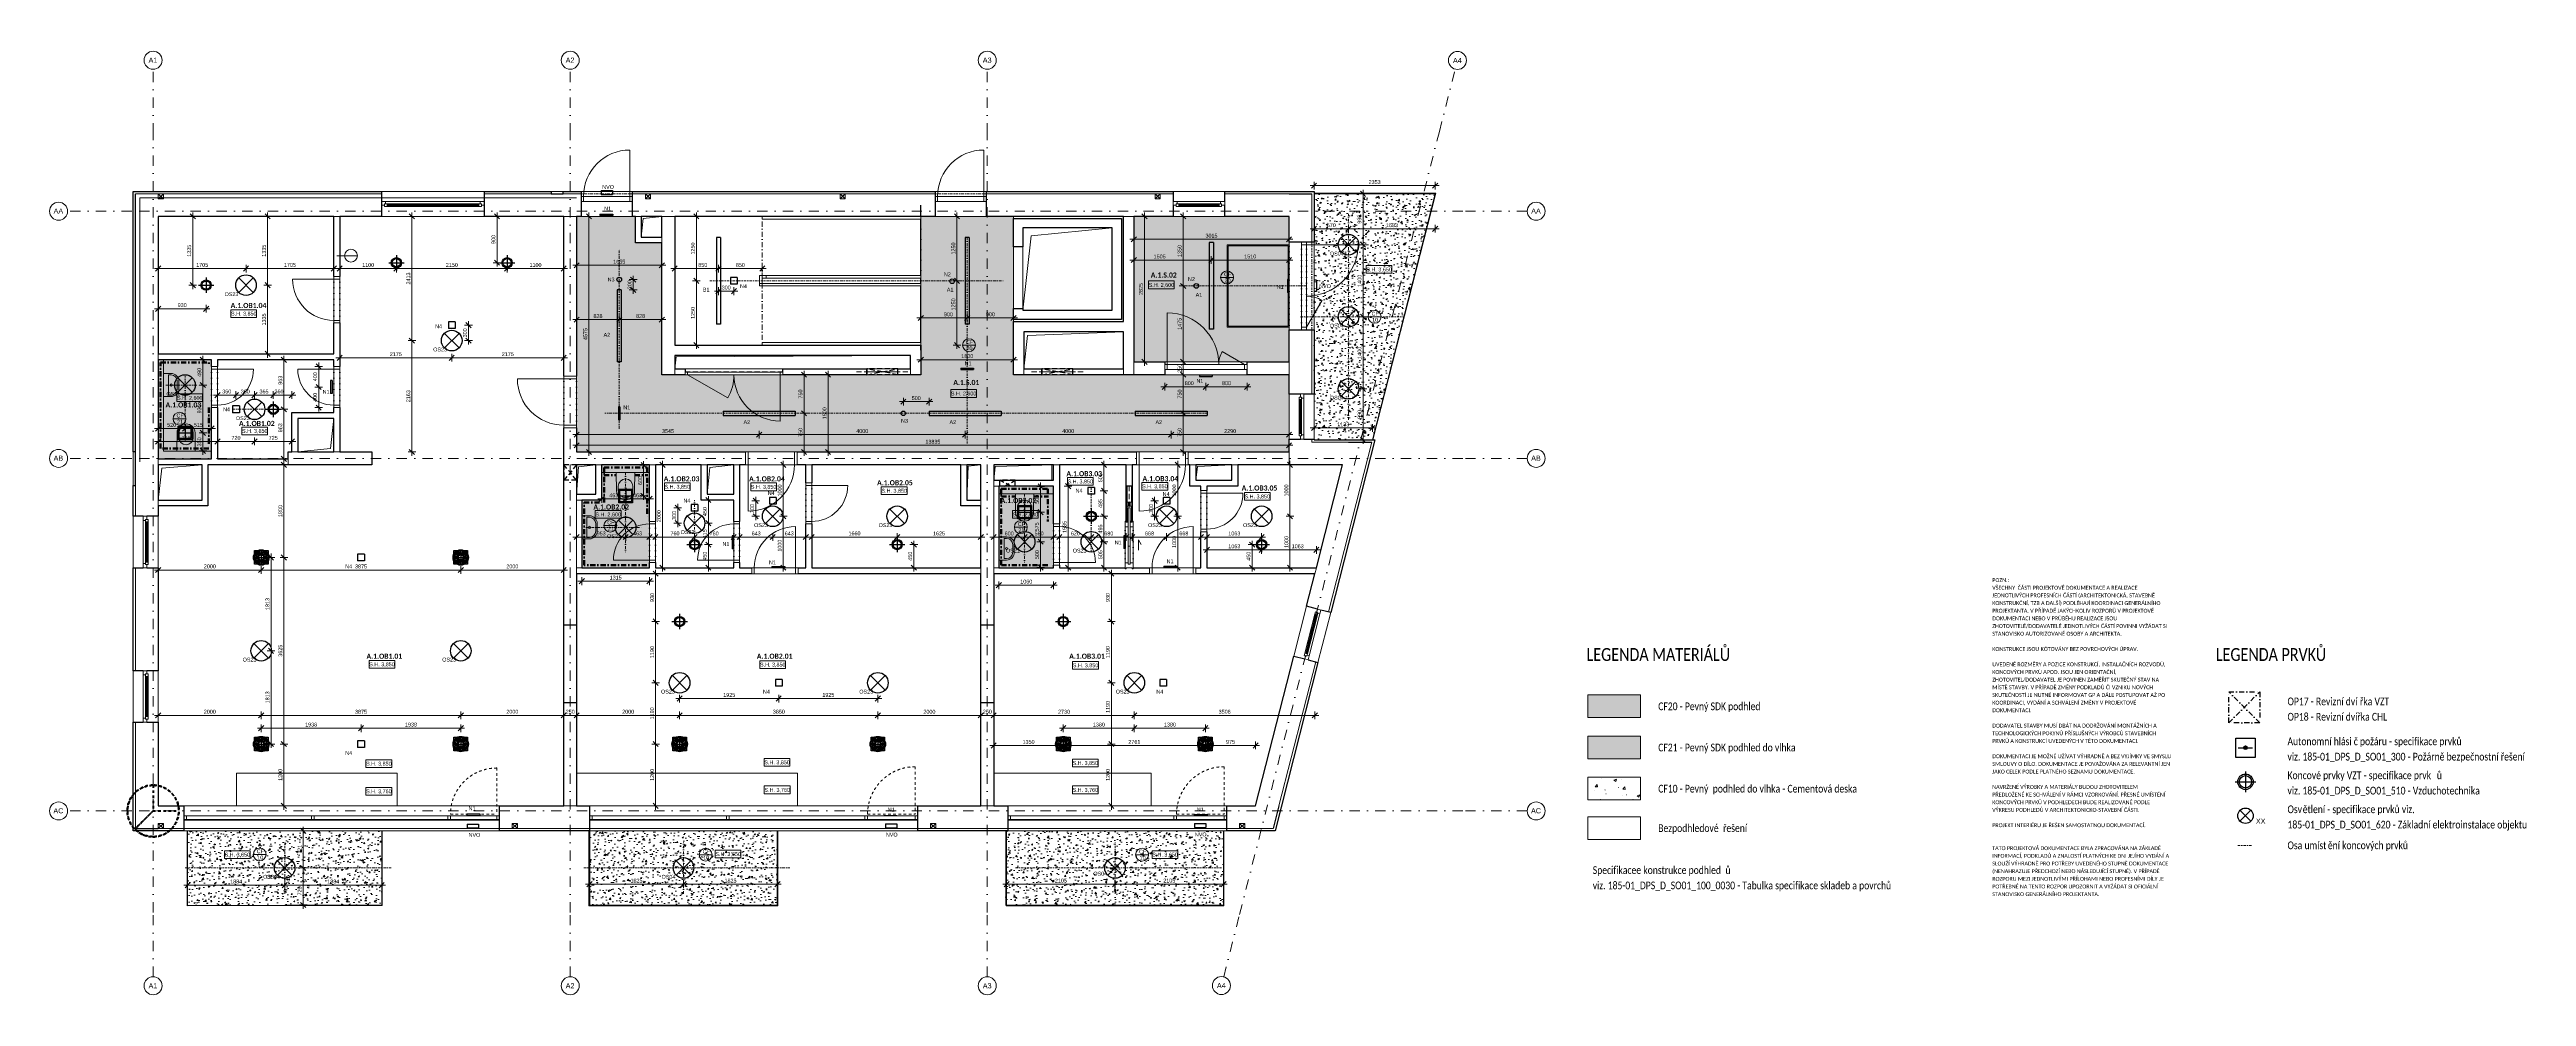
# Model space of a CAD drawing. Header units: millimetres. Extents: x -2011 to 46090, y -3604 to 14792.
import ezdxf

# ---------------------------------------------------------------- set-up
doc = ezdxf.new("R2010")
doc.units = ezdxf.units.MM
for name, pattern in [('ABMV_DashDot_2_2mm-S0_6mm', [110, 50, -30, 0, -30]), ('HA_Dash_2mm-S1mm', [100, 50, -50]), ('HA_Dash_3mm-S1mm', [150, 100, -50]), ('HA_DashDot_10mm-S3mm', [500, 200, -150, 0, -150]), ('HA_DashDot_2_2mm-S0_6mm', [110, 50, -30, 0, -30]), ('HA_DashDot_4mm-S1mm', [200, 100, -50, 0, -50])]:
    doc.linetypes.add(name, pattern=pattern)
for name, color, linetype, lineweight in [('-UNDERLAY_A-AREA-____-OTLN', 9, 'Continuous', 25), ('-UNDERLAY_A-FLOR-HRAL-OTLN', 9, 'Continuous', 9), ('-UNDERLAY_A-GENM-____-HDLN', 9, 'HA_Dash_3mm-S1mm', 9), ('-UNDERLAY_A-GENM-____-OTLN', 9, 'Continuous', 9), ('-UNDERLAY_A-GLAZ-CWMG-OTLN', 9, 'Continuous', 5), ('-UNDERLAY_I-WALL-____-OTLN', 9, 'Continuous', 9), ('-UNDERLAY_P-SANR-FIXT-OTLN', 9, 'Continuous', 9), ('A-____-____-DIMS', 9, 'Continuous', 5), ('A-____-____-DIMS-50', 9, 'Continuous', 5), ('A-AREA-____-IDEN', 9, 'Continuous', 9), ('A-CLNG-____-IDEN', 9, 'Continuous', 9), ('A-CLNG-____-OTLN', 9, 'Continuous', 9), ('A-CLNG-____-PATT', 9, 'Continuous', 9), ('A-DETL-____-OTLN', 9, 'Continuous', 25), ('A-DETL-____-THIN', 9, 'Continuous', 9), ('A-DETL-GENF-OTLN', 9, 'Continuous', 9), ('A-DOOR-____-MCUT', 9, 'HA_DashDot_2_2mm-S0_6mm', 9), ('A-DOOR-____-OTLN', 9, 'Continuous', 9), ('A-DOOR-FRAM-MCUT', 9, 'Continuous', 9), ('A-DOOR-FRAM-OTLN', 9, 'Continuous', 9), ('A-FLOR-____-OTLN', 9, 'Continuous', 9), ('A-FLOR-____-OVHD', 9, 'HA_DashDot_4mm-S1mm', 25), ('A-GENM-____-HDLN', 9, 'HA_Dash_3mm-S1mm', 9), ('A-GENM-____-MCUT', 9, 'HA_Dash_3mm-S1mm', 25), ('A-GENM-____-OTLN', 9, 'Continuous', 9), ('A-GLAZ-____-MCUT', 9, 'Continuous', 5), ('A-GLAZ-____-OTLN', 9, 'Continuous', 5), ('A-GLAZ-CURT-MCUT', 9, 'Continuous', 5), ('A-GLAZ-CURT-OTLN', 9, 'Continuous', 5), ('A-GLAZ-CWMG-MCUT', 9, 'Continuous', 5), ('A-GLAZ-CWMG-OTLN', 9, 'Continuous', 5), ('A-WALL-____-IDEN', 9, 'Continuous', 9), ('A-WALL-____-MCUT', 9, 'Continuous', 25), ('A-WALL-____-OTLN', 9, 'Continuous', 9), ('E-LITE-EQPM-IDEN', 9, 'Continuous', 9), ('E-LITE-EQPM-OTLN', 9, 'Continuous', 9), ('G-____-____-DIMS', 9, 'Continuous', 5), ('G-____-____-TEXT', 9, 'Continuous', 5), ('I-WALL-____-MCUT', 9, 'Continuous', 25), ('I-WALL-____-OTLN', 9, 'Continuous', 9), ('M-HVAC-CDFF-OTLN', 9, 'Continuous', 9), ('M-HVAC-DUCT-OTLN', 9, 'Continuous', 9), ('S-GRID-____-IDEN', 9, 'Continuous', 9), ('S-GRID-____-OTLN', 9, 'Continuous', 5), ('S-STRS-____-MBND', 9, 'HA_DashDot_4mm-S1mm', 9)]:
    doc.layers.add(name, color=color, linetype=linetype, lineweight=lineweight)
doc.styles.add('Arial', font='arial.ttf', dxfattribs={"height": 100})
doc.styles.add('Arial_1', font='arial.ttf', dxfattribs={"width": 0.8, "height": 75})
doc.styles.add('Arial_2', font='arial.ttf', dxfattribs={"height": 75})
doc.styles.add('Calibri', font='calibri.ttf', dxfattribs={"width": 0.8, "height": 250})
doc.styles.add('Calibri_1', font='calibri.ttf', dxfattribs={"width": 0.8, "height": 150})
doc.styles.add('Calibri_2', font='calibri.ttf', dxfattribs={"height": 75})
doc.styles.add('Calibri_B', font='calibrib.ttf', dxfattribs={"width": 0.8, "height": 100})
doc.dimstyles.new('Inner_Dimensions', dxfattribs={"dimscale": 304.8, "dimtxt": 76.519455, "dimasz": 0.328084, "dimexe": 0.246063, "dimexo": 0.0625, "dimgap": 0.032808, "dimtad": 1, "dimdec": 0, "dimzin": 0, "dimdsep": 46, "dimtxsty": 'Arial_2', "dimblk1": 'OBLIQUE', "dimblk2": 'OBLIQUE', "dimsah": 1, "dimcen": 0.09, "dimdle": 0.246063, "dimazin": 0, "dimtfac": 1, "dimtdec": 4, "dimtix": 1, "dimtmove": 0, "dimatfit": 3, "dimfxl": 0.246063, "dimfxlon": 1, "dimtvp": 1, "dimtolj": 1, "dimtzin": 0, "dimlwd": 9, "dimlwe": 9, "dimarcsym": 2})
doc.dimstyles.new('Inner_Dimensions_1', dxfattribs={"dimscale": 304.8, "dimtxt": 76.519455, "dimasz": 0.328084, "dimexe": 0.246063, "dimexo": 0.0625, "dimgap": 0.032808, "dimtad": 1, "dimdec": 0, "dimzin": 0, "dimdsep": 46, "dimtxsty": 'Arial_2', "dimblk1": 'OBLIQUE', "dimblk2": 'OBLIQUE', "dimsah": 1, "dimcen": 0.09, "dimdle": 0.246063, "dimazin": 0, "dimtfac": 1, "dimtdec": 4, "dimtix": 1, "dimtmove": 2, "dimatfit": 3, "dimfxl": 0.246063, "dimfxlon": 1, "dimtvp": 1, "dimtolj": 1, "dimtzin": 0, "dimlwd": 9, "dimlwe": 9, "dimarcsym": 2})

msp = doc.modelspace()

# ---------------------------------------------------------------- texts
at = {"layer": 'A-AREA-____-IDEN', "lineweight": 5, "char_height": 100, "attachment_point": 1, "style": 'Calibri_B'}
for s, insert, width in [('A.1.S.02', (19375.5, 10461), 522.7), ('A.1.OB1.04', (1507.2, 9870.5), 715.105), ('A.1.S.01', (15540.7, 8375), 522.7), ('A.1.OB1.03', (242.5, 7938.7), 715.105), ('A.1.OB1.02', (1668.6, 7578.7), 715.105), ('A.1.OB2.03', (9917.6, 6502.5), 715.105), ('A.1.OB2.04', (11574.8, 6502.5), 715.105), ('A.1.OB2.05', (14060.2, 6426.2), 715.105), ('A.1.OB3.03', (17736.9, 6601.7), 715.105), ('A.1.OB3.04', (19214.7, 6505), 715.105), ('A.1.OB3.05', (21140.3, 6323.6), 715.105), ('A.1.OB2.02', (8551.6, 5955), 715.105), ('A.1.OB3.02', (16458, 6080.3), 715.105), ('A.1.OB1.01', (4144.8, 3056.9), 715.105), ('A.1.OB2.01', (11725, 3056.9), 715.105), ('A.1.OB3.01', (17791.3, 3056.9), 715.105)]:
    msp.add_mtext(s, dxfattribs=dict(at, insert=insert, width=width))
at = {"layer": 'A-CLNG-____-IDEN', "lineweight": 5, "char_height": 75, "attachment_point": 1, "style": 'Arial_1'}
for s, insert, width in [('CF', (20798.2, 10463.3), 137.89), ('20', (20808.8, 10344.2), 115.443), ('CF', (23663, 9698.1), 137.89), ('CF', (15785.1, 9148.3), 137.89), ('10', (23673.5, 9579.1), 115.443), ('20', (15795.7, 9029.2), 115.443), ('CF', (455.2, 7718.2), 137.89), ('21', (465.8, 7599.1), 115.443), ('CF', (8820.2, 5640.7), 137.89), ('21', (8830.8, 5521.6), 115.443), ('CF', (16792.7, 5611.5), 137.89), ('21', (16803.3, 5492.5), 115.443), ('CF', (2012, -746.3), 137.89), ('10', (2022.6, -865.3), 115.443), ('CF', (10672.3, -751.2), 137.89), ('10', (10682.9, -870.3), 115.443), ('CF', (19147.4, -751.2), 137.89), ('10', (19158, -870.3), 115.443)]:
    msp.add_mtext(s, dxfattribs=dict(at, insert=insert, width=width))
at = {"layer": 'E-LITE-EQPM-IDEN', "lineweight": 5, "char_height": 75, "attachment_point": 1, "style": 'Arial_1'}
for s, insert, width in [('NVO', (8722.6, 12160.1), 221.266), ('N1', (8759.6, 11741), 131.477), ('OS04', (22854.6, 10865.6), 262.953), ('N3', (8827.3, 10361.8), 131.477), ('B1', (10676.4, 10165.6), 125.063), ('N4', (11398.1, 10232.9), 131.477), ('N2', (15358.1, 10461.9), 131.477), ('A1', (15414.9, 10165.6), 125.063), ('N2', (20098.1, 10371), 131.477), ('N1', (21822.6, 10217.8), 131.477), ('NVO', (22645.5, 10233.6), 221.266), ('OS23', (1389.2, 10077.4), 262.953), ('A1', (20246.4, 10065.6), 125.063), ('N4', (5476.6, 9453.6), 131.477), ('A2', (8749.1, 9288.6), 125.063), ('OS04', (22854.6, 9465.6), 262.953), ('OS23', (5439.6, 9003.1), 262.953), ('N1', (15760.5, 8733), 131.477), ('N1', (3293.7, 8180.9), 131.477), ('N1', (20261, 8393.1), 131.477), ('OS21', (259.6, 8140.6), 262.953), ('N4', (1359, 7840.5), 131.477), ('N1', (9133.2, 7877.3), 131.477), ('OS04', (22854.6, 8065.6), 262.953), ('OS23', (1609.6, 7668.1), 262.953), ('A2', (11466.4, 7590.6), 125.063), ('N3', (14524.9, 7616.9), 131.477), ('A2', (15466.4, 7590.6), 125.063), ('A2', (19466.4, 7590.6), 125.063), ('N4', (17913.8, 6261.2), 131.477), ('N4', (10299.5, 6066.1), 131.477), ('N4', (11936, 6213.9), 131.477), ('N4', (19606.4, 6194), 131.477), ('OS21', (8817.1, 5375.6), 262.953), ('OS23', (10245.3, 5455.6), 262.953), ('OS23', (11672.1, 5590.6), 262.953), ('OS23', (14089.6, 5590.6), 262.953), ('OS23', (19322.1, 5590.6), 262.953), ('OS23', (21167.3, 5590.6), 262.953), ('N1', (11057.8, 5223.2), 131.477), ('N1', (11961.5, 4866.3), 131.477), ('OS21', (16564.6, 5095.6), 262.953), ('OS23', (17859.6, 5095.6), 262.953), ('N1', (18674.6, 5254), 131.477), ('N1', (19682.5, 4887.9), 131.477), ('N4', (3731.3, 4790.6), 131.477), ('OS23', (1739.6, 2978.1), 262.953), ('OS23', (5614.6, 2978.1), 262.953), ('OS23', (9864.6, 2355.6), 262.953), ('N4', (11843.8, 2355.6), 131.477), ('OS23', (13714.6, 2355.6), 262.953), ('OS23', (18695, 2355.6), 262.953), ('N4', (19482.6, 2355.6), 131.477), ('N4', (3731.3, 1165.6), 131.477), ('N1', (6127.4, 87.4), 131.477), ('N1', (14268.2, 61.8), 131.477), ('N1', (20268.2, 65.6), 131.477), ('NVO', (6127.4, -426.2), 221.266), ('NVO', (14231.2, -422.6), 221.266), ('NVO', (20231.2, -418.7), 221.266), ('OS04', (2137.6, -1240.8), 262.953), ('OS04', (2195.5, -1240.8), 262.953), ('OS04', (9875, -1240.8), 262.953), ('OS04', (18259.8, -1180.1), 262.953)]:
    msp.add_mtext(s, dxfattribs=dict(at, insert=insert, width=width))
at = {"layer": 'G-____-____-DIMS', "lineweight": 9, "char_height": 75, "width": 592.246, "attachment_point": 1, "line_spacing_factor": 0.941778, "style": 'Arial_2'}
for s, insert in [('S.H. 2,600', (19334.5, 10256.6)), ('S.H. 3,650', (23561.3, 10556)), ('S.H. 3,850', (1514.3, 9698.9)), ('S.H. 2,600', (465.1, 8062.7)), ('S.H. 2,600', (15492.8, 8146.5)), ('S.H. 3,850', (1727.9, 7420.2)), ('S.H. 3,850', (9932.4, 6335.8)), ('S.H. 3,850', (11609.2, 6333.3)), ('S.H. 3,850', (14144.9, 6258.2)), ('S.H. 3,850', (17757.8, 6439.2)), ('S.H. 3,850', (19206.8, 6345.1)), ('S.H. 2,600', (8590.1, 5797.7)), ('S.H. 2,600', (16690.1, 5797.7)), ('S.H. 3,850', (21196, 6147.8)), ('S.H. 3,850', (4197.2, 2886.6)), ('S.H. 3,850', (11786.2, 2880.6)), ('S.H. 3,850', (17861.1, 2867.2)), ('S.H. 3,850', (11870.8, 982.8)), ('S.H. 3,850', (17856.7, 969.4)), ('S.H. 3,850', (4137.1, 956.3)), ('S.H. 3,760', (4137.1, 420.2)), ('S.H. 3,760', (11873.2, 446.7)), ('S.H. 3,760', (17856.7, 446.7)), ('S.H. 3,650', (1388.8, -811.2)), ('S.H. 3,650', (10919.9, -799.9)), ('S.H. 3,650', (19405.6, -811.3))]:
    msp.add_mtext(s, dxfattribs=dict(at, insert=insert))
at = {"layer": 'G-____-____-TEXT', "color": 7, "lineweight": 9, "attachment_point": 1}
for s, insert, char_height, width, style in [('VŠECHNY ', (35716.1, 4374.4), 75, 597.257, 'Calibri_2'), ('POZN.: ', (35716.1, 4523.2), 75, 448.945, 'Calibri_2'), ('ČÁSTI PROJEKTOVÉ DOKUMENTACE A REALIZACE ', (36208.9, 4374.4), 75, 2978.269, 'Calibri_2'), ('JEDNOTLIVÝCH PROFESNÍCH ČÁSTÍ (ARCHITEKTONICKÁ, STAVEBNĚ ', (35716.1, 4225.6), 75, 4028.48, 'Calibri_2'), ('KONSTRUKČNÍ, TZB A DALŠÍ) PODLÉHAJÍ KOORDINACI GENERÁLNÍHO ', (35716.1, 4076.8), 75, 4164.767, 'Calibri_2'), ('PROJEKTANTA. V\xa0PŘÍPADĚ JAKÝCHKOLIV ROZPORŮ V\xa0PROJEKTOVÉ ', (35716.1, 3927.9), 75, 4004.429, 'Calibri_2'), ('STANOVISKO AUTORIZOVANÉ OSOBY A ARCHITEKTA.', (35716.1, 3481.4), 75, 3178.691, 'Calibri_2'), ('ZHOTOVITELÉ/DODAVATELÉ JEDNOTLIVÝCH ČÁSTÍ POVINNI VYŽÁDAT SI ', (35716.1, 3630.3), 75, 4337.129, 'Calibri_2'), ('DOKUMENTACI NEBO V\xa0PRŮBĚHU REALIZACE JSOU ', (35716.1, 3779.1), 75, 3106.539, 'Calibri_2'), ('LEGENDA MATERIÁL', (27837.5, 3164.8), 250, 3136.202, 'Calibri'), ('Ů', (30425.2, 3164.8), 250, 243.713, 'Calibri'), ('KONSTRUKCE JSOU KÓTOVÁNY BEZ POVRCHOVÝCH ÚPRAV. ', (35716.1, 3183.8), 75, 3627.636, 'Calibri_2'), ('UVEDENÉ ROZMĚRY A POZICE KONSTRUKCÍ, INSTALAČNÍCH ROZVODŮ, ', (35716.1, 2886.1), 75, 4293.037, 'Calibri_2'), ('LEGENDA PRVK', (40057.8, 3164.8), 250, 2353.755, 'Calibri'), ('Ů', (41999.9, 3164.8), 250, 243.713, 'Calibri'), ('ZHOTOVITEL/DODAVATEL JE POVINEN ZAMĚŘIT SKUTEČNÝ STAV NA ', (35716.1, 2588.5), 75, 4132.699, 'Calibri_2'), ('KONCOVÝCH PRVKŮ APOD. JSOU JEN ORIENTAČNÍ, ', (35716.1, 2737.3), 75, 3094.514, 'Calibri_2'), ('MÍSTĚ STAVBY. V PŘÍPADĚ ZMĚNY PODKLADŮ ČI VZNIKU NOVÝCH ', (35716.1, 2439.6), 75, 3980.378, 'Calibri_2'), ('CF20 - Pevný SDK podhled', (29229.5, 2108), 150, 2494.852, 'Calibri_1'), ('SKUTEČNOSTÍ JE NUTNÉ INFORMOVAT GP A DÁLE POSTUPOVAT AŽ PO ', (35716.1, 2290.8), 75, 4285.02, 'Calibri_2'), ('KOORDINACI, VYDÁNÍ A SCHVÁLENÍ ZMĚNY V PROJEKTOVÉ ', (35716.1, 2142), 75, 3571.518, 'Calibri_2'), ('DOKUMENTACI. ', (35716.1, 1993.2), 75, 1002.109, 'Calibri_2'), ('OP17 - Revizní dví', (41449.8, 2203.4), 150, 1705.991, 'Calibri_1'), ('řka VZT', (42857.4, 2203.4), 150, 718.312, 'Calibri_1'), ('TECHNOLOGICKÝCH POKYNŮ PŘÍSLUŠNÝCH VÝROBCŮ STAVEBNÍCH ', (35716.1, 1546.7), 75, 4072.573, 'Calibri_2'), ('DODAVATEL STAVBY MUSÍ DBÁT NA DODRŽOVÁNÍ MONTÁŽNÍCH A ', (35716.1, 1695.5), 75, 4072.573, 'Calibri_2'), ('OP18 - Revizní dvířka CHL', (41449.8, 1905.7), 150, 2443.544, 'Calibri_1'), ('č požáru - specifikace prvků', (42735.6, 1428), 150, 2635.948, 'Calibri_1'), ('CF21 - Pevný SDK podhled do vlhka', (29229.5, 1308), 150, 3354.26, 'Calibri_1'), ('SMLOUVY O DÍLO. DOKUMENTACE JE POVAŽOVÁNA ZA RELEVANTNÍ JEN ', (35716.1, 951.4), 75, 4401.264, 'Calibri_2'), ('DOKUMENTACI JE MOŽNÉ UŽÍVAT VÝHRADNĚ A BEZ VYJÍMKY VE SMYSLU ', (35716.1, 1100.2), 75, 4401.264, 'Calibri_2'), ('PRVKŮ A KONSTRUKCÍ UVEDENÝCH V TÉTO DOKUMENTACI.', (35716.1, 1397.8), 75, 3599.577, 'Calibri_2'), ('Autonomní hlási', (41449.8, 1428), 150, 1558.48, 'Calibri_1'), ('viz. 185-01_DPS_D_SO01_300 - Požárně bezpečnostní řešení', (41449.8, 1130.4), 150, 5810.631, 'Calibri_1'), ('CF10 - Pevný  podhled do vlhka - Cementová deska', (29229.5, 508), 150, 4855.02, 'Calibri_1'), ('JAKO CELEK PODLE PLATNÉHO SEZNAMU DOKUMENTACE.', (35716.1, 802.5), 75, 3515.4, 'Calibri_2'), ('NAVRŽENÉ VÝROBKY A MATERIÁLY BUDOU ZHOTOVITELEM ', (35716.1, 504.9), 75, 3615.611, 'Calibri_2'), ('viz. 185-01_DPS_D_SO01_510 - Vzduchotechnika', (41449.8, 470.4), 150, 4726.749, 'Calibri_1'), ('Koncové prvky VZT - specifikace prvk', (41449.8, 768), 150, 3514.598, 'Calibri_1'), ('ů', (44349.6, 768), 150, 121.857, 'Calibri_1'), ('VÝKRESU PODHLEDŮ V ARCHITEKTONICKO-STAVEBNÍ ČÁSTI. ', (35716.1, 58.4), 75, 3647.678, 'Calibri_2'), ('KONCOVÝCH PRVKŮ V PODHLEDECH BUDE REALIZOVANÉ PODLE ', (35716.1, 207.2), 75, 3924.26, 'Calibri_2'), ('PŘEDLOŽENÉ KE SCHVÁLENÍ V RÁMCI VZORKOVÁNÍ. PŘESNÉ UMÍSTĚNÍ ', (35716.1, 356), 75, 4285.02, 'Calibri_2'), ('Osv', (41449.8, 108), 150, 359.156, 'Calibri_1'), ('ětlení - specifikace prvků viz.', (41746.1, 108), 150, 2712.91, 'Calibri_1'), ('Bezpodhledové ', (29229.5, -258), 150, 1526.413, 'Calibri_1'), ('řešení', (30488.9, -258), 150, 577.215, 'Calibri_1'), ('PROJEKT INTERIÉRU JE ŘEŠEN SAMOSTATNOU DOKUMENTACÍ.', (35716.1, -239.3), 75, 3775.948, 'Calibri_2'), ('185-01_DPS_D_SO01_620 - Základní elektroinstalace objektu', (41449.8, -189.6), 150, 5868.352, 'Calibri_1'), ('TATO PROJEKTOVÁ DOKUMENTACE BYLA ZPRACOVÁNA NA ZÁKLADĚ ', (35716.1, -685.7), 75, 4176.792, 'Calibri_2'), ('SLOUŽÍ VÝHRADNĚ PRO POTŘEBY UVEDENÉHO STUPNĚ DOKUMENTACE ', (35716.1, -983.4), 75, 4369.197, 'Calibri_2'), ('INFORMACÍ, PODKLADŮ A ZNALOSTÍ PLATNÝCH KE DNI JEJÍHO VYDÁNÍ A ', (35716.1, -834.6), 75, 4377.214, 'Calibri_2'), ('Osa umíst', (41449.8, -592), 150, 949.198, 'Calibri_1'), ('ění koncových prvků', (42232.9, -592), 150, 1968.945, 'Calibri_1'), ('viz. 185-01_DPS_D_SO01_100_0030 - Tabulka specifikace skladeb a povrchů', (27958, -1371.2), 150, 7317.803, 'Calibri_1'), ('Specifikacee konstrukce podhled', (27958, -1073.5), 150, 3123.375, 'Calibri_1'), ('ů ', (30535, -1073.5), 150, 173.165, 'Calibri_1'), ('ROZPORU MEZI JEDNOTLIVÝMI PŘÍLOHAMI NEBO PROFESNÍMI DÍLY JE ', (35716.1, -1281.1), 75, 4256.961, 'Calibri_2'), ('POTŘEBNÉ NA TENTO ROZPOR UPOZORNIT A VYŽÁDAT SI OFICIÁLNÍ ', (35716.1, -1429.9), 75, 4108.648, 'Calibri_2'), ('(NENAHRAZUJE PŘEDCHOZÍ NEBO NÁSLEDUJÍCÍ STUPNĚ). V PŘÍPADĚ ', (35716.1, -1132.2), 75, 4140.716, 'Calibri_2'), ('STANOVISKO GENERÁLNÍHO PROJEKTANTA.', (35716.1, -1578.7), 75, 2633.543, 'Calibri_2')]:
    msp.add_mtext(s, dxfattribs=dict(at, insert=insert, char_height=char_height, width=width, style=style))
at = {"layer": 'G-____-____-TEXT', "color": 11, "lineweight": 9, "insert": (40835.6, -147.4), "char_height": 100, "width": 224.472, "attachment_point": 1, "style": 'Arial'}
msp.add_mtext('XX', dxfattribs=at)
at = {"layer": 'S-GRID-____-IDEN', "lineweight": 5, "char_height": 100, "attachment_point": 1, "style": 'Arial'}
for s, insert, width in [('A1', (-87.4, 14635.6), 212.447), ('A2', (8012.6, 14635.6), 212.447), ('A3', (16112.6, 14635.6), 212.447), ('A4', (25243.5, 14629.8), 212.447), ('AA', (-1932, 11703.9), 232.489), ('AA', (26762.8, 11703.9), 232.489), ('AB', (-1932, 6903.9), 232.489), ('AB', (26762.8, 6903.9), 232.489), ('AC', (-1935.5, 53.9), 240.506), ('AC', (26759.3, 53.9), 240.506), ('A1', (-87.4, -3345.4), 212.447), ('A2', (8012.6, -3345.4), 212.447), ('A3', (16112.6, -3345.4), 212.447), ('A4', (20659.7, -3340.4), 212.447)]:
    msp.add_mtext(s, dxfattribs=dict(at, insert=insert, width=width))

# ---------------------------------------------------------------- blocks, each defined once
blk = doc.blocks.new('HA_GM_OriginMarker - Site-912013-DSP_1NP-A')
at = {"layer": 'A-GENM-____-OTLN', "linetype": 'HA_Dash_2mm-S1mm', "lineweight": 40}
for p, q in [((0, 500), (0, 0)), ((0, 0), (500, 0)), ((0, 0), (-354, -354)), ((-354, -354), (0, 0))]:
    blk.add_line(p, q, dxfattribs=at)
at = {"layer": 'A-GENM-____-OTLN', "linetype": 'HA_Dash_2mm-S1mm', "lineweight": 40, "flags": 128}
for points in [[(0, 500), (-20, 500), (-40, 498), (-60, 496), (-80, 494), (-99, 490), (-119, 486), (-138, 481), (-157, 475), (-176, 468), (-195, 461), (-213, 452), (-231, 443), (-248, 434), (-266, 424), (-282, 413), (-299, 401), (-314, 389), (-330, 376), (-344, 362), (-359, 348), (-372, 334), (-385, 319), (-398, 303), (-410, 287), (-421, 270), (-431, 253), (-441, 236), (-450, 218), (-458, 200), (-466, 181), (-473, 162), (-479, 143), (-484, 124), (-489, 105), (-493, 85), (-496, 65), (-498, 45), (-499, 25), (-500, 5), (-500, -15), (-499, -35), (-497, -54), (-494, -74), (-491, -94), (-487, -114), (-482, -133), (-476, -152), (-470, -171), (-463, -190), (-455, -208), (-446, -226), (-437, -244), (-426, -261), (-416, -278), (-404, -294), (-392, -310), (-379, -326), (-366, -341), (-354, -354)], [(0, -500), (-20, -500), (-40, -498), (-60, -496), (-80, -494), (-99, -490), (-119, -486), (-138, -481), (-157, -475), (-176, -468), (-195, -461), (-213, -452), (-231, -443), (-248, -434), (-266, -424), (-282, -413), (-299, -401), (-314, -389), (-330, -376), (-344, -362), (-359, -348), (-372, -334), (-385, -319), (-398, -303), (-410, -287), (-421, -270), (-431, -253), (-441, -236), (-450, -218), (-458, -200), (-466, -181), (-473, -162), (-479, -143), (-484, -124), (-489, -105), (-493, -85), (-496, -65), (-498, -45), (-499, -25), (-500, -5), (-500, 15), (-499, 35), (-497, 54), (-494, 74), (-491, 94), (-487, 114), (-482, 133), (-476, 152), (-470, 171), (-463, 190), (-455, 208), (-446, 226), (-437, 244), (-426, 261), (-416, 278), (-404, 294), (-392, 310), (-379, 326), (-366, 341), (-352, 355), (-338, 369), (-323, 382), (-307, 395), (-291, 406), (-275, 418), (-258, 428), (-240, 438), (-223, 448), (-205, 456), (-186, 464), (-167, 471), (-149, 477), (-129, 483), (-110, 488), (-90, 492), (-71, 495), (-51, 497), (-31, 499), (-11, 500), (0, 500)], [(0, 500), (20, 500), (40, 498), (60, 496), (80, 494), (99, 490), (119, 486), (138, 481), (157, 475), (176, 468), (195, 461), (213, 452), (231, 443), (248, 434), (266, 424), (282, 413), (299, 401), (314, 389), (330, 376), (344, 362), (359, 348), (372, 334), (385, 319), (398, 303), (410, 287), (421, 270), (431, 253), (441, 236), (450, 218), (458, 200), (466, 181), (473, 162), (479, 143), (484, 124), (489, 105), (493, 85), (496, 65), (498, 45), (499, 25), (500, 5), (500, -15), (499, -35), (497, -54), (494, -74), (491, -94), (487, -114), (482, -133), (476, -152), (470, -171), (463, -190), (455, -208), (446, -226), (437, -244), (426, -261), (416, -278), (404, -294), (392, -310), (379, -326), (366, -341), (352, -355), (338, -369), (323, -382), (307, -395), (291, -406), (275, -418), (258, -428), (240, -438), (223, -448), (205, -456), (186, -464), (167, -471), (149, -477), (129, -483), (110, -488), (90, -492), (71, -495), (51, -497), (31, -499), (11, -500), (0, -500)], [(-354, -354), (-339, -367), (-324, -381), (-309, -393), (-293, -405), (-276, -417), (-259, -427), (-242, -437), (-224, -447), (-206, -455), (-188, -463), (-169, -470), (-150, -477), (-131, -482), (-112, -487), (-92, -491), (-72, -495), (-53, -497), (-33, -499), (-13, -500), (7, -500), (27, -499), (47, -498), (67, -495), (87, -492), (106, -489), (126, -484), (145, -478), (164, -472), (183, -465), (201, -458), (220, -449), (237, -440), (255, -430), (272, -420), (288, -409), (304, -397), (320, -384), (335, -371), (350, -357), (364, -343), (377, -328), (390, -313), (402, -297), (414, -281), (425, -264), (435, -247), (444, -229), (453, -211), (461, -193), (469, -174), (475, -155), (481, -136), (486, -117), (490, -97), (494, -78), (497, -58), (499, -38), (500, -18), (500, 0)]]:
    blk.add_lwpolyline(points, dxfattribs=at)
at = {"layer": 'A-GENM-____-OTLN', "linetype": 'HA_Dash_2mm-S1mm', "lineweight": 40}
for start, end in [(90, 126), (90, 126), (270, 90), (135, 225), (135, 261), (270, 0), (225, 261)]:
    blk.add_arc((0, 0), 500, start, end, dxfattribs=at)
blk = doc.blocks.new('Top Rail Type - Top Rail_Internal_-1380920-DSP_1NP-A')
at = {"layer": '-UNDERLAY_A-FLOR-HRAL-OTLN'}
for p, q in [((11830, 11499.6), (11830, 11549.6)), ((11830, 11549.6), (14910, 11549.6)), ((14910, 11549.6), (14910, 11499.6)), ((14910, 11499.6), (11830, 11499.6))]:
    blk.add_line(p, q, dxfattribs=at)
blk = doc.blocks.new('Top Rail Type - Top Rail_Internal_-1380936-DSP_1NP-A')
at = {"layer": '-UNDERLAY_A-FLOR-HRAL-OTLN'}
for p, q in [((11779.6, 10400.4), (11904.6, 10400.4)), ((11779.6, 10275.4), (11779.6, 10400.4)), ((11779.6, 10249.6), (11779.6, 10275.4)), ((11779.6, 10249.6), (11779.6, 10199.6)), ((11779.6, 10199.6), (11779.6, 10249.6)), ((11779.6, 10249.6), (14910, 10249.6)), ((14910, 10199.6), (11779.6, 10199.6)), ((11904.6, 10350.4), (11829.6, 10350.4)), ((11829.6, 10350.4), (11829.6, 10275.4)), ((11829.6, 10275.4), (11829.6, 10249.6)), ((11904.6, 10400.4), (14910, 10400.4)), ((11904.6, 10400.4), (11904.6, 10350.4)), ((14910, 10350.4), (11904.6, 10350.4)), ((14910, 10400.4), (14910, 10350.4)), ((14910, 10249.6), (14910, 10199.6))]:
    blk.add_line(p, q, dxfattribs=at)
blk = doc.blocks.new('ABMV_Toilet_WallHung - Default-1481197-DSP_1NP-A')
at = {"layer": '-UNDERLAY_A-GENM-____-OTLN'}
for p, q in [((-50, 432), (-55, 75)), ((-16, 426), (-16, 340)), ((266, 340), (266, 426)), ((305, 75), (300, 432))]:
    blk.add_line(p, q, dxfattribs=at)
for centre, radius, start, end in [((125, 430), 175, 0.7323, 179.2677), ((125, 426), 141, 0, 180), ((125, 340), 141, 180, 360)]:
    blk.add_arc(centre, radius, start, end, dxfattribs=at)
blk = doc.blocks.new('ABMV_WashBasin_Generic - 450x300-1481137-DSP_1NP-A')
at = {"layer": '-UNDERLAY_P-SANR-FIXT-OTLN', "color": 254}
for p, q in [((-100, 200), (-100, 50)), ((-70, 150), (-70, 200)), ((320, 150), (-70, 150)), ((200, 350), (50, 350)), ((50, 320), (200, 320)), ((320, 200), (320, 150)), ((350, 50), (350, 200))]:
    blk.add_line(p, q, dxfattribs=at)
for centre, radius, start, end in [((50, 200), 150, 90, 180), ((50, 200), 120, 90, 180), ((125, 200), 20, 90, 270), ((125, 200), 20, 270, 90), ((200, 200), 150, 360, 90), ((200, 200), 120, 360, 90)]:
    blk.add_arc(centre, radius, start, end, dxfattribs=at)
blk = doc.blocks.new('ABMV_WashBasin_Generic - 450x300-2226370-DSP_1NP-A')
at = {"layer": '-UNDERLAY_P-SANR-FIXT-OTLN', "color": 254}
for p, q in [((-100, 200), (-100, 50)), ((-100, 50), (350, 50)), ((-70, 150), (-70, 200)), ((320, 150), (-70, 150)), ((200, 350), (50, 350)), ((50, 320), (200, 320)), ((320, 200), (320, 150)), ((350, 50), (350, 200))]:
    blk.add_line(p, q, dxfattribs=at)
for centre, radius, start, end in [((50, 200), 150, 90, 180), ((50, 200), 120, 90, 180), ((125, 200), 20, 90, 270), ((125, 200), 20, 270, 90), ((200, 200), 150, 360, 90), ((200, 200), 120, 360, 90)]:
    blk.add_arc(centre, radius, start, end, dxfattribs=at)
blk = doc.blocks.new('Obdélníková příčel - 50x70mm EXT-1501442-DSP_1NP-A')
at = {"layer": '-UNDERLAY_A-GLAZ-CWMG-OTLN'}
for p, q in [((650, -165), (650, -95)), ((3075, -95), (650, -95)), ((3075, -165), (650, -165)), ((3075, -95), (3075, -165))]:
    blk.add_line(p, q, dxfattribs=at)
blk = doc.blocks.new('Obdélníková příčel - 50x70mm EXT-1501617-DSP_1NP-A')
at = {"layer": '-UNDERLAY_A-GLAZ-CWMG-OTLN'}
for p, q in [((5775, -165), (5775, -95)), ((6675, -95), (5775, -95)), ((6675, -165), (5775, -165)), ((6675, -95), (6675, -165))]:
    blk.add_line(p, q, dxfattribs=at)
blk = doc.blocks.new('Obdélníková příčel - 50x70mm EXT-1501618-DSP_1NP-A')
at = {"layer": '-UNDERLAY_A-GLAZ-CWMG-OTLN'}
for p, q in [((3125, -165), (3125, -95)), ((5725, -95), (3125, -95)), ((5725, -165), (3125, -165)), ((5725, -95), (5725, -165))]:
    blk.add_line(p, q, dxfattribs=at)
blk = doc.blocks.new('Obdélníková příčel - 50x70mm EXT-1501725-DSP_1NP-A')
at = {"layer": '-UNDERLAY_A-GLAZ-CWMG-OTLN'}
for p, q in [((8525, -165), (8525, -95)), ((11137.5, -95), (8525, -95)), ((11137.5, -165), (8525, -165)), ((11137.5, -95), (11137.5, -165))]:
    blk.add_line(p, q, dxfattribs=at)
blk = doc.blocks.new('Obdélníková příčel - 50x70mm EXT-1501721-DSP_1NP-A')
at = {"layer": '-UNDERLAY_A-GLAZ-CWMG-OTLN'}
for p, q in [((13875, -165), (13875, -95)), ((14800, -95), (13875, -95)), ((14800, -165), (13875, -165)), ((14800, -95), (14800, -165))]:
    blk.add_line(p, q, dxfattribs=at)
blk = doc.blocks.new('Obdélníková příčel - 50x70mm EXT-1501728-DSP_1NP-A')
at = {"layer": '-UNDERLAY_A-GLAZ-CWMG-OTLN'}
for p, q in [((11187.5, -165), (11187.5, -95)), ((13825, -95), (11187.5, -95)), ((13825, -165), (11187.5, -165)), ((13825, -95), (13825, -165))]:
    blk.add_line(p, q, dxfattribs=at)
blk = doc.blocks.new('Obdélníková příčel - 50x70mm EXT-1501948-DSP_1NP-A')
at = {"layer": '-UNDERLAY_A-GLAZ-CWMG-OTLN'}
for p, q in [((16650, -165), (16650, -95)), ((19825, -95), (16650, -95)), ((19825, -165), (16650, -165)), ((19825, -95), (19825, -165))]:
    blk.add_line(p, q, dxfattribs=at)
blk = doc.blocks.new('Cistici zona_ram - Cistici zona_ram-1812206-DSP_1NP-A')
at = {"layer": '-UNDERLAY_A-GENM-____-OTLN'}
for p, q in [((22060, 11000), (20860, 11000)), ((20860, 11000), (20860, 9400)), ((20880, 9420), (20880, 10980)), ((20880, 10980), (22040, 10980)), ((22040, 10980), (22040, 9420)), ((22060, 9400), (22060, 11000)), ((20860, 9400), (22060, 9400)), ((22040, 9420), (20880, 9420))]:
    blk.add_line(p, q, dxfattribs=at)
blk = doc.blocks.new('Top Rail Type - Top Rail_Internal_-1931803-DSP_1NP-A')
at = {"layer": '-UNDERLAY_A-FLOR-HRAL-OTLN'}
for p, q in [((11830, 9050.4), (11830, 9100.4)), ((11830, 9100.4), (14910, 9100.4)), ((14910, 9050.4), (11830, 9050.4)), ((14910, 9100.4), (14910, 9050.4))]:
    blk.add_line(p, q, dxfattribs=at)
blk = doc.blocks.new('HA_GM_Tiling_LineBased - Generic Tiles-2155115-DSP_1NP-A')
at = {"layer": 'A-GENM-____-OTLN', "linetype": 'HA_DashDot_4mm-S1mm', "lineweight": 80}
for p, q in [((50, -50), (321, -50)), ((679, -50), (950, -50))]:
    blk.add_line(p, q, dxfattribs=at)
blk = doc.blocks.new('HA_GM_Opening_Rectangle_WallBased - Default-2261174-DSP_1NP-A')
at = {"layer": 'A-GENM-____-MCUT'}
for p, q in [((183, 57), (-25, -58)), ((-25, 57), (-25, -58)), ((67, 57), (275, -58)), ((275, 57), (275, -58)), ((-25, -58), (275, -58))]:
    blk.add_line(p, q, dxfattribs=at)
blk = doc.blocks.new('HA_GM_Tiling_LineBased - Generic Tiles-2155796-DSP_1NP-A')
at = {"layer": 'A-GENM-____-OTLN', "linetype": 'HA_DashDot_4mm-S1mm', "lineweight": 80}
for p, q in [((50, -50), (286, -50)), ((644, -50), (880, -50))]:
    blk.add_line(p, q, dxfattribs=at)
blk = doc.blocks.new('HA_GM_Opening_Rectangle_WallBased - Default-2177219-DSP_1NP-A')
at = {"layer": 'A-GENM-____-MCUT'}
for p, q in [((425, 57.5), (-175, -57.5)), ((-175, 57.5), (425, -57.5)), ((-175, 57.5), (-175, -57.5)), ((-175, 57.5), (425, 57.5)), ((425, 57.5), (425, -57.5)), ((-175, -57.5), (425, -57.5))]:
    blk.add_line(p, q, dxfattribs=at)
blk = doc.blocks.new('TB_Porotherm KP11_5_1000mm - TB_Porotherm KP11_5_1000mm-1965691-DSP_1NP-A')
at = {"layer": '-UNDERLAY_A-GENM-____-HDLN'}
for p, q in [((-500, 57.5), (500, 57.5)), ((-500, 0), (500, 0)), ((500, -57.5), (-500, -57.5))]:
    blk.add_line(p, q, dxfattribs=at)
blk = doc.blocks.new('HA_GM_Opening_Rectangle_WallBased - Default-2178370-DSP_1NP-A')
at = {"layer": 'A-GENM-____-MCUT'}
for p, q in [((425, 57.5), (-175, -57.5)), ((-175, 57.5), (425, -57.5)), ((-175, 57.5), (-175, -57.5)), ((-175, 57.5), (425, 57.5)), ((425, 57.5), (425, -57.5)), ((-175, -57.5), (425, -57.5))]:
    blk.add_line(p, q, dxfattribs=at)
blk = doc.blocks.new('HA_GM_Opening_Rectangle_WallBased - Default-2178488-DSP_1NP-A')
at = {"layer": 'A-GENM-____-MCUT'}
for p, q in [((425, 57.5), (-175, -57.5)), ((-175, 57.5), (425, -57.5)), ((-175, 57.5), (-175, -57.5)), ((-175, 57.5), (425, 57.5)), ((425, 57.5), (425, -57.5)), ((-175, -57.5), (425, -57.5))]:
    blk.add_line(p, q, dxfattribs=at)
blk = doc.blocks.new('HA_GM_Opening_Rectangle_WallBased - Default-2259489-DSP_1NP-A')
at = {"layer": 'A-GENM-____-MCUT'}
for p, q in [((275, 125), (-25, -125)), ((-25, 125), (275, -125)), ((-25, 125), (-25, -125)), ((-25, 125), (275, 125)), ((275, 125), (275, -125)), ((-25, -125), (275, -125))]:
    blk.add_line(p, q, dxfattribs=at)
blk = doc.blocks.new('HA_DR_Single_Swing_Solid - In_OJ_700x2100-2215883-DSP_1NP-A')
at = {"layer": 'A-DOOR-____-MCUT'}
for p, q in [((-350, 57.5), (350, 57.5)), ((-350, -57.5), (350, -57.5))]:
    blk.add_line(p, q, dxfattribs=at)
at = {"layer": 'A-DOOR-____-OTLN', "lineweight": 5}
blk.add_line((350, 757.5), (350, 57.5), dxfattribs=at)
blk.add_arc((350, 57.5), 700, 90, 180, dxfattribs=at)
at = {"layer": 'A-DOOR-FRAM-OTLN'}
for p, q in [((-400, 57.5), (-400, -57.5)), ((-350, 57.5), (-400, 57.5)), ((-350, 57.5), (-350, -57.5)), ((350, 57.5), (-350, 57.5)), ((350, -57.5), (350, 57.5)), ((350, 57.5), (400, 57.5)), ((400, 57.5), (400, -57.5)), ((-400, -57.5), (-350, -57.5)), ((-350, -57.5), (350, -57.5)), ((400, -57.5), (350, -57.5))]:
    blk.add_line(p, q, dxfattribs=at)
blk = doc.blocks.new('HA_DR_Single_Swing_Solid - In_OJ_700x2100-2215885-DSP_1NP-A')
at = {"layer": 'A-DOOR-____-MCUT'}
for p, q in [((-350, 57.5), (350, 57.5)), ((-350, -57.5), (350, -57.5))]:
    blk.add_line(p, q, dxfattribs=at)
at = {"layer": 'A-DOOR-____-OTLN', "lineweight": 5}
blk.add_line((350, -757.5), (350, -57.5), dxfattribs=at)
blk.add_arc((350, -57.5), 700, 180, 270, dxfattribs=at)
at = {"layer": 'A-DOOR-FRAM-OTLN'}
for p, q in [((-350, 57.5), (-400, 57.5)), ((-400, 57.5), (-400, -57.5)), ((350, 57.5), (-350, 57.5)), ((-350, 57.5), (-350, -57.5)), ((350, -57.5), (350, 57.5)), ((350, 57.5), (400, 57.5)), ((400, 57.5), (400, -57.5)), ((-400, -57.5), (-350, -57.5)), ((-350, -57.5), (350, -57.5)), ((400, -57.5), (350, -57.5))]:
    blk.add_line(p, q, dxfattribs=at)
blk = doc.blocks.new('HA_DR_Single_Swing_Solid - In_OJ_800x2100-2215786-DSP_1NP-A')
at = {"layer": 'A-DOOR-____-MCUT'}
for p, q in [((-400, 57.5), (400, 57.5)), ((-400, -57.5), (400, -57.5))]:
    blk.add_line(p, q, dxfattribs=at)
at = {"layer": 'A-DOOR-____-OTLN', "lineweight": 5}
blk.add_line((400, 857.5), (400, 57.5), dxfattribs=at)
blk.add_arc((400, 57.5), 800, 90, 180, dxfattribs=at)
at = {"layer": 'A-DOOR-FRAM-OTLN'}
for p, q in [((-450, 57.5), (-450, -57.5)), ((-400, 57.5), (-450, 57.5)), ((-400, 57.5), (-400, -57.5)), ((400, 57.5), (-400, 57.5)), ((400, -57.5), (400, 57.5)), ((400, 57.5), (450, 57.5)), ((450, 57.5), (450, -57.5)), ((-450, -57.5), (-400, -57.5)), ((-400, -57.5), (400, -57.5)), ((450, -57.5), (400, -57.5))]:
    blk.add_line(p, q, dxfattribs=at)
blk = doc.blocks.new('HA_DR_Single_Swing_Solid - In_OJ_900x2100_Vstupni-2215765-DSP_1NP-A')
at = {"layer": 'A-DOOR-____-MCUT'}
for p, q in [((-450, 125), (450, 125)), ((-450, -125), (450, -125))]:
    blk.add_line(p, q, dxfattribs=at)
at = {"layer": 'A-DOOR-____-OTLN', "lineweight": 5}
blk.add_line((450, 1025), (450, 125), dxfattribs=at)
at = {"layer": 'A-DOOR-____-OTLN'}
for p, q in [((-500, 125), (500, 125)), ((-500, -125), (500, -125))]:
    blk.add_line(p, q, dxfattribs=at)
at = {"layer": 'A-DOOR-____-OTLN', "lineweight": 5}
blk.add_arc((450, 125), 900, 90, 180, dxfattribs=at)
at = {"layer": 'A-DOOR-FRAM-OTLN'}
for p, q in [((-500, 125), (-500, -125)), ((-450, 125), (-500, 125)), ((-450, 125), (-450, -125)), ((450, 125), (-450, 125)), ((450, -125), (450, 125)), ((450, 125), (500, 125)), ((500, 125), (500, -125)), ((-500, -125), (-450, -125)), ((-450, -125), (450, -125)), ((500, -125), (450, -125))]:
    blk.add_line(p, q, dxfattribs=at)
blk = doc.blocks.new('HA_DR_Single_Swing_Solid_ButtFrame - In_FAS_900x2350_Unik-2108754-DSP_1NP-A')
at = {"layer": 'A-DOOR-____-MCUT'}
for p, q in [((500, 220), (-500, 220)), ((-450, 170), (450, 170)), ((-450, 70), (450, 70)), ((500, -220), (-500, -220))]:
    blk.add_line(p, q, dxfattribs=at)
at = {"layer": 'A-DOOR-____-OTLN', "lineweight": 5}
blk.add_line((450, 1070), (450, 170), dxfattribs=at)
blk.add_arc((450, 170), 900, 90, 180, dxfattribs=at)
at = {"layer": 'A-DOOR-FRAM-MCUT'}
for p, q in [((-450, 170), (-500, 170)), ((-500, 70), (-450, 70)), ((-450, 70), (-450, 170)), ((450, 170), (450, 70)), ((500, 170), (450, 170)), ((450, 70), (500, 70))]:
    blk.add_line(p, q, dxfattribs=at)
at = {"layer": 'A-DOOR-FRAM-OTLN'}
for p, q in [((-450, 170), (450, 170)), ((450, 70), (-450, 70))]:
    blk.add_line(p, q, dxfattribs=at)
blk = doc.blocks.new('HA_DR_Single_SlidingToPocket_Solid - In_OJ_700x2100-2195884-DSP_1NP-A')
at = {"layer": 'A-DOOR-____-MCUT'}
for p, q in [((-350, 78), (350, 78)), ((-350, -77), (350, -77))]:
    blk.add_line(p, q, dxfattribs=at)
at = {"layer": 'A-DOOR-____-MCUT', "linetype": 'Continuous', "lineweight": 5}
for p, q in [((720, 19), (-20, 19)), ((-20, 19), (-20, -20)), ((720, -20), (720, 19)), ((100, -177), (-100, -177)), ((-20, -20), (720, -20)), ((100, -177), (8, -231))]:
    blk.add_line(p, q, dxfattribs=at)
at = {"layer": 'A-DOOR-FRAM-OTLN'}
for p, q in [((-463, 58), (-463, 78)), ((-463, 78), (-350, 78)), ((-443, 58), (-463, 58)), ((-443, 58), (-443, -57)), ((-350, 20), (-370, 20)), ((-370, 20), (-370, -20)), ((-350, 78), (-350, 20)), ((350, 78), (-350, 78)), ((-350, 20), (350, 20)), ((350, 20), (350, 78)), ((350, 78), (462, 78)), ((442, 20), (350, 20)), ((462, 58), (442, 58)), ((442, 58), (442, 20)), ((442, 20), (462, 20)), ((462, 78), (462, 58)), ((462, 20), (462, 47)), ((462, 19), (462, 20)), ((752, 47), (752, 20)), ((832, 47), (752, 47)), ((752, 20), (832, 20)), ((832, 20), (832, 47)), ((-463, -77), (-463, -57)), ((-463, -57), (-443, -57)), ((-350, -77), (-463, -77)), ((-370, -20), (-350, -20)), ((-350, -20), (-350, -77)), ((-20, -20), (-350, -20)), ((-350, -77), (350, -77)), ((350, -77), (350, -20)), ((350, -20), (442, -20)), ((462, -77), (350, -77)), ((442, -20), (442, -57)), ((442, -57), (462, -57)), ((462, -47), (462, -20)), ((462, -57), (462, -77)), ((752, -20), (752, -47)), ((832, -20), (752, -20)), ((752, -47), (832, -47)), ((832, -47), (832, -20))]:
    blk.add_line(p, q, dxfattribs=at)
blk = doc.blocks.new('HA_WD_SinglePanel - 1000x3200-2168127-DSP_1NP-A')
at = {"layer": 'A-GLAZ-____-MCUT'}
for p, q in [((-440, 25), (-440, -25)), ((-390, 25), (-440, 25)), ((-390, -25), (-390, 25)), ((390, 5), (-390, 5)), ((390, 25), (390, -25)), ((440, 25), (390, 25)), ((440, -25), (440, 25)), ((-440, 0), (-500, 0)), ((-500, 0), (-500, -70)), ((-500, -70), (-420, -70)), ((-440, -25), (-390, -25)), ((-420, -70), (-420, -25)), ((390, -5), (-390, -5)), ((390, -25), (440, -25)), ((420, -25), (420, -70)), ((420, -70), (500, -70)), ((500, 0), (440, 0)), ((500, -70), (500, 0))]:
    blk.add_line(p, q, dxfattribs=at)
at = {"layer": 'A-GLAZ-____-OTLN'}
for p, q in [((-440, 25), (-440, -25)), ((-440, 25), (440, 25)), ((390, 25), (-390, 25)), ((440, 25), (440, -25)), ((440, -25), (-440, -25)), ((-420, -70), (420, -70)), ((390, -25), (-390, -25))]:
    blk.add_line(p, q, dxfattribs=at)
blk = doc.blocks.new('HA_WD_SinglePanel - 1000x3200-2168126-DSP_1NP-A')
at = {"layer": 'A-GLAZ-____-MCUT'}
for p, q in [((-500, 0), (-500, 70)), ((-500, 70), (-420, 70)), ((-440, 0), (-500, 0)), ((-440, -25), (-440, 25)), ((-440, 25), (-390, 25)), ((-420, 70), (-420, 25)), ((-390, 25), (-390, -25)), ((390, 5), (-390, 5)), ((390, -25), (390, 25)), ((390, 25), (440, 25)), ((420, 25), (420, 70)), ((420, 70), (500, 70)), ((440, 25), (440, -25)), ((500, 0), (440, 0)), ((500, 70), (500, 0)), ((-390, -25), (-440, -25)), ((390, -5), (-390, -5)), ((440, -25), (390, -25))]:
    blk.add_line(p, q, dxfattribs=at)
at = {"layer": 'A-GLAZ-____-OTLN'}
for p, q in [((-440, 25), (-440, -25)), ((-440, 25), (440, 25)), ((-420, 70), (420, 70)), ((390, 25), (-390, 25)), ((440, 25), (440, -25)), ((440, -25), (-440, -25)), ((390, -25), (-390, -25))]:
    blk.add_line(p, q, dxfattribs=at)
blk = doc.blocks.new('HA_WD_SinglePanel - 2000x1150-2168136-DSP_1NP-A')
at = {"layer": 'A-GLAZ-____-MCUT'}
for p, q in [((-1000, 70), (-920, 70)), ((-940, 0), (-1000, 0)), ((-940, -25), (-940, 25)), ((-940, 25), (-890, 25)), ((-920, 70), (-920, 25)), ((-890, 25), (-890, -25)), ((890, 5), (-890, 5)), ((890, -25), (890, 25)), ((890, 25), (940, 25)), ((920, 25), (920, 70)), ((920, 70), (1000, 70)), ((940, 25), (940, -25)), ((1000, 0), (940, 0)), ((-890, -25), (-940, -25)), ((890, -5), (-890, -5)), ((940, -25), (890, -25))]:
    blk.add_line(p, q, dxfattribs=at)
at = {"layer": 'A-GLAZ-____-OTLN'}
for p, q in [((-940, 25), (-940, -25)), ((-940, 25), (940, 25)), ((-920, 70), (920, 70)), ((890, 25), (-890, 25)), ((940, 25), (940, -25)), ((940, -25), (-940, -25)), ((890, -25), (-890, -25))]:
    blk.add_line(p, q, dxfattribs=at)
blk = doc.blocks.new('HA_WD_SinglePanel - 1000x2400-2168134-DSP_1NP-A')
at = {"layer": 'A-GLAZ-____-MCUT'}
for p, q in [((-500, 0), (-500, 70)), ((-500, 70), (-420, 70)), ((-440, 0), (-500, 0)), ((-440, -25), (-440, 25)), ((-440, 25), (-390, 25)), ((-420, 70), (-420, 25)), ((-390, 25), (-390, -25)), ((390, 5), (-390, 5)), ((390, -25), (390, 25)), ((390, 25), (440, 25)), ((420, 25), (420, 70)), ((420, 70), (500, 70)), ((440, 25), (440, -25)), ((500, 0), (440, 0)), ((500, 70), (500, 0)), ((-390, -25), (-440, -25)), ((390, -5), (-390, -5)), ((440, -25), (390, -25))]:
    blk.add_line(p, q, dxfattribs=at)
at = {"layer": 'A-GLAZ-____-OTLN'}
for p, q in [((-440, 25), (-440, -25)), ((-440, 25), (440, 25)), ((-420, 70), (420, 70)), ((390, 25), (-390, 25)), ((440, 25), (440, -25)), ((440, -25), (-440, -25)), ((390, -25), (-390, -25))]:
    blk.add_line(p, q, dxfattribs=at)
blk = doc.blocks.new('HA_WD_SinglePanel - 875x2400-2168138-DSP_1NP-A')
at = {"layer": 'A-GLAZ-____-MCUT'}
for p, q in [((-438, 0), (-438, 70)), ((-438, 70), (-358, 70)), ((-378, 0), (-438, 0)), ((-378, -25), (-378, 25)), ((-378, 25), (-328, 25)), ((-358, 70), (-358, 25)), ((-328, 25), (-328, -25)), ((327, 5), (-328, 5)), ((327, -25), (327, 25)), ((327, 25), (377, 25)), ((357, 25), (357, 70)), ((357, 70), (437, 70)), ((377, 25), (377, -25)), ((437, 0), (377, 0)), ((437, 70), (437, 0)), ((-328, -25), (-378, -25)), ((327, -5), (-328, -5)), ((377, -25), (327, -25))]:
    blk.add_line(p, q, dxfattribs=at)
at = {"layer": 'A-GLAZ-____-OTLN'}
for p, q in [((-378, 25), (-378, -25)), ((-378, 25), (377, 25)), ((-358, 70), (357, 70)), ((327, 25), (-328, 25)), ((377, 25), (377, -25)), ((377, -25), (-378, -25)), ((327, -25), (-328, -25))]:
    blk.add_line(p, q, dxfattribs=at)
blk = doc.blocks.new('HA_DR_Double_Swing_Solid_FrameButt - In_FAS_1600x2350_1000-2125293-DSP_1NP-A')
at = {"layer": 'A-DOOR-____-MCUT'}
for p, q in [((850, 220), (-850, 220)), ((850, -220), (-850, -220)), ((-800, -20), (800, -20)), ((-800, -120), (800, -120))]:
    blk.add_line(p, q, dxfattribs=at)
at = {"layer": 'A-DOOR-____-OTLN', "lineweight": 5}
for p, q in [((-280, -420), (-800, -120)), ((800, -1120), (800, -120))]:
    blk.add_line(p, q, dxfattribs=at)
for centre, radius, start, end in [((-800, -120), 600, 330, 360), ((800, -120), 1000, 180, 270)]:
    blk.add_arc(centre, radius, start, end, dxfattribs=at)
at = {"layer": 'A-DOOR-FRAM-MCUT'}
for p, q in [((-850, -20), (-800, -20)), ((-800, -120), (-850, -120)), ((-800, -20), (-800, -120)), ((800, -120), (800, -20)), ((800, -20), (850, -20)), ((850, -120), (800, -120))]:
    blk.add_line(p, q, dxfattribs=at)
at = {"layer": 'A-DOOR-FRAM-OTLN'}
for p, q in [((800, -20), (-800, -20)), ((-800, -120), (800, -120))]:
    blk.add_line(p, q, dxfattribs=at)
blk = doc.blocks.new('HA_GM_Shaft_Rectangle - Default-2240305-DSP_1NP-A')
at = {"layer": 'A-DETL-GENF-OTLN'}
for p, q in [((68.5, -68.5), (850, 0)), ((0, -685), (68.5, -68.5))]:
    blk.add_line(p, q, dxfattribs=at)
at = {"layer": 'A-GENM-____-OTLN'}
for p, q in [((0, -685), (0, 0)), ((0, 0), (850, 0)), ((850, 0), (850, -685)), ((850, -685), (0, -685))]:
    blk.add_line(p, q, dxfattribs=at)
blk = doc.blocks.new('HA_GM_Shaft_Rectangle - Default-2240303-DSP_1NP-A')
at = {"layer": 'A-DETL-GENF-OTLN'}
for p, q in [((65, -65), (700, 0)), ((0, -650), (65, -65))]:
    blk.add_line(p, q, dxfattribs=at)
at = {"layer": 'A-GENM-____-OTLN'}
for p, q in [((0, -650), (0, 0)), ((0, 0), (700, 0)), ((700, 0), (700, -650)), ((700, -650), (0, -650))]:
    blk.add_line(p, q, dxfattribs=at)
blk = doc.blocks.new('HA_GM_Shaft_Rectangle - Default-2240307-DSP_1NP-A')
at = {"layer": 'A-DETL-GENF-OTLN'}
for p, q in [((37, -37), (370, 0)), ((0, -570), (37, -37))]:
    blk.add_line(p, q, dxfattribs=at)
at = {"layer": 'A-GENM-____-OTLN'}
for p, q in [((0, -570), (0, 0)), ((0, 0), (370, 0)), ((370, 0), (370, -570)), ((370, -570), (0, -570))]:
    blk.add_line(p, q, dxfattribs=at)
blk = doc.blocks.new('HA_GM_Shaft_Rectangle - Default-2240317-DSP_1NP-A')
at = {"layer": 'A-DETL-GENF-OTLN'}
for p, q in [((51.5, -51.5), (515, 0)), ((0, -570), (51.5, -51.5))]:
    blk.add_line(p, q, dxfattribs=at)
at = {"layer": 'A-GENM-____-OTLN'}
for p, q in [((0, -570), (0, 0)), ((0, 0), (515, 0)), ((515, 0), (515, -570)), ((515, -570), (0, -570))]:
    blk.add_line(p, q, dxfattribs=at)
blk = doc.blocks.new('HA_GM_Shaft_Rectangle - Default-2240311-DSP_1NP-A')
at = {"layer": 'A-DETL-GENF-OTLN'}
for p, q in [((27.5, -27.5), (275, 0)), ((0, -685), (27.5, -27.5))]:
    blk.add_line(p, q, dxfattribs=at)
at = {"layer": 'A-GENM-____-OTLN'}
for p, q in [((0, -685), (0, 0)), ((0, 0), (275, 0)), ((275, 0), (275, -685)), ((275, -685), (0, -685))]:
    blk.add_line(p, q, dxfattribs=at)
blk = doc.blocks.new('HA_GM_Shaft_Rectangle - Default-2246622-DSP_1NP-A')
at = {"layer": 'A-DETL-GENF-OTLN'}
for p, q in [((30, -30), (1160, 0)), ((0, -300), (30, -30))]:
    blk.add_line(p, q, dxfattribs=at)
at = {"layer": 'A-GENM-____-OTLN'}
for p, q in [((0, -300), (0, 0)), ((0, 0), (1160, 0)), ((1160, 0), (1160, -300)), ((1160, -300), (0, -300))]:
    blk.add_line(p, q, dxfattribs=at)
blk = doc.blocks.new('HA_GM_Shaft_Rectangle - Default-2240313-DSP_1NP-A')
at = {"layer": 'A-DETL-GENF-OTLN'}
for p, q in [((30, -30), (700, 0)), ((0, -300), (30, -30))]:
    blk.add_line(p, q, dxfattribs=at)
at = {"layer": 'A-GENM-____-OTLN'}
for p, q in [((0, -300), (0, 0)), ((0, 0), (700, 0)), ((700, 0), (700, -300)), ((700, -300), (0, -300))]:
    blk.add_line(p, q, dxfattribs=at)
blk = doc.blocks.new('HA_GM_Shaft_Rectangle - Default-2240301-DSP_1NP-A')
at = {"layer": 'A-DETL-GENF-OTLN'}
for p, q in [((26, -26), (4580, 0)), ((0, -260), (26, -26))]:
    blk.add_line(p, q, dxfattribs=at)
at = {"layer": 'A-GENM-____-OTLN'}
for p, q in [((0, -260), (0, 0)), ((0, 0), (4580, 0)), ((4580, 0), (4580, -260)), ((4580, -260), (0, -260))]:
    blk.add_line(p, q, dxfattribs=at)
blk = doc.blocks.new('HA_GM_Shaft_Rectangle - Default-2240319-DSP_1NP-A')
at = {"layer": 'A-DETL-GENF-OTLN'}
for p, q in [((160, -160), (1735, 0)), ((0, -1600), (160, -160))]:
    blk.add_line(p, q, dxfattribs=at)
at = {"layer": 'A-GENM-____-OTLN'}
for p, q in [((0, -1600), (0, 0)), ((0, 0), (1735, 0)), ((1735, 0), (1735, -1600)), ((1735, -1600), (0, -1600))]:
    blk.add_line(p, q, dxfattribs=at)
blk = doc.blocks.new('HA_GM_Shaft_Rectangle - Default-2240315-DSP_1NP-A')
at = {"layer": 'A-DETL-GENF-OTLN'}
for p, q in [((40, -40), (400.4, 0)), ((0, -400), (40, -40))]:
    blk.add_line(p, q, dxfattribs=at)
at = {"layer": 'A-GENM-____-OTLN'}
for p, q in [((0, -400), (0, 0)), ((0, 0), (400.4, 0)), ((400.4, 0), (400.4, -400)), ((400.4, -400), (0, -400))]:
    blk.add_line(p, q, dxfattribs=at)
blk = doc.blocks.new('HA_DR_Double_Swing_Solid_FrameButt - In_OBJ_1500x2100_1000-2125295-DSP_1NP-A')
at = {"layer": 'A-DOOR-____-MCUT'}
for p, q in [((800, 125), (-800, 125)), ((-750, 25), (750, 25)), ((800, -125), (-800, -125)), ((-750, -75), (750, -75))]:
    blk.add_line(p, q, dxfattribs=at)
at = {"layer": 'A-DOOR-____-OTLN', "lineweight": 5}
for p, q in [((-317, -325), (-750, -75)), ((750, -1075), (750, -75))]:
    blk.add_line(p, q, dxfattribs=at)
for centre, radius, start, end in [((-750, -75), 500, 330, 0), ((750, -75), 1000, 180, 270)]:
    blk.add_arc(centre, radius, start, end, dxfattribs=at)
at = {"layer": 'A-DOOR-FRAM-OTLN'}
for p, q in [((-750, 25), (-800, 25)), ((-800, 25), (-800, -75)), ((750, 25), (-750, 25)), ((-750, 25), (-750, -75)), ((750, -75), (750, 25)), ((750, 25), (800, 25)), ((800, 25), (800, -75)), ((-800, -75), (-750, -75)), ((-750, -75), (750, -75)), ((800, -75), (750, -75))]:
    blk.add_line(p, q, dxfattribs=at)
blk = doc.blocks.new('HA_GM_Shaft_Rectangle - Default-2261063-DSP_1NP-A')
at = {"layer": 'A-DETL-GENF-OTLN'}
for p, q in [((72, -72), (1935, 0)), ((0, -720), (72, -72))]:
    blk.add_line(p, q, dxfattribs=at)
at = {"layer": 'A-GENM-____-OTLN'}
for p, q in [((0, -720), (0, 0)), ((0, 0), (1935, 0)), ((1935, 0), (1935, -720)), ((1935, -720), (0, -720))]:
    blk.add_line(p, q, dxfattribs=at)
blk = doc.blocks.new('Systémový panel - Sklo-2011739-DSP_1NP-A')
at = {"layer": 'A-GLAZ-CURT-MCUT'}
for p, q in [((-1212.5, -70), (-1212.5, 0)), ((-1212.5, 0), (1212.5, 0)), ((1212.5, 0), (1212.5, -70)), ((1212.5, -70), (-1212.5, -70))]:
    blk.add_line(p, q, dxfattribs=at)
blk = doc.blocks.new('Obdélníková příčel - 50x70mm EXT-2011740-DSP_1NP-A')
at = {"layer": 'A-GLAZ-CWMG-MCUT'}
for p, q in [((0, 70), (-50, 70)), ((-50, 70), (-50, 0)), ((-50, 0), (0, 0)), ((0, 0), (0, 70))]:
    blk.add_line(p, q, dxfattribs=at)
blk = doc.blocks.new('ABMV_CW_Single_Swing_Generic - Ex_Glass_SKLOPNE-2011742-DSP_1NP-A')
at = {"layer": 'A-DOOR-____-OTLN', "linetype": 'HA_Dash_2mm-S1mm', "lineweight": 5}
for p in [(450, 930), (-450, 30)]:
    blk.add_line(p, (450, 30), dxfattribs=at)
blk.add_arc((450, 30), 900, 90, 180, dxfattribs=at)
blk = doc.blocks.new('Obdélníková příčel - 50x70mm EXT-2011734-DSP_1NP-A')
at = {"layer": 'A-GLAZ-CWMG-MCUT'}
for p, q in [((25, 70), (-25, 70)), ((-25, 70), (-25, 0)), ((-25, 0), (25, 0)), ((25, 0), (25, 70))]:
    blk.add_line(p, q, dxfattribs=at)
blk = doc.blocks.new('Systémový panel - Sklo-2011743-DSP_1NP-A')
at = {"layer": 'A-GLAZ-CURT-MCUT'}
for p, q in [((-1300, -70), (-1300, 0)), ((-1300, 0), (1300, 0)), ((1300, 0), (1300, -70)), ((1300, -70), (-1300, -70))]:
    blk.add_line(p, q, dxfattribs=at)
blk = doc.blocks.new('Systémový panel - Sklo-2012391-DSP_1NP-A')
at = {"layer": 'A-GLAZ-CURT-MCUT'}
for p, q in [((-1306.25, -70), (-1306.25, 0)), ((-1306.25, 0), (1306.25, 0)), ((1306.25, 0), (1306.25, -70)), ((1306.25, -70), (-1306.25, -70))]:
    blk.add_line(p, q, dxfattribs=at)
blk = doc.blocks.new('ABMV_CW_Single_Swing_Generic - Ex_Glass_SKLOPNE-2012392-DSP_1NP-A')
at = {"layer": 'A-DOOR-____-OTLN', "linetype": 'HA_Dash_2mm-S1mm', "lineweight": 5}
for p in [(462.5, 955), (-462.5, 30)]:
    blk.add_line(p, (462.5, 30), dxfattribs=at)
blk.add_arc((462.5, 30), 925, 90, 180, dxfattribs=at)
blk = doc.blocks.new('Systémový panel - Sklo-2012393-DSP_1NP-A')
at = {"layer": 'A-GLAZ-CURT-MCUT'}
for p, q in [((-1318.75, -70), (-1318.75, 0)), ((-1318.75, 0), (1318.75, 0)), ((1318.75, 0), (1318.75, -70)), ((1318.75, -70), (-1318.75, -70))]:
    blk.add_line(p, q, dxfattribs=at)
blk = doc.blocks.new('Systémový panel - Sklo-2012829-DSP_1NP-A')
at = {"layer": 'A-GLAZ-CURT-MCUT'}
for p, q in [((-1587.5, -70), (-1587.5, 0)), ((-1587.5, 0), (1587.5, 0)), ((1587.5, -70), (-1587.5, -70)), ((1587.5, 0), (1587.5, -70))]:
    blk.add_line(p, q, dxfattribs=at)
blk = doc.blocks.new('HA_LF_GenericSymbol_Linear - svitidlo 1400x80_os10-1866153-DSP_1NP-A')
at = {"layer": 'E-LITE-EQPM-OTLN', "color": 11, "lineweight": 25}
for p, q in [((40, 700), (-40, 700)), ((-40, 700), (-40, -700)), ((40, 700), (40, -700)), ((40, -700), (-40, -700))]:
    blk.add_line(p, q, dxfattribs=at)
blk = doc.blocks.new('HA_LF_GenericSymbol_Linear - svitidlo 1683x80 A1-2180294-DSP_1NP-A')
at = {"layer": 'E-LITE-EQPM-OTLN', "color": 11, "lineweight": 25}
for p, q in [((40, 841.5), (-40, 841.5)), ((-40, 841.5), (-40, -841.5)), ((40, 841.5), (40, -841.5)), ((40, -841.5), (-40, -841.5))]:
    blk.add_line(p, q, dxfattribs=at)
blk = doc.blocks.new('HA_LF_GenericSymbol - OS23_pokoj-1621429-DSP_1NP-A')
at = {"layer": 'E-LITE-EQPM-OTLN', "color": 11, "lineweight": 25}
for p, q in [((141, 141), (-141, -141)), ((-141, 141), (141, -141))]:
    blk.add_line(p, q, dxfattribs=at)
blk.add_circle((0, 0), 200, dxfattribs=at)
blk = doc.blocks.new('HA_LF_GenericSymbol - OS21_KOUPELNY-2042398-DSP_1NP-A')
at = {"layer": 'E-LITE-EQPM-OTLN', "color": 11, "lineweight": 25}
for p, q in [((141, 141), (-141, -141)), ((-141, 141), (141, -141))]:
    blk.add_line(p, q, dxfattribs=at)
blk.add_circle((0, 0), 200, dxfattribs=at)
blk = doc.blocks.new('HA_LF_GenericSymbol - OS04_VENKOVNI-2042368-DSP_1NP-A')
at = {"layer": 'E-LITE-EQPM-OTLN', "color": 11, "lineweight": 25}
for p, q in [((141, 141), (-141, -141)), ((-141, 141), (141, -141))]:
    blk.add_line(p, q, dxfattribs=at)
blk.add_circle((0, 0), 200, dxfattribs=at)
blk = doc.blocks.new('HA_LF_GenericSymbol_Linear - svitidlo 1683x80-1866155-DSP_1NP-A')
at = {"layer": 'E-LITE-EQPM-OTLN', "color": 11, "lineweight": 25}
for p, q in [((40, 841.5), (-40, 841.5)), ((-40, 841.5), (-40, -841.5)), ((40, 841.5), (40, -841.5)), ((40, -841.5), (-40, -841.5))]:
    blk.add_line(p, q, dxfattribs=at)
blk = doc.blocks.new('HA_GM_Tiling_LineBased - Generic Tiles-2157053-DSP_1NP-A')
at = {"layer": 'A-GENM-____-OTLN', "linetype": 'HA_DashDot_4mm-S1mm', "lineweight": 80}
blk.add_line((0, -50), (795, -50), dxfattribs=at)
blk = doc.blocks.new('HA_GM_Tiling_LineBased - Generic Tiles-2157054-DSP_1NP-A')
at = {"layer": 'A-GENM-____-OTLN', "linetype": 'HA_DashDot_4mm-S1mm', "lineweight": 80}
blk.add_line((50, -50), (990, -50), dxfattribs=at)
blk = doc.blocks.new('HA_GM_Tiling_LineBased - Generic Tiles-2157055-DSP_1NP-A')
at = {"layer": 'A-GENM-____-OTLN', "linetype": 'HA_DashDot_4mm-S1mm', "lineweight": 80}
blk.add_line((50, -50), (80, -50), dxfattribs=at)
blk = doc.blocks.new('HA_GM_Tiling_LineBased - Generic Tiles-2157056-DSP_1NP-A')
at = {"layer": 'A-GENM-____-OTLN', "linetype": 'HA_DashDot_4mm-S1mm', "lineweight": 80}
blk.add_line((50, -50), (1725, -50), dxfattribs=at)
blk = doc.blocks.new('HA_GM_Tiling_LineBased - Generic Tiles-2157057-DSP_1NP-A')
at = {"layer": 'A-GENM-____-OTLN', "linetype": 'HA_DashDot_4mm-S1mm', "lineweight": 80}
blk.add_line((50, -50), (1270, -50), dxfattribs=at)
blk = doc.blocks.new('HA_GM_Tiling_LineBased - Generic Tiles-2157058-DSP_1NP-A')
at = {"layer": 'A-GENM-____-OTLN', "linetype": 'HA_DashDot_4mm-S1mm', "lineweight": 80}
blk.add_line((50, -50), (1265, -50), dxfattribs=at)
blk = doc.blocks.new('HA_GM_Tiling_LineBased - Generic Tiles-2157059-DSP_1NP-A')
at = {"layer": 'A-GENM-____-OTLN', "linetype": 'HA_DashDot_4mm-S1mm', "lineweight": 80}
blk.add_line((50, -50), (440, -50), dxfattribs=at)
blk = doc.blocks.new('HA_GM_Tiling_LineBased - Generic Tiles-2157060-DSP_1NP-A')
at = {"layer": 'A-GENM-____-OTLN', "linetype": 'HA_DashDot_4mm-S1mm', "lineweight": 80}
blk.add_line((-50, -50), (635, -50), dxfattribs=at)
blk = doc.blocks.new('HA_GM_Tiling_LineBased - Generic Tiles-2157061-DSP_1NP-A')
at = {"layer": 'A-GENM-____-OTLN', "linetype": 'HA_DashDot_4mm-S1mm', "lineweight": 80}
blk.add_line((50, -50), (885, -50), dxfattribs=at)
blk = doc.blocks.new('HA_GM_Tiling_LineBased - Generic Tiles-2157062-DSP_1NP-A')
at = {"layer": 'A-GENM-____-OTLN', "linetype": 'HA_DashDot_4mm-S1mm', "lineweight": 80}
blk.add_line((50, -50), (1050, -50), dxfattribs=at)
blk = doc.blocks.new('HA_GM_Tiling_LineBased - Generic Tiles-2157063-DSP_1NP-A')
at = {"layer": 'A-GENM-____-OTLN', "linetype": 'HA_DashDot_4mm-S1mm', "lineweight": 80}
blk.add_line((50, -50), (955, -50), dxfattribs=at)
blk = doc.blocks.new('HA_GM_Tiling_LineBased - Generic Tiles-2157064-DSP_1NP-A')
at = {"layer": 'A-GENM-____-OTLN', "linetype": 'HA_DashDot_4mm-S1mm', "lineweight": 80}
blk.add_line((50, -50), (1535, -50), dxfattribs=at)
blk = doc.blocks.new('HA_GM_Tiling_LineBased - Generic Tiles-2157065-DSP_1NP-A')
at = {"layer": 'A-GENM-____-OTLN', "linetype": 'HA_DashDot_4mm-S1mm', "lineweight": 80}
blk.add_line((50, -50), (685, -50), dxfattribs=at)
blk = doc.blocks.new('HA_DR_Double_Swing_Solid_FrameButt - In_1800x2100_900-2119139-DSP_1NP-A')
at = {"layer": 'A-DOOR-____-MCUT'}
for p, q in [((950, 58), (-950, 58)), ((950, -58), (-950, -58)), ((-900, -7), (900, -7)), ((-900, -58), (900, -58))]:
    blk.add_line(p, q, dxfattribs=at)
at = {"layer": 'A-DOOR-____-OTLN', "lineweight": 5}
for p, q in [((-121, -507), (-900, -58)), ((900, -957), (900, -58))]:
    blk.add_line(p, q, dxfattribs=at)
for centre, start, end in [((-900, -58), 330, 360), ((900, -58), 180, 270)]:
    blk.add_arc(centre, 900, start, end, dxfattribs=at)
at = {"layer": 'A-DOOR-FRAM-OTLN'}
for p, q in [((-900, -7), (-950, -7)), ((-950, -7), (-950, -58)), ((-950, -58), (-900, -58)), ((900, -7), (-900, -7)), ((-900, -7), (-900, -58)), ((-900, -58), (900, -58)), ((900, -58), (900, -7)), ((900, -7), (950, -7)), ((950, -58), (900, -58)), ((950, -7), (950, -58))]:
    blk.add_line(p, q, dxfattribs=at)
blk = doc.blocks.new('HA_LF_N3l - Default-1938427-DSP_1NP-A')
at = {"layer": 'E-LITE-EQPM-OTLN', "color": 11, "lineweight": 25}
blk.add_circle((0, 0), 45, dxfattribs=at)
blk = doc.blocks.new('HA_LF_N4 - svitidlo 130x130-1943275-DSP_1NP-A')
at = {"layer": 'E-LITE-EQPM-OTLN', "color": 11, "lineweight": 25}
for p, q in [((65, 65), (-65, 65)), ((-65, 65), (-65, -65)), ((65, 65), (65, -65)), ((65, -65), (-65, -65))]:
    blk.add_line(p, q, dxfattribs=at)
blk = doc.blocks.new('HA_LF_N1 - nouzove svitidlo 250x29-1940342-DSP_1NP-A')
at = {"layer": 'E-LITE-EQPM-OTLN', "color": 11, "lineweight": 25}
for p, q in [((14.5, 125), (-14.5, 125)), ((-14.5, 125), (-14.5, -125)), ((14.5, 125), (14.5, -125)), ((14.5, -125), (-14.5, -125))]:
    blk.add_line(p, q, dxfattribs=at)
blk = doc.blocks.new('HA_LF_N1 - nouzove svitidlo 250x29-V1-DSP_1NP-A')
at = {"layer": 'E-LITE-EQPM-OTLN', "color": 11, "lineweight": 25}
for p, q in [((14, 125), (-13, 125)), ((14, 125), (14, -125)), ((14, -125), (-12, -125))]:
    blk.add_line(p, q, dxfattribs=at)
blk = doc.blocks.new('HA_LF_N3l - N2-2142194-DSP_1NP-A')
at = {"layer": 'E-LITE-EQPM-OTLN', "color": 11, "lineweight": 25}
blk.add_circle((0, 0), 45, dxfattribs=at)
blk = doc.blocks.new('HA_LF_N1 - nouzove svitidlo 250x29-V2-DSP_1NP-A')
at = {"layer": 'E-LITE-EQPM-OTLN', "color": 11, "lineweight": 25}
for p, q in [((14, 125), (4, 125)), ((14, 125), (14, -125)), ((14, -125), (6, -125))]:
    blk.add_line(p, q, dxfattribs=at)
blk = doc.blocks.new('HA_LF_N1 - nouzove svitidlo 250x29-V3-DSP_1NP-A')
at = {"layer": 'E-LITE-EQPM-OTLN', "color": 11, "lineweight": 25}
for p, q in [((14, 125), (-15, 125)), ((14, 125), (14, -125)), ((14, -125), (-13, -125))]:
    blk.add_line(p, q, dxfattribs=at)
blk = doc.blocks.new('HA_LF_NVO - svitidlo 220x80-1956883-DSP_1NP-A')
at = {"layer": 'E-LITE-EQPM-OTLN', "color": 11, "lineweight": 25}
for p, q in [((38, 110), (-11, 110)), ((38, 110), (38, -110)), ((38, -110), (-11, -110))]:
    blk.add_line(p, q, dxfattribs=at)
blk = doc.blocks.new('HA_LF_NVO - svitidlo 220x80-V4-DSP_1NP-A')
at = {"layer": 'E-LITE-EQPM-OTLN', "color": 11, "lineweight": 25}
for p, q in [((38.5, 110), (-38.5, 110)), ((-38.5, 110), (-38.5, -110)), ((38.5, 110), (38.5, -110)), ((38.5, -110), (-38.5, -110))]:
    blk.add_line(p, q, dxfattribs=at)
blk = doc.blocks.new('TB_Porotherm KP11_5_1000mm - TB_Porotherm KP11_5_1000mm-V5-DSP_1NP-A')
at = {"layer": 'A-GENM-____-HDLN'}
for p, q in [((-300, 57.5), (300, 57.5)), ((-300, 0), (300, 0)), ((300, -57.5), (-300, -57.5))]:
    blk.add_line(p, q, dxfattribs=at)
blk = doc.blocks.new('TB_Porotherm KP11_5_2000mm - TB_Porotherm KP11_5_2000mm-1976121-DSP_1NP-A')
at = {"layer": 'A-GENM-____-HDLN'}
for p, q in [((-950, 0), (950, 0)), ((950, -57.5), (-950, -57.5))]:
    blk.add_line(p, q, dxfattribs=at)
blk = doc.blocks.new('TB_Porotherm KP11_5_1750mm - TB_Porotherm KP11_5_1750mm-1973712-DSP_1NP-A')
at = {"layer": 'A-GENM-____-HDLN'}
blk.add_line((-785, 0), (-362, 0), dxfattribs=at)
blk = doc.blocks.new('Obdélníková příčel - 50x70mm EXT-2011748-DSP_1NP-A')
at = {"layer": 'A-GLAZ-CWMG-MCUT'}
for p, q in [((-50, 70), (0, 70)), ((-50, 0), (-50, 70)), ((0, 0), (-50, 0)), ((0, 70), (0, 0))]:
    blk.add_line(p, q, dxfattribs=at)
blk = doc.blocks.new('Obdélníková příčel - 50x70mm EXT-2011737-DSP_1NP-A')
at = {"layer": 'A-GLAZ-CWMG-OTLN'}
for p, q in [((5775, -95), (6675, -95)), ((5775, -165), (6675, -165))]:
    blk.add_line(p, q, dxfattribs=at)
blk = doc.blocks.new('Obdélníková příčel - 50x70mm EXT-2012333-DSP_1NP-A')
at = {"layer": 'A-GLAZ-CWMG-OTLN'}
for p, q in [((13875, -95), (14800, -95)), ((13875, -165), (14800, -165))]:
    blk.add_line(p, q, dxfattribs=at)
blk = doc.blocks.new('HA_VZT_GenericSymbol - Default-2029965-DSP_1NP-A')
at = {"layer": 'M-HVAC-CDFF-OTLN', "color": 92, "lineweight": 25}
for p, q in [((-150, 0), (150, 0)), ((0, 150), (0, -150))]:
    blk.add_line(p, q, dxfattribs=at)
for radius in [100, 80]:
    blk.add_circle((0, 0), radius, dxfattribs=at)
blk = doc.blocks.new('HA_VZT_GenericSymbol02 - Default-2031093-DSP_1NP-A')
at = {"layer": 'M-HVAC-CDFF-OTLN', "color": 92, "lineweight": 25}
for p, q in [((-150, 0), (150, 0)), ((-132, -132), (-132, 132)), ((-132, 132), (132, 132)), ((-112, 112), (112, 112)), ((-112, -112), (-112, 112)), ((0, 150), (0, -150)), ((112, 112), (112, -112)), ((132, 132), (132, -132)), ((132, -132), (-132, -132)), ((112, -112), (-112, -112))]:
    blk.add_line(p, q, dxfattribs=at)
blk = doc.blocks.new('HA_VZT_GenericSymbol03 - Default-2032665-DSP_1NP-A')
at = {"layer": 'M-HVAC-CDFF-OTLN', "color": 92, "lineweight": 25}
for p, q in [((-150, 0), (150, 0)), ((-132, -132), (-132, 132)), ((-132, 132), (132, 132)), ((0, 150), (0, -150)), ((132, 132), (132, -132)), ((132, -132), (-132, -132))]:
    blk.add_line(p, q, dxfattribs=at)
for radius in [150, 132, 50]:
    blk.add_circle((0, 0), radius, dxfattribs=at)
for centre, start, end in [((-91, -123), 72.1409, 107.7504), ((-33, 149), 228.2496, 263.8591), ((-133, -75), 48.1409, 83.7504), ((24, 151), 206.6674, 242.2769), ((-152, -21), 26.5587, 62.1682), ((75, 133), 186.2496, 221.8591), ((-149, 33), 6.1409, 41.7504), ((123, 91), 162.2496, 197.8591), ((-123, 91), 342.1409, 17.7504), ((149, 33), 138.2496, 173.8591), ((-75, 133), 318.1409, 353.7504), ((152, -21), 117.8318, 153.4413), ((-24, 151), 297.7231, 333.3326), ((133, -75), 96.2496, 131.8591), ((33, 149), 276.1409, 311.7504), ((91, -123), 72.2496, 107.8591), ((-91, 123), 252.2496, 287.8591), ((-33, -149), 96.1409, 131.7504), ((-133, 75), 276.2496, 311.8591), ((24, -151), 117.7231, 153.3326), ((-152, 21), 297.8318, 333.4413), ((75, -133), 138.1409, 173.7504), ((-149, -33), 318.2496, 353.8591), ((123, -91), 162.1409, 197.7504), ((-123, -91), 342.2496, 17.8591), ((149, -33), 186.1409, 221.7504), ((-75, -133), 6.2496, 41.8591), ((152, 21), 206.5587, 242.1682), ((-24, -151), 26.6674, 62.2769), ((133, 75), 228.1409, 263.7504), ((33, -149), 48.2496, 83.8591), ((91, 123), 252.1409, 287.7504)]:
    blk.add_arc(centre, 134, start, end, dxfattribs=at)
blk = doc.blocks.new('HA_GM_Opening_Rectangle_WallBased - Default-2177365-DSP_1NP-A')
at = {"layer": 'A-GENM-____-MCUT'}
for p, q in [((425, 57.5), (-175, -57.5)), ((-175, 57.5), (425, -57.5)), ((-175, 57.5), (-175, -57.5)), ((-175, 57.5), (425, 57.5)), ((425, 57.5), (425, -57.5)), ((-175, -57.5), (425, -57.5))]:
    blk.add_line(p, q, dxfattribs=at)
blk = doc.blocks.new('HA_GM_Opening_Rectangle_WallBased - Default-2178602-DSP_1NP-A')
at = {"layer": 'A-GENM-____-MCUT'}
for p, q in [((425, 57.5), (-175, -57.5)), ((-175, 57.5), (425, -57.5)), ((-175, 57.5), (-175, -57.5)), ((-175, 57.5), (425, 57.5)), ((425, 57.5), (425, -57.5)), ((-175, -57.5), (425, -57.5))]:
    blk.add_line(p, q, dxfattribs=at)
blk = doc.blocks.new('Grid - Radius 3_5mm-353793-DSP_1NP-A')
at = {"layer": 'S-GRID-____-IDEN'}
blk.add_circle((0, 0), 3.5, dxfattribs=at)
blk = doc.blocks.new('HA_Tag_Ceiling - Group _ Type Mark-1591810-DSP_1NP-A')
at = {"layer": 'A-CLNG-____-IDEN'}
blk.add_line((-2.5, 0), (2.5, 0), dxfattribs=at)
blk.add_circle((0, 0), 2.5, dxfattribs=at)
blk = doc.blocks.new('DIMBLOCK1-DSP_1NP-A')
at = {"layer": 'A-____-____-DIMS-50', "lineweight": 9}
for p, q in [((100, 1933), (100, 1783)), ((100, 1858), (100, 1933)), ((2100, 1933), (2100, 1783)), ((2100, 1858), (2100, 1933)), ((25, 1858), (2100, 1858)), ((100, 1858), (50, 1808)), ((100, 1858), (150, 1908)), ((2100, 1858), (2050, 1808)), ((2100, 1858), (2150, 1908))]:
    blk.add_line(p, q, dxfattribs=at)
at = {"layer": 'A-____-____-DIMS-50', "color": 0, "lineweight": 9, "insert": (985, 1966), "char_height": 75, "width": 276.88, "attachment_point": 1, "line_spacing_factor": 0.941778, "style": 'Arial_2'}
blk.add_mtext('2000', dxfattribs=at)
blk = doc.blocks.new('_Oblique')
at = {"color": 0, "linetype": 'ByBlock', "lineweight": -2}
blk.add_line((-0.5, -0.5), (0.5, 0.5), dxfattribs=at)
blk = doc.blocks.new('DIMBLOCK2-DSP_1NP-A')
at = {"layer": 'A-____-____-DIMS-50', "lineweight": 9}
for p, q in [((2100, 1933), (2100, 1783)), ((2100, 1858), (2100, 1933)), ((5975, 1933), (5975, 1783)), ((5975, 1858), (5975, 1933)), ((2100, 1858), (2050, 1808)), ((2100, 1858), (2150, 1908)), ((2100, 1858), (5975, 1858)), ((5975, 1858), (5925, 1808)), ((5975, 1858), (6025, 1908))]:
    blk.add_line(p, q, dxfattribs=at)
at = {"layer": 'A-____-____-DIMS-50', "color": 0, "lineweight": 9, "insert": (3922, 1966), "char_height": 75, "width": 276.88, "attachment_point": 1, "line_spacing_factor": 0.941778, "style": 'Arial_2'}
blk.add_mtext('3875', dxfattribs=at)
blk = doc.blocks.new('DIMBLOCK3-DSP_1NP-A')
at = {"layer": 'A-____-____-DIMS-50', "lineweight": 9}
for p, q in [((5975, 1933), (5975, 1783)), ((5975, 1858), (5975, 1933)), ((7975, 1933), (7975, 1783)), ((7975, 1858), (7975, 1933)), ((5975, 1858), (5925, 1808)), ((5975, 1858), (6025, 1908)), ((5975, 1858), (7975, 1858)), ((7975, 1858), (7925, 1808)), ((7975, 1858), (8025, 1908))]:
    blk.add_line(p, q, dxfattribs=at)
at = {"layer": 'A-____-____-DIMS-50', "color": 0, "lineweight": 9, "insert": (6860, 1966), "char_height": 75, "width": 276.88, "attachment_point": 1, "line_spacing_factor": 0.941778, "style": 'Arial_2'}
blk.add_mtext('2000', dxfattribs=at)
blk = doc.blocks.new('DIMBLOCK4-DSP_1NP-A')
at = {"layer": 'A-____-____-DIMS-50', "lineweight": 9}
for p, q in [((7975, 1933), (7975, 1783)), ((7975, 1858), (7975, 1933)), ((8225, 1933), (8225, 1783)), ((8225, 1858), (8225, 1933)), ((7975, 1858), (7925, 1808)), ((7975, 1858), (8025, 1908)), ((7975, 1858), (8225, 1858)), ((8225, 1858), (8175, 1808)), ((8225, 1858), (8275, 1908))]:
    blk.add_line(p, q, dxfattribs=at)
at = {"layer": 'A-____-____-DIMS-50', "color": 0, "lineweight": 9, "insert": (8013, 1966), "char_height": 75, "width": 207.66, "attachment_point": 1, "line_spacing_factor": 0.941778, "style": 'Arial_2'}
blk.add_mtext('250', dxfattribs=at)
blk = doc.blocks.new('DIMBLOCK5-DSP_1NP-A')
at = {"layer": 'A-____-____-DIMS-50', "lineweight": 9}
for p, q in [((8225, 1933), (8225, 1783)), ((8225, 1858), (8225, 1933)), ((10225, 1783), (10225, 1933)), ((8225, 1858), (8175, 1808)), ((8225, 1858), (8275, 1908)), ((8225, 1858), (10225, 1858)), ((10225, 1858), (10175, 1808)), ((10225, 1858), (10275, 1908)), ((10225, 1858), (10225, 1783))]:
    blk.add_line(p, q, dxfattribs=at)
at = {"layer": 'A-____-____-DIMS-50', "color": 0, "lineweight": 9, "insert": (9110, 1966), "char_height": 75, "width": 276.88, "attachment_point": 1, "line_spacing_factor": 0.941778, "style": 'Arial_2'}
blk.add_mtext('2000', dxfattribs=at)
blk = doc.blocks.new('DIMBLOCK6-DSP_1NP-A')
at = {"layer": 'A-____-____-DIMS-50', "lineweight": 9}
for p, q in [((10225, 1783), (10225, 1933)), ((14075, 1783), (14075, 1933)), ((10225, 1858), (10175, 1808)), ((10225, 1858), (10275, 1908)), ((10225, 1858), (14075, 1858)), ((10225, 1858), (10225, 1783)), ((14075, 1858), (14025, 1808)), ((14075, 1858), (14125, 1908)), ((14075, 1858), (14075, 1783))]:
    blk.add_line(p, q, dxfattribs=at)
at = {"layer": 'A-____-____-DIMS-50', "color": 0, "lineweight": 9, "insert": (12035, 1966), "char_height": 75, "width": 276.88, "attachment_point": 1, "line_spacing_factor": 0.941778, "style": 'Arial_2'}
blk.add_mtext('3850', dxfattribs=at)
blk = doc.blocks.new('DIMBLOCK7-DSP_1NP-A')
at = {"layer": 'A-____-____-DIMS-50', "lineweight": 9}
for p, q in [((14075, 1783), (14075, 1933)), ((16075, 1933), (16075, 1783)), ((16075, 1858), (16075, 1933)), ((14075, 1858), (14025, 1808)), ((14075, 1858), (14125, 1908)), ((14075, 1858), (16075, 1858)), ((14075, 1858), (14075, 1783)), ((16075, 1858), (16025, 1808)), ((16075, 1858), (16125, 1908))]:
    blk.add_line(p, q, dxfattribs=at)
at = {"layer": 'A-____-____-DIMS-50', "color": 0, "lineweight": 9, "insert": (14960, 1966), "char_height": 75, "width": 276.88, "attachment_point": 1, "line_spacing_factor": 0.941778, "style": 'Arial_2'}
blk.add_mtext('2000', dxfattribs=at)
blk = doc.blocks.new('DIMBLOCK8-DSP_1NP-A')
at = {"layer": 'A-____-____-DIMS-50', "lineweight": 9}
for p, q in [((16075, 1933), (16075, 1783)), ((16075, 1858), (16075, 1933)), ((16325, 1933), (16325, 1783)), ((16325, 1858), (16325, 1933)), ((16075, 1858), (16025, 1808)), ((16075, 1858), (16125, 1908)), ((16075, 1858), (16325, 1858)), ((16325, 1858), (16275, 1808)), ((16325, 1858), (16375, 1908))]:
    blk.add_line(p, q, dxfattribs=at)
at = {"layer": 'A-____-____-DIMS-50', "color": 0, "lineweight": 9, "insert": (16113, 1966), "char_height": 75, "width": 207.66, "attachment_point": 1, "line_spacing_factor": 0.941778, "style": 'Arial_2'}
blk.add_mtext('250', dxfattribs=at)
blk = doc.blocks.new('DIMBLOCK9-DSP_1NP-A')
at = {"layer": 'A-____-____-DIMS-50', "lineweight": 9}
for p, q in [((16325, 1933), (16325, 1783)), ((16325, 1858), (16325, 1933)), ((19055, 1933), (19055, 1783)), ((19055, 1858), (19055, 1933)), ((16325, 1858), (16275, 1808)), ((16325, 1858), (16375, 1908)), ((16325, 1858), (19055, 1858)), ((19055, 1858), (19005, 1808)), ((19055, 1858), (19105, 1908))]:
    blk.add_line(p, q, dxfattribs=at)
at = {"layer": 'A-____-____-DIMS-50', "color": 0, "lineweight": 9, "insert": (17575, 1966), "char_height": 75, "width": 276.88, "attachment_point": 1, "line_spacing_factor": 0.941778, "style": 'Arial_2'}
blk.add_mtext('2730', dxfattribs=at)
blk = doc.blocks.new('DIMBLOCK10-DSP_1NP-A')
at = {"layer": 'A-____-____-DIMS-50', "lineweight": 9}
for p, q in [((19055, 1933), (19055, 1783)), ((19055, 1858), (19055, 1933)), ((22561, 1933), (22561, 1783)), ((22561, 1858), (22561, 1933)), ((19055, 1858), (19005, 1808)), ((19055, 1858), (19105, 1908)), ((19055, 1858), (22636, 1858)), ((22561, 1858), (22511, 1808)), ((22561, 1858), (22611, 1908))]:
    blk.add_line(p, q, dxfattribs=at)
at = {"layer": 'A-____-____-DIMS-50', "color": 0, "lineweight": 9, "insert": (20693, 1966), "char_height": 75, "width": 276.88, "attachment_point": 1, "line_spacing_factor": 0.941778, "style": 'Arial_2'}
blk.add_mtext('3506', dxfattribs=at)
blk = doc.blocks.new('DIMBLOCK11-DSP_1NP-A')
at = {"layer": 'A-____-____-DIMS-50', "lineweight": 9}
for p, q in [((100, 7254), (100, 7104)), ((100, 7179), (100, 7254)), ((100, 7179), (150, 7229)), ((1250, 7254), (1250, 7104)), ((1250, 7179), (1250, 7254)), ((1250, 7179), (1300, 7229)), ((25, 7179), (1250, 7179)), ((100, 7179), (50, 7129)), ((1250, 7179), (1200, 7129))]:
    blk.add_line(p, q, dxfattribs=at)
at = {"layer": 'A-____-____-DIMS-50', "color": 0, "lineweight": 9, "insert": (560, 7287), "char_height": 75, "width": 276.88, "attachment_point": 1, "line_spacing_factor": 0.941778, "style": 'Arial_2'}
blk.add_mtext('1150', dxfattribs=at)
blk = doc.blocks.new('DIMBLOCK12-DSP_1NP-A')
at = {"layer": 'A-____-____-DIMS-50', "lineweight": 9}
for p, q in [((1250, 7254), (1250, 7104)), ((1250, 7179), (1250, 7254)), ((1250, 7179), (1300, 7229)), ((1970, 7254), (1970, 7104)), ((1970, 7179), (1970, 7254)), ((1970, 7179), (2020, 7229)), ((1250, 7179), (1200, 7129)), ((1250, 7179), (1970, 7179)), ((1970, 7179), (1920, 7129))]:
    blk.add_line(p, q, dxfattribs=at)
at = {"layer": 'A-____-____-DIMS-50', "color": 0, "lineweight": 9, "insert": (1523, 7287), "char_height": 75, "width": 207.66, "attachment_point": 1, "line_spacing_factor": 0.941778, "style": 'Arial_2'}
blk.add_mtext('720', dxfattribs=at)
blk = doc.blocks.new('DIMBLOCK13-DSP_1NP-A')
at = {"layer": 'A-____-____-DIMS-50', "lineweight": 9}
for p, q in [((1970, 7254), (1970, 7104)), ((1970, 7179), (1970, 7254)), ((1970, 7179), (2020, 7229)), ((2695, 7254), (2695, 7104)), ((2695, 7179), (2695, 7254)), ((2695, 7179), (2745, 7229)), ((1970, 7179), (1920, 7129)), ((1970, 7179), (2770, 7179)), ((2695, 7179), (2645, 7129))]:
    blk.add_line(p, q, dxfattribs=at)
at = {"layer": 'A-____-____-DIMS-50', "color": 0, "lineweight": 9, "insert": (2246, 7287), "char_height": 75, "width": 207.66, "attachment_point": 1, "line_spacing_factor": 0.941778, "style": 'Arial_2'}
blk.add_mtext('725', dxfattribs=at)
blk = doc.blocks.new('DIMBLOCK14-DSP_1NP-A')
at = {"layer": 'A-____-____-DIMS-50', "lineweight": 9}
for p, q in [((5101, 11550), (4951, 11550)), ((5026, 11550), (4976, 11600)), ((5026, 11625), (5026, 9138)), ((5026, 11550), (5076, 11500)), ((5026, 11550), (5101, 11550)), ((5026, 9138), (4976, 9188)), ((5101, 9138), (4951, 9138)), ((5026, 9138), (5076, 9088)), ((5026, 9138), (5101, 9138))]:
    blk.add_line(p, q, dxfattribs=at)
at = {"layer": 'A-____-____-DIMS-50', "color": 0, "lineweight": 9, "insert": (4918, 10228), "char_height": 75, "width": 276.88, "attachment_point": 1, "rotation": 90, "line_spacing_factor": 0.941778, "style": 'Arial_2'}
blk.add_mtext('2413', dxfattribs=at)
blk = doc.blocks.new('DIMBLOCK15-DSP_1NP-A')
at = {"layer": 'A-____-____-DIMS-50', "lineweight": 9}
for p, q in [((5026, 9138), (4976, 9188)), ((5101, 9138), (4951, 9138)), ((5026, 9138), (5026, 6900)), ((5026, 9138), (5076, 9088)), ((5026, 9138), (5101, 9138)), ((4951, 6975), (5101, 6975)), ((5026, 6975), (4951, 6975)), ((5026, 6975), (4976, 7025)), ((5026, 6975), (5076, 6925))]:
    blk.add_line(p, q, dxfattribs=at)
at = {"layer": 'A-____-____-DIMS-50', "color": 0, "lineweight": 9, "insert": (4918, 7941), "char_height": 75, "width": 276.88, "attachment_point": 1, "rotation": 90, "line_spacing_factor": 0.941778, "style": 'Arial_2'}
blk.add_mtext('2163', dxfattribs=at)
blk = doc.blocks.new('DIMBLOCK16-DSP_1NP-A')
at = {"layer": 'A-____-____-DIMS-50', "lineweight": 9}
for p, q in [((8150, 7311), (11770, 7311)), ((8225, 7311), (8175, 7261)), ((8225, 7386), (8225, 7236)), ((8225, 7311), (8225, 7386)), ((8225, 7311), (8275, 7361)), ((11770, 7311), (11720, 7261)), ((11770, 7386), (11770, 7236)), ((11770, 7311), (11770, 7386)), ((11770, 7311), (11820, 7361))]:
    blk.add_line(p, q, dxfattribs=at)
at = {"layer": 'A-____-____-DIMS-50', "color": 0, "lineweight": 9, "insert": (9882, 7418), "char_height": 75, "width": 276.88, "attachment_point": 1, "line_spacing_factor": 0.941778, "style": 'Arial_2'}
blk.add_mtext('3545', dxfattribs=at)
blk = doc.blocks.new('DIMBLOCK17-DSP_1NP-A')
at = {"layer": 'A-____-____-DIMS-50', "lineweight": 9}
for p, q in [((11770, 7311), (11720, 7261)), ((11770, 7386), (11770, 7236)), ((11770, 7311), (11770, 7386)), ((11770, 7311), (11820, 7361)), ((11770, 7311), (15770, 7311)), ((15770, 7311), (15720, 7261)), ((15770, 7386), (15770, 7236)), ((15770, 7311), (15770, 7386)), ((15770, 7311), (15820, 7361))]:
    blk.add_line(p, q, dxfattribs=at)
at = {"layer": 'A-____-____-DIMS-50', "color": 0, "lineweight": 9, "insert": (13655, 7418), "char_height": 75, "width": 276.88, "attachment_point": 1, "line_spacing_factor": 0.941778, "style": 'Arial_2'}
blk.add_mtext('4000', dxfattribs=at)
blk = doc.blocks.new('DIMBLOCK18-DSP_1NP-A')
at = {"layer": 'A-____-____-DIMS-50', "lineweight": 9}
for p, q in [((15770, 7311), (15720, 7261)), ((15770, 7386), (15770, 7236)), ((15770, 7311), (15770, 7386)), ((15770, 7311), (15820, 7361)), ((15770, 7311), (19770, 7311)), ((19770, 7311), (19720, 7261)), ((19770, 7386), (19770, 7236)), ((19770, 7311), (19770, 7386)), ((19770, 7311), (19820, 7361))]:
    blk.add_line(p, q, dxfattribs=at)
at = {"layer": 'A-____-____-DIMS-50', "color": 0, "lineweight": 9, "insert": (17655, 7418), "char_height": 75, "width": 276.88, "attachment_point": 1, "line_spacing_factor": 0.941778, "style": 'Arial_2'}
blk.add_mtext('4000', dxfattribs=at)
blk = doc.blocks.new('DIMBLOCK19-DSP_1NP-A')
at = {"layer": 'A-____-____-DIMS-50', "lineweight": 9}
for p, q in [((19770, 7311), (19720, 7261)), ((19770, 7386), (19770, 7236)), ((19770, 7311), (19770, 7386)), ((19770, 7311), (19820, 7361)), ((19770, 7311), (22135, 7311)), ((22060, 7311), (22010, 7261)), ((22060, 7386), (22060, 7236)), ((22060, 7311), (22060, 7386)), ((22060, 7311), (22110, 7361))]:
    blk.add_line(p, q, dxfattribs=at)
at = {"layer": 'A-____-____-DIMS-50', "color": 0, "lineweight": 9, "insert": (20800, 7418), "char_height": 75, "width": 276.88, "attachment_point": 1, "line_spacing_factor": 0.941778, "style": 'Arial_2'}
blk.add_mtext('2290', dxfattribs=at)
blk = doc.blocks.new('DIMBLOCK20-DSP_1NP-A')
at = {"layer": 'A-____-____-DIMS-50', "lineweight": 9}
for p, q in [((20079, 11550), (19929, 11550)), ((20004, 11550), (19954, 11600)), ((20004, 11625), (20004, 10200)), ((20004, 11550), (20054, 11500)), ((20004, 11550), (20079, 11550)), ((20079, 10200), (19929, 10200)), ((20004, 10200), (19954, 10250)), ((20004, 10200), (20054, 10150)), ((20004, 10200), (20079, 10200))]:
    blk.add_line(p, q, dxfattribs=at)
at = {"layer": 'A-____-____-DIMS-50', "color": 0, "lineweight": 9, "insert": (19897, 10760), "char_height": 75, "width": 276.88, "attachment_point": 1, "rotation": 90, "line_spacing_factor": 0.941778, "style": 'Arial_2'}
blk.add_mtext('1350', dxfattribs=at)
blk = doc.blocks.new('DIMBLOCK21-DSP_1NP-A')
at = {"layer": 'A-____-____-DIMS-50', "lineweight": 9}
for p, q in [((20079, 10200), (19929, 10200)), ((20004, 10200), (19954, 10250)), ((20004, 10200), (20004, 8725)), ((20004, 10200), (20054, 10150)), ((20004, 10200), (20079, 10200)), ((20079, 8725), (19929, 8725)), ((20004, 8725), (19954, 8775)), ((20004, 8725), (20054, 8675)), ((20004, 8725), (20079, 8725))]:
    blk.add_line(p, q, dxfattribs=at)
at = {"layer": 'A-____-____-DIMS-50', "color": 0, "lineweight": 9, "insert": (19897, 9347), "char_height": 75, "width": 276.88, "attachment_point": 1, "rotation": 90, "line_spacing_factor": 0.941778, "style": 'Arial_2'}
blk.add_mtext('1475', dxfattribs=at)
blk = doc.blocks.new('DIMBLOCK22-DSP_1NP-A')
at = {"layer": 'A-____-____-DIMS-50', "lineweight": 9}
for p, q in [((20079, 8725), (19929, 8725)), ((20004, 8725), (19954, 8775)), ((20004, 8725), (20004, 8475)), ((20004, 8725), (20054, 8675)), ((20004, 8725), (20079, 8725)), ((20079, 8475), (19929, 8475)), ((20004, 8475), (19954, 8525)), ((20004, 8475), (20054, 8425)), ((20004, 8475), (20079, 8475))]:
    blk.add_line(p, q, dxfattribs=at)
at = {"layer": 'A-____-____-DIMS-50', "color": 0, "lineweight": 9, "insert": (19897, 8513), "char_height": 75, "width": 207.66, "attachment_point": 1, "rotation": 90, "line_spacing_factor": 0.941778, "style": 'Arial_2'}
blk.add_mtext('250', dxfattribs=at)
blk = doc.blocks.new('DIMBLOCK23-DSP_1NP-A')
at = {"layer": 'A-____-____-DIMS-50', "lineweight": 9}
for p, q in [((20079, 8475), (19929, 8475)), ((20004, 8475), (19954, 8525)), ((20004, 8475), (20004, 7725)), ((20004, 8475), (20054, 8425)), ((20004, 8475), (20079, 8475)), ((20079, 7725), (19929, 7725)), ((20004, 7725), (19954, 7775)), ((20004, 7725), (20054, 7675)), ((20004, 7725), (20079, 7725))]:
    blk.add_line(p, q, dxfattribs=at)
at = {"layer": 'A-____-____-DIMS-50', "color": 0, "lineweight": 9, "insert": (19897, 8013), "char_height": 75, "width": 207.66, "attachment_point": 1, "rotation": 90, "line_spacing_factor": 0.941778, "style": 'Arial_2'}
blk.add_mtext('750', dxfattribs=at)
blk = doc.blocks.new('DIMBLOCK24-DSP_1NP-A')
at = {"layer": 'A-____-____-DIMS-50', "lineweight": 9}
for p, q in [((20079, 7725), (19929, 7725)), ((20004, 7725), (19954, 7775)), ((20004, 7725), (20004, 6900)), ((20004, 7725), (20054, 7675)), ((20004, 7725), (20079, 7725)), ((20079, 6975), (19929, 6975)), ((20004, 6975), (19954, 7025)), ((20004, 6975), (20054, 6925)), ((20004, 6975), (20079, 6975))]:
    blk.add_line(p, q, dxfattribs=at)
at = {"layer": 'A-____-____-DIMS-50', "color": 0, "lineweight": 9, "insert": (19897, 7263), "char_height": 75, "width": 207.66, "attachment_point": 1, "rotation": 90, "line_spacing_factor": 0.941778, "style": 'Arial_2'}
blk.add_mtext('750', dxfattribs=at)
blk = doc.blocks.new('DIMBLOCK25-DSP_1NP-A')
at = {"layer": 'A-____-____-DIMS-50', "lineweight": 9}
for p, q in [((14910, 9653), (14910, 9503)), ((14910, 9578), (14910, 9653)), ((14910, 9578), (14960, 9628)), ((15810, 9653), (15810, 9503)), ((15810, 9578), (15810, 9653)), ((15810, 9578), (15860, 9628)), ((14835, 9578), (15810, 9578)), ((14910, 9578), (14860, 9528)), ((15810, 9578), (15760, 9528))]:
    blk.add_line(p, q, dxfattribs=at)
at = {"layer": 'A-____-____-DIMS-50', "color": 0, "lineweight": 9, "insert": (15359, 9686), "char_height": 75, "width": 207.66, "attachment_point": 1, "line_spacing_factor": 0.941778, "style": 'Arial_2'}
blk.add_mtext('900', dxfattribs=at)
blk = doc.blocks.new('DIMBLOCK26-DSP_1NP-A')
at = {"layer": 'A-____-____-DIMS-50', "lineweight": 9}
for p, q in [((15810, 9653), (15810, 9503)), ((15810, 9578), (15810, 9653)), ((15810, 9578), (15860, 9628)), ((16710, 9653), (16710, 9503)), ((16710, 9578), (16710, 9653)), ((16710, 9578), (16760, 9628)), ((15810, 9578), (15760, 9528)), ((15810, 9578), (16785, 9578)), ((16710, 9578), (16660, 9528))]:
    blk.add_line(p, q, dxfattribs=at)
at = {"layer": 'A-____-____-DIMS-50', "color": 0, "lineweight": 9, "insert": (16173, 9686), "char_height": 75, "width": 207.66, "attachment_point": 1, "line_spacing_factor": 0.941778, "style": 'Arial_2'}
blk.add_mtext('900', dxfattribs=at)
blk = doc.blocks.new('DIMBLOCK27-DSP_1NP-A')
at = {"layer": 'A-____-____-DIMS-50', "lineweight": 9}
for p, q in [((8225, 9620), (8225, 9470)), ((8225, 9545), (8225, 9620)), ((9053, 9620), (9053, 9470)), ((9053, 9545), (9053, 9620)), ((8150, 9545), (9053, 9545)), ((8225, 9545), (8175, 9495)), ((8225, 9545), (8275, 9595)), ((9053, 9545), (9003, 9495)), ((9053, 9545), (9103, 9595))]:
    blk.add_line(p, q, dxfattribs=at)
at = {"layer": 'A-____-____-DIMS-50', "color": 0, "lineweight": 9, "insert": (8552, 9653), "char_height": 75, "width": 207.66, "attachment_point": 1, "line_spacing_factor": 0.941778, "style": 'Arial_2'}
blk.add_mtext('828', dxfattribs=at)
blk = doc.blocks.new('DIMBLOCK28-DSP_1NP-A')
at = {"layer": 'A-____-____-DIMS-50', "lineweight": 9}
for p, q in [((9053, 9620), (9053, 9470)), ((9053, 9545), (9053, 9620)), ((9880, 9620), (9880, 9470)), ((9880, 9545), (9880, 9620)), ((9053, 9545), (9003, 9495)), ((9053, 9545), (9103, 9595)), ((9053, 9545), (9955, 9545)), ((9880, 9545), (9830, 9495)), ((9880, 9545), (9930, 9595))]:
    blk.add_line(p, q, dxfattribs=at)
at = {"layer": 'A-____-____-DIMS-50', "color": 0, "lineweight": 9, "insert": (9380, 9653), "char_height": 75, "width": 207.66, "attachment_point": 1, "line_spacing_factor": 0.941778, "style": 'Arial_2'}
blk.add_mtext('828', dxfattribs=at)
blk = doc.blocks.new('DIMBLOCK29-DSP_1NP-A')
at = {"layer": 'A-____-____-DIMS-50', "lineweight": 9}
for p, q in [((18970, 10702), (20550, 10702)), ((19045, 10702), (18995, 10652)), ((19045, 10777), (19045, 10627)), ((19045, 10702), (19045, 10777)), ((19045, 10702), (19095, 10752)), ((20550, 10702), (20500, 10652)), ((20550, 10777), (20550, 10627)), ((20550, 10702), (20550, 10777)), ((20550, 10702), (20600, 10752))]:
    blk.add_line(p, q, dxfattribs=at)
at = {"layer": 'A-____-____-DIMS-50', "color": 0, "lineweight": 9, "insert": (19430, 10810), "char_height": 75, "width": 276.88, "attachment_point": 1, "line_spacing_factor": 0.941778, "style": 'Arial_2'}
blk.add_mtext('1505', dxfattribs=at)
blk = doc.blocks.new('DIMBLOCK30-DSP_1NP-A')
at = {"layer": 'A-____-____-DIMS-50', "lineweight": 9}
for p, q in [((20550, 10702), (20500, 10652)), ((20550, 10777), (20550, 10627)), ((20550, 10702), (20550, 10777)), ((20550, 10702), (20600, 10752)), ((20550, 10702), (22135, 10702)), ((22060, 10702), (22010, 10652)), ((22060, 10777), (22060, 10627)), ((22060, 10702), (22060, 10777)), ((22060, 10702), (22110, 10752))]:
    blk.add_line(p, q, dxfattribs=at)
at = {"layer": 'A-____-____-DIMS-50', "color": 0, "lineweight": 9, "insert": (21190, 10810), "char_height": 75, "width": 276.88, "attachment_point": 1, "line_spacing_factor": 0.941778, "style": 'Arial_2'}
blk.add_mtext('1510', dxfattribs=at)
blk = doc.blocks.new('DIMBLOCK31-DSP_1NP-A')
at = {"layer": 'A-____-____-DIMS-50', "lineweight": 9}
for p, q in [((8150, 5322), (9178, 5322)), ((8225, 5322), (8175, 5272)), ((8225, 5397), (8225, 5247)), ((8225, 5322), (8225, 5397)), ((8225, 5322), (8275, 5372)), ((9178, 5322), (9128, 5272)), ((9178, 5397), (9178, 5247)), ((9178, 5322), (9178, 5397)), ((9178, 5322), (9228, 5372))]:
    blk.add_line(p, q, dxfattribs=at)
at = {"layer": 'A-____-____-DIMS-50', "color": 0, "lineweight": 9, "insert": (8615, 5429), "char_height": 75, "width": 207.66, "attachment_point": 1, "line_spacing_factor": 0.941778, "style": 'Arial_2'}
blk.add_mtext('953', dxfattribs=at)
blk = doc.blocks.new('DIMBLOCK32-DSP_1NP-A')
at = {"layer": 'A-____-____-DIMS-50', "lineweight": 9}
for p, q in [((9178, 5322), (9128, 5272)), ((9178, 5397), (9178, 5247)), ((9178, 5322), (9178, 5397)), ((9178, 5322), (9228, 5372)), ((9178, 5322), (9715, 5322)), ((9640, 5322), (9590, 5272)), ((9640, 5397), (9640, 5247)), ((9640, 5322), (9640, 5397)), ((9640, 5322), (9690, 5372))]:
    blk.add_line(p, q, dxfattribs=at)
at = {"layer": 'A-____-____-DIMS-50', "color": 0, "lineweight": 9, "insert": (9322, 5429), "char_height": 75, "width": 207.66, "attachment_point": 1, "line_spacing_factor": 0.941778, "style": 'Arial_2'}
blk.add_mtext('463', dxfattribs=at)
blk = doc.blocks.new('DIMBLOCK33-DSP_1NP-A')
at = {"layer": 'A-____-____-DIMS-50', "lineweight": 9}
for p, q in [((9680, 5322), (10515, 5322)), ((9755, 5322), (9705, 5272)), ((9755, 5397), (9755, 5247)), ((9755, 5322), (9755, 5397)), ((9755, 5322), (9805, 5372)), ((10515, 5322), (10465, 5272)), ((10515, 5397), (10515, 5247)), ((10515, 5322), (10515, 5397)), ((10515, 5322), (10565, 5372))]:
    blk.add_line(p, q, dxfattribs=at)
at = {"layer": 'A-____-____-DIMS-50', "color": 0, "lineweight": 9, "insert": (10048, 5429), "char_height": 75, "width": 207.66, "attachment_point": 1, "line_spacing_factor": 0.941778, "style": 'Arial_2'}
blk.add_mtext('760', dxfattribs=at)
blk = doc.blocks.new('DIMBLOCK34-DSP_1NP-A')
at = {"layer": 'A-____-____-DIMS-50', "lineweight": 9}
for p, q in [((10515, 5322), (10465, 5272)), ((10515, 5397), (10515, 5247)), ((10515, 5322), (10515, 5397)), ((10515, 5322), (10565, 5372)), ((10515, 5322), (11350, 5322)), ((11275, 5322), (11225, 5272)), ((11275, 5397), (11275, 5247)), ((11275, 5322), (11275, 5397)), ((11275, 5322), (11325, 5372))]:
    blk.add_line(p, q, dxfattribs=at)
at = {"layer": 'A-____-____-DIMS-50', "color": 0, "lineweight": 9, "insert": (10808, 5429), "char_height": 75, "width": 207.66, "attachment_point": 1, "line_spacing_factor": 0.941778, "style": 'Arial_2'}
blk.add_mtext('760', dxfattribs=at)
blk = doc.blocks.new('DIMBLOCK35-DSP_1NP-A')
at = {"layer": 'A-____-____-DIMS-50', "lineweight": 9}
for p, q in [((11315, 5322), (12033, 5322)), ((11390, 5322), (11340, 5272)), ((11390, 5397), (11390, 5247)), ((11390, 5322), (11390, 5397)), ((11390, 5322), (11440, 5372)), ((12033, 5322), (11983, 5272)), ((12033, 5397), (12033, 5247)), ((12033, 5322), (12033, 5397)), ((12033, 5322), (12083, 5372))]:
    blk.add_line(p, q, dxfattribs=at)
at = {"layer": 'A-____-____-DIMS-50', "color": 0, "lineweight": 9, "insert": (11625, 5429), "char_height": 75, "width": 207.66, "attachment_point": 1, "line_spacing_factor": 0.941778, "style": 'Arial_2'}
blk.add_mtext('643', dxfattribs=at)
blk = doc.blocks.new('DIMBLOCK36-DSP_1NP-A')
at = {"layer": 'A-____-____-DIMS-50', "lineweight": 9}
for p, q in [((12033, 5322), (11983, 5272)), ((12033, 5397), (12033, 5247)), ((12033, 5322), (12033, 5397)), ((12033, 5322), (12083, 5372)), ((12033, 5322), (12750, 5322)), ((12675, 5322), (12625, 5272)), ((12675, 5397), (12675, 5247)), ((12675, 5322), (12675, 5397)), ((12675, 5322), (12725, 5372))]:
    blk.add_line(p, q, dxfattribs=at)
at = {"layer": 'A-____-____-DIMS-50', "color": 0, "lineweight": 9, "insert": (12267, 5429), "char_height": 75, "width": 207.66, "attachment_point": 1, "line_spacing_factor": 0.941778, "style": 'Arial_2'}
blk.add_mtext('643', dxfattribs=at)
blk = doc.blocks.new('DIMBLOCK37-DSP_1NP-A')
at = {"layer": 'A-____-____-DIMS-50', "lineweight": 9}
for p, q in [((12715, 5322), (14450, 5322)), ((12790, 5322), (12740, 5272)), ((12790, 5397), (12790, 5247)), ((12790, 5322), (12790, 5397)), ((12790, 5322), (12840, 5372)), ((14450, 5322), (14400, 5272)), ((14450, 5397), (14450, 5247)), ((14450, 5322), (14450, 5397)), ((14450, 5322), (14500, 5372))]:
    blk.add_line(p, q, dxfattribs=at)
at = {"layer": 'A-____-____-DIMS-50', "color": 0, "lineweight": 9, "insert": (13505, 5429), "char_height": 75, "width": 276.88, "attachment_point": 1, "line_spacing_factor": 0.941778, "style": 'Arial_2'}
blk.add_mtext('1660', dxfattribs=at)
blk = doc.blocks.new('DIMBLOCK38-DSP_1NP-A')
at = {"layer": 'A-____-____-DIMS-50', "lineweight": 9}
for p, q in [((14450, 5322), (14400, 5272)), ((14450, 5397), (14450, 5247)), ((14450, 5322), (14450, 5397)), ((14450, 5322), (14500, 5372)), ((14450, 5322), (16150, 5322)), ((16075, 5322), (16025, 5272)), ((16075, 5397), (16075, 5247)), ((16075, 5322), (16075, 5397)), ((16075, 5322), (16125, 5372))]:
    blk.add_line(p, q, dxfattribs=at)
at = {"layer": 'A-____-____-DIMS-50', "color": 0, "lineweight": 9, "insert": (15147, 5429), "char_height": 75, "width": 276.88, "attachment_point": 1, "line_spacing_factor": 0.941778, "style": 'Arial_2'}
blk.add_mtext('1625', dxfattribs=at)
blk = doc.blocks.new('DIMBLOCK39-DSP_1NP-A')
at = {"layer": 'A-____-____-DIMS-50', "lineweight": 9}
for p, q in [((16250, 5322), (16925, 5322)), ((16325, 5322), (16275, 5272)), ((16325, 5397), (16325, 5247)), ((16325, 5322), (16325, 5397)), ((16325, 5322), (16375, 5372)), ((16925, 5322), (16875, 5272)), ((16925, 5397), (16925, 5247)), ((16925, 5322), (16925, 5397)), ((16925, 5322), (16975, 5372))]:
    blk.add_line(p, q, dxfattribs=at)
at = {"layer": 'A-____-____-DIMS-50', "color": 0, "lineweight": 9, "insert": (16538, 5429), "char_height": 75, "width": 207.66, "attachment_point": 1, "line_spacing_factor": 0.941778, "style": 'Arial_2'}
blk.add_mtext('600', dxfattribs=at)
blk = doc.blocks.new('DIMBLOCK40-DSP_1NP-A')
at = {"layer": 'A-____-____-DIMS-50', "lineweight": 9}
for p, q in [((16925, 5322), (16875, 5272)), ((16925, 5397), (16925, 5247)), ((16925, 5322), (16925, 5397)), ((16925, 5322), (16975, 5372)), ((16925, 5322), (17560, 5322)), ((17485, 5322), (17435, 5272)), ((17485, 5397), (17485, 5247)), ((17485, 5322), (17485, 5397)), ((17485, 5322), (17535, 5372))]:
    blk.add_line(p, q, dxfattribs=at)
at = {"layer": 'A-____-____-DIMS-50', "color": 0, "lineweight": 9, "insert": (17118, 5429), "char_height": 75, "width": 207.66, "attachment_point": 1, "line_spacing_factor": 0.941778, "style": 'Arial_2'}
blk.add_mtext('560', dxfattribs=at)
blk = doc.blocks.new('DIMBLOCK41-DSP_1NP-A')
at = {"layer": 'A-____-____-DIMS-50', "lineweight": 9}
for p, q in [((17525, 5322), (18220, 5322)), ((17600, 5322), (17550, 5272)), ((17600, 5397), (17600, 5247)), ((17600, 5322), (17600, 5397)), ((17600, 5322), (17650, 5372)), ((18220, 5322), (18170, 5272)), ((18220, 5397), (18220, 5247)), ((18220, 5322), (18220, 5397)), ((18220, 5322), (18270, 5372))]:
    blk.add_line(p, q, dxfattribs=at)
at = {"layer": 'A-____-____-DIMS-50', "color": 0, "lineweight": 9, "insert": (17823, 5429), "char_height": 75, "width": 207.66, "attachment_point": 1, "line_spacing_factor": 0.941778, "style": 'Arial_2'}
blk.add_mtext('620', dxfattribs=at)
blk = doc.blocks.new('DIMBLOCK42-DSP_1NP-A')
at = {"layer": 'A-____-____-DIMS-50', "lineweight": 9}
for p, q in [((18220, 5322), (18170, 5272)), ((18220, 5397), (18220, 5247)), ((18220, 5322), (18220, 5397)), ((18220, 5322), (18270, 5372)), ((18220, 5322), (18975, 5322)), ((18900, 5322), (18850, 5272)), ((18900, 5397), (18900, 5247)), ((18900, 5322), (18900, 5397)), ((18900, 5322), (18950, 5372))]:
    blk.add_line(p, q, dxfattribs=at)
at = {"layer": 'A-____-____-DIMS-50', "color": 0, "lineweight": 9, "insert": (18473, 5429), "char_height": 75, "width": 207.66, "attachment_point": 1, "line_spacing_factor": 0.941778, "style": 'Arial_2'}
blk.add_mtext('680', dxfattribs=at)
blk = doc.blocks.new('DIMBLOCK43-DSP_1NP-A')
at = {"layer": 'A-____-____-DIMS-50', "lineweight": 9}
for p, q in [((18940, 5322), (19683, 5322)), ((19015, 5322), (18965, 5272)), ((19015, 5397), (19015, 5247)), ((19015, 5322), (19015, 5397)), ((19015, 5322), (19065, 5372)), ((19683, 5322), (19633, 5272)), ((19683, 5397), (19683, 5247)), ((19683, 5322), (19683, 5397)), ((19683, 5322), (19733, 5372))]:
    blk.add_line(p, q, dxfattribs=at)
at = {"layer": 'A-____-____-DIMS-50', "color": 0, "lineweight": 9, "insert": (19262, 5429), "char_height": 75, "width": 207.66, "attachment_point": 1, "line_spacing_factor": 0.941778, "style": 'Arial_2'}
blk.add_mtext('668', dxfattribs=at)
blk = doc.blocks.new('DIMBLOCK44-DSP_1NP-A')
at = {"layer": 'A-____-____-DIMS-50', "lineweight": 9}
for p, q in [((19683, 5322), (19633, 5272)), ((19683, 5397), (19683, 5247)), ((19683, 5322), (19683, 5397)), ((19683, 5322), (19733, 5372)), ((19683, 5322), (20425, 5322)), ((20350, 5322), (20300, 5272)), ((20350, 5397), (20350, 5247)), ((20350, 5322), (20350, 5397)), ((20350, 5322), (20400, 5372))]:
    blk.add_line(p, q, dxfattribs=at)
at = {"layer": 'A-____-____-DIMS-50', "color": 0, "lineweight": 9, "insert": (19930, 5429), "char_height": 75, "width": 207.66, "attachment_point": 1, "line_spacing_factor": 0.941778, "style": 'Arial_2'}
blk.add_mtext('668', dxfattribs=at)
blk = doc.blocks.new('DIMBLOCK45-DSP_1NP-A')
at = {"layer": 'A-____-____-DIMS-50', "lineweight": 9}
for p, q in [((20390, 5322), (21603, 5322)), ((20465, 5322), (20415, 5272)), ((20465, 5397), (20465, 5247)), ((20465, 5322), (20465, 5397)), ((20465, 5322), (20515, 5372)), ((21528, 5322), (21478, 5272)), ((21528, 5397), (21528, 5247)), ((21528, 5322), (21528, 5397)), ((21528, 5322), (21578, 5372))]:
    blk.add_line(p, q, dxfattribs=at)
at = {"layer": 'A-____-____-DIMS-50', "color": 0, "lineweight": 9, "insert": (20881, 5429), "char_height": 75, "width": 276.88, "attachment_point": 1, "line_spacing_factor": 0.941778, "style": 'Arial_2'}
blk.add_mtext('1063', dxfattribs=at)
blk = doc.blocks.new('DIMBLOCK46-DSP_1NP-A')
at = {"layer": 'A-____-____-DIMS-50', "lineweight": 9}
for p, q in [((22078, 6725), (22028, 6775)), ((22078, 6800), (22078, 5725)), ((22153, 6725), (22003, 6725)), ((22078, 6725), (22128, 6675)), ((22078, 6725), (22153, 6725)), ((22078, 5725), (22028, 5775)), ((22003, 5725), (22153, 5725)), ((22078, 5725), (22003, 5725)), ((22078, 5725), (22128, 5675))]:
    blk.add_line(p, q, dxfattribs=at)
at = {"layer": 'A-____-____-DIMS-50', "color": 0, "lineweight": 9, "insert": (21970, 6110), "char_height": 75, "width": 276.88, "attachment_point": 1, "rotation": 90, "line_spacing_factor": 0.941778, "style": 'Arial_2'}
blk.add_mtext('1000', dxfattribs=at)
blk = doc.blocks.new('DIMBLOCK47-DSP_1NP-A')
at = {"layer": 'A-____-____-DIMS-50', "lineweight": 9}
for p, q in [((22078, 5725), (22028, 5775)), ((22003, 5725), (22153, 5725)), ((22078, 5725), (22003, 5725)), ((22078, 5725), (22078, 4650)), ((22078, 5725), (22128, 5675)), ((22153, 4725), (22003, 4725)), ((22078, 4725), (22028, 4775)), ((22078, 4725), (22128, 4675)), ((22078, 4725), (22153, 4725))]:
    blk.add_line(p, q, dxfattribs=at)
at = {"layer": 'A-____-____-DIMS-50', "color": 0, "lineweight": 9, "insert": (21970, 5110), "char_height": 75, "width": 276.88, "attachment_point": 1, "rotation": 90, "line_spacing_factor": 0.941778, "style": 'Arial_2'}
blk.add_mtext('1000', dxfattribs=at)
blk = doc.blocks.new('DIMBLOCK48-DSP_1NP-A')
at = {"layer": 'A-____-____-DIMS-50', "lineweight": 9}
for p, q in [((10626, 10300), (10476, 10300)), ((10551, 10300), (10501, 10350)), ((10551, 8975), (10551, 10300)), ((10551, 10300), (10601, 10250)), ((10551, 10300), (10626, 10300)), ((10476, 9050), (10626, 9050)), ((10551, 9050), (10476, 9050)), ((10551, 9050), (10501, 9100)), ((10551, 9050), (10601, 9000))]:
    blk.add_line(p, q, dxfattribs=at)
at = {"layer": 'A-____-____-DIMS-50', "color": 0, "lineweight": 9, "insert": (10444, 9560), "char_height": 75, "width": 276.88, "attachment_point": 1, "rotation": 90, "line_spacing_factor": 0.941778, "style": 'Arial_2'}
blk.add_mtext('1250', dxfattribs=at)
blk = doc.blocks.new('DIMBLOCK49-DSP_1NP-A')
at = {"layer": 'A-____-____-DIMS-50', "lineweight": 9}
for p, q in [((10476, 11550), (10626, 11550)), ((10551, 11550), (10476, 11550)), ((10551, 11550), (10501, 11600)), ((10551, 10300), (10551, 11625)), ((10551, 11550), (10601, 11500)), ((10626, 10300), (10476, 10300)), ((10551, 10300), (10501, 10350)), ((10551, 10300), (10601, 10250)), ((10551, 10300), (10626, 10300))]:
    blk.add_line(p, q, dxfattribs=at)
at = {"layer": 'A-____-____-DIMS-50', "color": 0, "lineweight": 9, "insert": (10444, 10810), "char_height": 75, "width": 276.88, "attachment_point": 1, "rotation": 90, "line_spacing_factor": 0.941778, "style": 'Arial_2'}
blk.add_mtext('1250', dxfattribs=at)
blk = doc.blocks.new('DIMBLOCK50-DSP_1NP-A')
at = {"layer": 'A-____-____-DIMS-50', "lineweight": 9}
for p, q in [((10130, 10612), (10130, 10462)), ((10130, 10537), (10130, 10612)), ((10130, 10537), (10180, 10587)), ((10980, 10612), (10980, 10462)), ((10980, 10537), (10980, 10612)), ((10980, 10537), (11030, 10587)), ((10055, 10537), (10980, 10537)), ((10130, 10537), (10080, 10487)), ((10980, 10537), (10930, 10487))]:
    blk.add_line(p, q, dxfattribs=at)
at = {"layer": 'A-____-____-DIMS-50', "color": 0, "lineweight": 9, "insert": (10588, 10644), "char_height": 75, "width": 207.66, "attachment_point": 1, "line_spacing_factor": 0.941778, "style": 'Arial_2'}
blk.add_mtext('850', dxfattribs=at)
blk = doc.blocks.new('DIMBLOCK51-DSP_1NP-A')
at = {"layer": 'A-____-____-DIMS-50', "lineweight": 9}
for p, q in [((10980, 10612), (10980, 10462)), ((10980, 10537), (10980, 10612)), ((10980, 10537), (11030, 10587)), ((11830, 10612), (11830, 10462)), ((11830, 10537), (11830, 10612)), ((11830, 10537), (11880, 10587)), ((10980, 10537), (10930, 10487)), ((10980, 10537), (11905, 10537)), ((11830, 10537), (11780, 10487))]:
    blk.add_line(p, q, dxfattribs=at)
at = {"layer": 'A-____-____-DIMS-50', "color": 0, "lineweight": 9, "insert": (11318, 10644), "char_height": 75, "width": 207.66, "attachment_point": 1, "line_spacing_factor": 0.941778, "style": 'Arial_2'}
blk.add_mtext('850', dxfattribs=at)
blk = doc.blocks.new('DIMBLOCK52-DSP_1NP-A')
at = {"layer": 'A-____-____-DIMS-50', "lineweight": 9}
for p, q in [((12717, 8475), (12567, 8475)), ((12642, 8475), (12592, 8525)), ((12642, 8550), (12642, 7725)), ((12642, 8475), (12692, 8425)), ((12642, 8475), (12717, 8475)), ((12567, 7725), (12717, 7725)), ((12642, 7725), (12567, 7725)), ((12642, 7725), (12592, 7775)), ((12642, 7725), (12692, 7675))]:
    blk.add_line(p, q, dxfattribs=at)
at = {"layer": 'A-____-____-DIMS-50', "color": 0, "lineweight": 9, "insert": (12534, 8013), "char_height": 75, "width": 207.66, "attachment_point": 1, "rotation": 90, "line_spacing_factor": 0.941778, "style": 'Arial_2'}
blk.add_mtext('750', dxfattribs=at)
blk = doc.blocks.new('DIMBLOCK53-DSP_1NP-A')
at = {"layer": 'A-____-____-DIMS-50', "lineweight": 9}
for p, q in [((12567, 7725), (12717, 7725)), ((12642, 7725), (12567, 7725)), ((12642, 7725), (12592, 7775)), ((12642, 7725), (12642, 6900)), ((12642, 7725), (12692, 7675)), ((12717, 6975), (12567, 6975)), ((12642, 6975), (12592, 7025)), ((12642, 6975), (12692, 6925)), ((12642, 6975), (12717, 6975))]:
    blk.add_line(p, q, dxfattribs=at)
at = {"layer": 'A-____-____-DIMS-50', "color": 0, "lineweight": 9, "insert": (12534, 7263), "char_height": 75, "width": 207.66, "attachment_point": 1, "rotation": 90, "line_spacing_factor": 0.941778, "style": 'Arial_2'}
blk.add_mtext('750', dxfattribs=at)
blk = doc.blocks.new('Spot Elevations - Generic-448778-DSP_1NP-A')
at = {"layer": 'G-____-____-DIMS', "lineweight": 9}
for p, q in [((-5, 0), (-5, 3)), ((-5, 3), (5, 3)), ((5, 0), (-5, 0)), ((5, 3), (5, 0))]:
    blk.add_line(p, q, dxfattribs=at)
blk = doc.blocks.new('DIMBLOCK54-DSP_1NP-A')
at = {"layer": 'A-____-____-DIMS-50', "lineweight": 9}
for p, q in [((23422, 8200), (23572, 8200)), ((23497, 8200), (23422, 8200)), ((23497, 8200), (23447, 8250)), ((23497, 7135), (23497, 8200)), ((23497, 8200), (23547, 8150)), ((23497, 7210), (23447, 7260)), ((23422, 7210), (23572, 7210)), ((23497, 7210), (23422, 7210)), ((23497, 7210), (23547, 7160))]:
    blk.add_line(p, q, dxfattribs=at)
at = {"layer": 'A-____-____-DIMS-50', "color": 0, "lineweight": 9, "insert": (23390, 7618), "char_height": 75, "width": 207.66, "attachment_point": 1, "rotation": 90, "line_spacing_factor": 0.941778, "style": 'Arial_2'}
blk.add_mtext('990', dxfattribs=at)
blk = doc.blocks.new('DIMBLOCK55-DSP_1NP-A')
at = {"layer": 'A-____-____-DIMS-50', "lineweight": 9}
for p, q in [((23497, 9600), (23447, 9650)), ((23422, 9600), (23572, 9600)), ((23497, 9600), (23422, 9600)), ((23497, 8200), (23497, 9600)), ((23497, 9600), (23547, 9550)), ((23422, 8200), (23572, 8200)), ((23497, 8200), (23422, 8200)), ((23497, 8200), (23447, 8250)), ((23497, 8200), (23547, 8150))]:
    blk.add_line(p, q, dxfattribs=at)
at = {"layer": 'A-____-____-DIMS-50', "color": 0, "lineweight": 9, "insert": (23390, 8785), "char_height": 75, "width": 276.88, "attachment_point": 1, "rotation": 90, "line_spacing_factor": 0.941778, "style": 'Arial_2'}
blk.add_mtext('1400', dxfattribs=at)
blk = doc.blocks.new('DIMBLOCK56-DSP_1NP-A')
at = {"layer": 'A-____-____-DIMS-50', "lineweight": 9}
for p, q in [((23422, 11000), (23572, 11000)), ((23497, 11000), (23422, 11000)), ((23497, 11000), (23447, 11050)), ((23497, 9600), (23497, 11000)), ((23497, 11000), (23547, 10950)), ((23497, 9600), (23447, 9650)), ((23422, 9600), (23572, 9600)), ((23497, 9600), (23422, 9600)), ((23497, 9600), (23547, 9550))]:
    blk.add_line(p, q, dxfattribs=at)
at = {"layer": 'A-____-____-DIMS-50', "color": 0, "lineweight": 9, "insert": (23390, 10185), "char_height": 75, "width": 276.88, "attachment_point": 1, "rotation": 90, "line_spacing_factor": 0.941778, "style": 'Arial_2'}
blk.add_mtext('1400', dxfattribs=at)
blk = doc.blocks.new('DIMBLOCK57-DSP_1NP-A')
at = {"layer": 'A-____-____-DIMS-50', "lineweight": 9}
for p, q in [((23497, 11990), (23447, 12040)), ((23497, 11000), (23497, 12065)), ((23422, 11990), (23572, 11990)), ((23497, 11990), (23422, 11990)), ((23497, 11990), (23547, 11940)), ((23422, 11000), (23572, 11000)), ((23497, 11000), (23422, 11000)), ((23497, 11000), (23447, 11050)), ((23497, 11000), (23547, 10950))]:
    blk.add_line(p, q, dxfattribs=at)
at = {"layer": 'A-____-____-DIMS-50', "color": 0, "lineweight": 9, "insert": (23390, 11408), "char_height": 75, "width": 207.66, "attachment_point": 1, "rotation": 90, "line_spacing_factor": 0.941778, "style": 'Arial_2'}
blk.add_mtext('990', dxfattribs=at)
blk = doc.blocks.new('DIMBLOCK58-DSP_1NP-A')
at = {"layer": 'A-____-____-DIMS-50', "lineweight": 9}
for p, q in [((22470, 11310), (23215, 11310)), ((22545, 11310), (22495, 11260)), ((22545, 11385), (22545, 11235)), ((22545, 11310), (22545, 11385)), ((22545, 11310), (22595, 11360)), ((23215, 11310), (23165, 11260)), ((23215, 11235), (23215, 11385)), ((23215, 11310), (23265, 11360)), ((23215, 11310), (23215, 11235))]:
    blk.add_line(p, q, dxfattribs=at)
at = {"layer": 'A-____-____-DIMS-50', "color": 0, "lineweight": 9, "insert": (22793, 11417), "char_height": 75, "width": 207.66, "attachment_point": 1, "line_spacing_factor": 0.941778, "style": 'Arial_2'}
blk.add_mtext('670', dxfattribs=at)
blk = doc.blocks.new('DIMBLOCK59-DSP_1NP-A')
at = {"layer": 'A-____-____-DIMS-50', "lineweight": 9}
for p, q in [((23215, 11310), (23165, 11260)), ((23215, 11235), (23215, 11385)), ((23215, 11310), (23265, 11360)), ((23215, 11310), (24973, 11310)), ((23215, 11310), (23215, 11235)), ((24898, 11310), (24848, 11260)), ((24898, 11385), (24898, 11235)), ((24898, 11310), (24898, 11385)), ((24898, 11310), (24948, 11360))]:
    blk.add_line(p, q, dxfattribs=at)
at = {"layer": 'A-____-____-DIMS-50', "color": 0, "lineweight": 9, "insert": (23941, 11417), "char_height": 75, "width": 276.88, "attachment_point": 1, "line_spacing_factor": 0.941778, "style": 'Arial_2'}
blk.add_mtext('1683', dxfattribs=at)
blk = doc.blocks.new('DIMBLOCK60-DSP_1NP-A')
at = {"layer": 'A-____-____-DIMS-50', "lineweight": 9}
for p, q in [((22470, 7440), (23753, 7440)), ((22545, 7440), (22495, 7390)), ((22545, 7515), (22545, 7365)), ((22545, 7440), (22545, 7515)), ((22545, 7440), (22595, 7490)), ((23678, 7440), (23628, 7390)), ((23678, 7365), (23678, 7515)), ((23678, 7440), (23728, 7490)), ((23678, 7440), (23678, 7365))]:
    blk.add_line(p, q, dxfattribs=at)
at = {"layer": 'A-____-____-DIMS-50', "color": 0, "lineweight": 9, "insert": (22996, 7547), "char_height": 75, "width": 276.88, "attachment_point": 1, "line_spacing_factor": 0.941778, "style": 'Arial_2'}
blk.add_mtext('1133', dxfattribs=at)
blk = doc.blocks.new('DIMBLOCK61-DSP_1NP-A')
at = {"layer": 'A-____-____-DIMS-50', "lineweight": 9}
for p, q in [((24973, 12148), (22470, 12148)), ((22545, 12148), (22495, 12098)), ((22545, 12073), (22545, 12223)), ((22545, 12148), (22595, 12198)), ((22545, 12148), (22545, 12073)), ((24898, 12148), (24848, 12098)), ((24898, 12073), (24898, 12223)), ((24898, 12148), (24948, 12198)), ((24898, 12148), (24898, 12073))]:
    blk.add_line(p, q, dxfattribs=at)
at = {"layer": 'A-____-____-DIMS-50', "color": 0, "lineweight": 9, "insert": (23606, 12255), "char_height": 75, "width": 276.88, "attachment_point": 1, "line_spacing_factor": 0.941778, "style": 'Arial_2'}
blk.add_mtext('2353', dxfattribs=at)
blk = doc.blocks.new('DIMBLOCK62-DSP_1NP-A')
at = {"layer": 'A-____-____-DIMS-50', "lineweight": 9}
for p, q in [((8400, -1422), (10300, -1422)), ((8475, -1422), (8425, -1472)), ((8475, -1347), (8475, -1497)), ((8475, -1422), (8475, -1347)), ((8475, -1422), (8525, -1372)), ((10300, -1422), (10250, -1472)), ((10300, -1347), (10300, -1497)), ((10300, -1422), (10300, -1347)), ((10300, -1422), (10350, -1372))]:
    blk.add_line(p, q, dxfattribs=at)
at = {"layer": 'A-____-____-DIMS-50', "color": 0, "lineweight": 9, "insert": (9272, -1315), "char_height": 75, "width": 276.88, "attachment_point": 1, "line_spacing_factor": 0.941778, "style": 'Arial_2'}
blk.add_mtext('1825', dxfattribs=at)
blk = doc.blocks.new('DIMBLOCK63-DSP_1NP-A')
at = {"layer": 'A-____-____-DIMS-50', "lineweight": 9}
for p, q in [((10300, -1422), (10250, -1472)), ((10300, -1347), (10300, -1497)), ((10300, -1422), (10300, -1347)), ((10300, -1422), (10350, -1372)), ((10300, -1422), (12200, -1422)), ((12125, -1422), (12075, -1472)), ((12125, -1347), (12125, -1497)), ((12125, -1422), (12125, -1347)), ((12125, -1422), (12175, -1372))]:
    blk.add_line(p, q, dxfattribs=at)
at = {"layer": 'A-____-____-DIMS-50', "color": 0, "lineweight": 9, "insert": (11097, -1315), "char_height": 75, "width": 276.88, "attachment_point": 1, "line_spacing_factor": 0.941778, "style": 'Arial_2'}
blk.add_mtext('1825', dxfattribs=at)
blk = doc.blocks.new('DIMBLOCK64-DSP_1NP-A')
at = {"layer": 'A-____-____-DIMS-50', "lineweight": 9}
for p, q in [((16500, -1422), (18680, -1422)), ((16575, -1422), (16525, -1472)), ((16575, -1347), (16575, -1497)), ((16575, -1422), (16575, -1347)), ((16575, -1422), (16625, -1372)), ((18680, -1422), (18630, -1472)), ((18680, -1347), (18680, -1497)), ((18680, -1422), (18680, -1347)), ((18680, -1422), (18730, -1372))]:
    blk.add_line(p, q, dxfattribs=at)
at = {"layer": 'A-____-____-DIMS-50', "color": 0, "lineweight": 9, "insert": (17512, -1315), "char_height": 75, "width": 276.88, "attachment_point": 1, "line_spacing_factor": 0.941778, "style": 'Arial_2'}
blk.add_mtext('2105', dxfattribs=at)
blk = doc.blocks.new('DIMBLOCK65-DSP_1NP-A')
at = {"layer": 'A-____-____-DIMS-50', "lineweight": 9}
for p, q in [((18680, -1422), (18630, -1472)), ((18680, -1347), (18680, -1497)), ((18680, -1422), (18680, -1347)), ((18680, -1422), (18730, -1372)), ((18680, -1422), (20861, -1422)), ((20786, -1422), (20736, -1472)), ((20786, -1347), (20786, -1497)), ((20786, -1422), (20786, -1347)), ((20786, -1422), (20836, -1372))]:
    blk.add_line(p, q, dxfattribs=at)
at = {"layer": 'A-____-____-DIMS-50', "color": 0, "lineweight": 9, "insert": (19618, -1315), "char_height": 75, "width": 276.88, "attachment_point": 1, "line_spacing_factor": 0.941778, "style": 'Arial_2'}
blk.add_mtext('2105', dxfattribs=at)
blk = doc.blocks.new('DIMBLOCK66-DSP_1NP-A')
at = {"layer": 'A-____-____-DIMS-50', "lineweight": 9}
for p, q in [((696, 11550), (846, 11550)), ((771, 11550), (696, 11550)), ((771, 11550), (721, 11600)), ((771, 10140), (771, 11625)), ((771, 11550), (821, 11500)), ((846, 10215), (696, 10215)), ((771, 10215), (721, 10265)), ((771, 10215), (821, 10165)), ((771, 10215), (846, 10215))]:
    blk.add_line(p, q, dxfattribs=at)
at = {"layer": 'A-____-____-DIMS-50', "color": 0, "lineweight": 9, "insert": (664, 10767), "char_height": 75, "width": 276.88, "attachment_point": 1, "rotation": 90, "line_spacing_factor": 0.941778, "style": 'Arial_2'}
blk.add_mtext('1335', dxfattribs=at)
blk = doc.blocks.new('DIMBLOCK67-DSP_1NP-A')
at = {"layer": 'A-____-____-DIMS-50', "lineweight": 9}
for p, q in [((25, 9756), (1105, 9756)), ((100, 9756), (50, 9706)), ((100, 9831), (100, 9681)), ((100, 9756), (100, 9831)), ((100, 9756), (150, 9806)), ((1030, 9756), (980, 9706)), ((1030, 9831), (1030, 9681)), ((1030, 9756), (1030, 9831)), ((1030, 9756), (1080, 9806))]:
    blk.add_line(p, q, dxfattribs=at)
at = {"layer": 'A-____-____-DIMS-50', "color": 0, "lineweight": 9, "insert": (478, 9864), "char_height": 75, "width": 207.66, "attachment_point": 1, "line_spacing_factor": 0.941778, "style": 'Arial_2'}
blk.add_mtext('930', dxfattribs=at)
blk = doc.blocks.new('DIMBLOCK68-DSP_1NP-A')
at = {"layer": 'A-____-____-DIMS-50', "lineweight": 9}
for p, q in [((25, 7429), (620, 7429)), ((100, 7429), (50, 7379)), ((100, 7504), (100, 7354)), ((100, 7429), (100, 7504)), ((100, 7429), (150, 7479)), ((620, 7429), (570, 7379)), ((620, 7504), (620, 7354)), ((620, 7429), (620, 7504)), ((620, 7429), (670, 7479))]:
    blk.add_line(p, q, dxfattribs=at)
at = {"layer": 'A-____-____-DIMS-50', "color": 0, "lineweight": 9, "insert": (273, 7537), "char_height": 75, "width": 207.66, "attachment_point": 1, "line_spacing_factor": 0.941778, "style": 'Arial_2'}
blk.add_mtext('520', dxfattribs=at)
blk = doc.blocks.new('DIMBLOCK69-DSP_1NP-A')
at = {"layer": 'A-____-____-DIMS-50', "lineweight": 9}
for p, q in [((620, 7429), (570, 7379)), ((620, 7504), (620, 7354)), ((620, 7429), (620, 7504)), ((620, 7429), (670, 7479)), ((620, 7429), (1210, 7429)), ((1135, 7429), (1085, 7379)), ((1135, 7504), (1135, 7354)), ((1135, 7429), (1135, 7504)), ((1135, 7429), (1185, 7479))]:
    blk.add_line(p, q, dxfattribs=at)
at = {"layer": 'A-____-____-DIMS-50', "color": 0, "lineweight": 9, "insert": (791, 7537), "char_height": 75, "width": 207.66, "attachment_point": 1, "line_spacing_factor": 0.941778, "style": 'Arial_2'}
blk.add_mtext('515', dxfattribs=at)
blk = doc.blocks.new('DIMBLOCK70-DSP_1NP-A')
at = {"layer": 'A-____-____-DIMS-50', "lineweight": 9}
for p, q in [((2465, 7803), (2615, 7803)), ((2540, 7803), (2465, 7803)), ((2540, 7803), (2490, 7853)), ((2540, 6765), (2540, 7803)), ((2540, 7803), (2590, 7753)), ((2465, 6840), (2615, 6840)), ((2540, 6840), (2465, 6840)), ((2540, 6840), (2490, 6890)), ((2540, 6840), (2590, 6790))]:
    blk.add_line(p, q, dxfattribs=at)
at = {"layer": 'A-____-____-DIMS-50', "color": 0, "lineweight": 9, "insert": (2433, 7356), "char_height": 75, "width": 207.66, "attachment_point": 1, "rotation": 90, "line_spacing_factor": 0.941778, "style": 'Arial_2'}
blk.add_mtext('963', dxfattribs=at)
blk = doc.blocks.new('DIMBLOCK71-DSP_1NP-A')
at = {"layer": 'A-____-____-DIMS-50', "lineweight": 9}
for p, q in [((2465, 8765), (2615, 8765)), ((2540, 8765), (2465, 8765)), ((2540, 8765), (2490, 8815)), ((2540, 7803), (2540, 8840)), ((2540, 8765), (2590, 8715)), ((2465, 7803), (2615, 7803)), ((2540, 7803), (2465, 7803)), ((2540, 7803), (2490, 7853)), ((2540, 7803), (2590, 7753))]:
    blk.add_line(p, q, dxfattribs=at)
at = {"layer": 'A-____-____-DIMS-50', "color": 0, "lineweight": 9, "insert": (2433, 8280), "char_height": 75, "width": 207.66, "attachment_point": 1, "rotation": 90, "line_spacing_factor": 0.941778, "style": 'Arial_2'}
blk.add_mtext('963', dxfattribs=at)
blk = doc.blocks.new('DIMBLOCK72-DSP_1NP-A')
at = {"layer": 'A-____-____-DIMS-50', "lineweight": 9}
for p, q in [((1175, 8079), (1610, 8079)), ((1250, 8079), (1200, 8029)), ((1250, 8154), (1250, 8004)), ((1250, 8079), (1250, 8154)), ((1250, 8079), (1300, 8129)), ((1610, 8079), (1560, 8029)), ((1610, 8004), (1610, 8154)), ((1610, 8079), (1660, 8129)), ((1610, 8079), (1610, 8004))]:
    blk.add_line(p, q, dxfattribs=at)
at = {"layer": 'A-____-____-DIMS-50', "color": 0, "lineweight": 9, "insert": (1343, 8186), "char_height": 75, "width": 207.66, "attachment_point": 1, "line_spacing_factor": 0.941778, "style": 'Arial_2'}
blk.add_mtext('360', dxfattribs=at)
blk = doc.blocks.new('DIMBLOCK73-DSP_1NP-A')
at = {"layer": 'A-____-____-DIMS-50', "lineweight": 9}
for p, q in [((1610, 8079), (1560, 8029)), ((1610, 8004), (1610, 8154)), ((1610, 8079), (1660, 8129)), ((1610, 8079), (1970, 8079)), ((1610, 8079), (1610, 8004)), ((1970, 8079), (1920, 8029)), ((1970, 8004), (1970, 8154)), ((1970, 8079), (2020, 8129)), ((1970, 8079), (1970, 8004))]:
    blk.add_line(p, q, dxfattribs=at)
at = {"layer": 'A-____-____-DIMS-50', "color": 0, "lineweight": 9, "insert": (1703, 8186), "char_height": 75, "width": 207.66, "attachment_point": 1, "line_spacing_factor": 0.941778, "style": 'Arial_2'}
blk.add_mtext('360', dxfattribs=at)
blk = doc.blocks.new('DIMBLOCK74-DSP_1NP-A')
at = {"layer": 'A-____-____-DIMS-50', "lineweight": 9}
for p, q in [((1970, 8079), (1920, 8029)), ((1970, 8004), (1970, 8154)), ((1970, 8079), (2020, 8129)), ((1970, 8079), (2335, 8079)), ((1970, 8079), (1970, 8004)), ((2335, 8079), (2285, 8029)), ((2335, 8004), (2335, 8154)), ((2335, 8079), (2385, 8129)), ((2335, 8079), (2335, 8004))]:
    blk.add_line(p, q, dxfattribs=at)
at = {"layer": 'A-____-____-DIMS-50', "color": 0, "lineweight": 9, "insert": (2066, 8186), "char_height": 75, "width": 207.66, "attachment_point": 1, "line_spacing_factor": 0.941778, "style": 'Arial_2'}
blk.add_mtext('365', dxfattribs=at)
blk = doc.blocks.new('DIMBLOCK75-DSP_1NP-A')
at = {"layer": 'A-____-____-DIMS-50', "lineweight": 9}
for p, q in [((2335, 8079), (2285, 8029)), ((2335, 8004), (2335, 8154)), ((2335, 8079), (2385, 8129)), ((2335, 8079), (2770, 8079)), ((2335, 8079), (2335, 8004)), ((2695, 8079), (2645, 8029)), ((2695, 8004), (2695, 8154)), ((2695, 8079), (2745, 8129)), ((2695, 8079), (2695, 8004))]:
    blk.add_line(p, q, dxfattribs=at)
at = {"layer": 'A-____-____-DIMS-50', "color": 0, "lineweight": 9, "insert": (2358, 8186), "char_height": 75, "width": 207.66, "attachment_point": 1, "line_spacing_factor": 0.941778, "style": 'Arial_2'}
blk.add_mtext('360', dxfattribs=at)
blk = doc.blocks.new('DIMBLOCK76-DSP_1NP-A')
at = {"layer": 'A-____-____-DIMS-50', "lineweight": 9}
for p, q in [((3625, 10612), (3625, 10462)), ((3625, 10537), (3625, 10612)), ((3625, 10537), (3675, 10587)), ((4725, 10612), (4725, 10462)), ((4725, 10537), (4725, 10612)), ((4725, 10537), (4775, 10587)), ((3550, 10537), (4725, 10537)), ((3625, 10537), (3575, 10487)), ((4725, 10537), (4675, 10487))]:
    blk.add_line(p, q, dxfattribs=at)
at = {"layer": 'A-____-____-DIMS-50', "color": 0, "lineweight": 9, "insert": (4060, 10645), "char_height": 75, "width": 276.88, "attachment_point": 1, "line_spacing_factor": 0.941778, "style": 'Arial_2'}
blk.add_mtext('1100', dxfattribs=at)
blk = doc.blocks.new('DIMBLOCK77-DSP_1NP-A')
at = {"layer": 'A-____-____-DIMS-50', "lineweight": 9}
for p, q in [((4725, 10612), (4725, 10462)), ((4725, 10537), (4725, 10612)), ((4725, 10537), (4775, 10587)), ((6875, 10612), (6875, 10462)), ((6875, 10537), (6875, 10612)), ((6875, 10537), (6925, 10587)), ((4725, 10537), (4675, 10487)), ((4725, 10537), (6875, 10537)), ((6875, 10537), (6825, 10487))]:
    blk.add_line(p, q, dxfattribs=at)
at = {"layer": 'A-____-____-DIMS-50', "color": 0, "lineweight": 9, "insert": (5685, 10645), "char_height": 75, "width": 276.88, "attachment_point": 1, "line_spacing_factor": 0.941778, "style": 'Arial_2'}
blk.add_mtext('2150', dxfattribs=at)
blk = doc.blocks.new('DIMBLOCK78-DSP_1NP-A')
at = {"layer": 'A-____-____-DIMS-50', "lineweight": 9}
for p, q in [((6875, 10612), (6875, 10462)), ((6875, 10537), (6875, 10612)), ((6875, 10537), (6925, 10587)), ((7975, 10612), (7975, 10462)), ((7975, 10537), (7975, 10612)), ((7975, 10537), (8025, 10587)), ((6875, 10537), (6825, 10487)), ((6875, 10537), (8050, 10537)), ((7975, 10537), (7925, 10487))]:
    blk.add_line(p, q, dxfattribs=at)
at = {"layer": 'A-____-____-DIMS-50', "color": 0, "lineweight": 9, "insert": (7310, 10645), "char_height": 75, "width": 276.88, "attachment_point": 1, "line_spacing_factor": 0.941778, "style": 'Arial_2'}
blk.add_mtext('1100', dxfattribs=at)
blk = doc.blocks.new('DIMBLOCK79-DSP_1NP-A')
at = {"layer": 'A-____-____-DIMS-50', "lineweight": 9}
for p, q in [((6604, 11550), (6754, 11550)), ((6679, 11550), (6604, 11550)), ((6679, 11550), (6629, 11600)), ((6679, 10575), (6679, 11625)), ((6679, 11550), (6729, 11500)), ((6754, 10650), (6604, 10650)), ((6679, 10650), (6629, 10700)), ((6679, 10650), (6729, 10600)), ((6679, 10650), (6754, 10650))]:
    blk.add_line(p, q, dxfattribs=at)
at = {"layer": 'A-____-____-DIMS-50', "color": 0, "lineweight": 9, "insert": (6571, 11013), "char_height": 75, "width": 207.66, "attachment_point": 1, "rotation": 90, "line_spacing_factor": 0.941778, "style": 'Arial_2'}
blk.add_mtext('900', dxfattribs=at)
blk = doc.blocks.new('DIMBLOCK80-DSP_1NP-A')
at = {"layer": 'A-____-____-DIMS-50', "lineweight": 9}
for p, q in [((3550, 8804), (5800, 8804)), ((3625, 8804), (3575, 8754)), ((3625, 8879), (3625, 8729)), ((3625, 8804), (3625, 8879)), ((3625, 8804), (3675, 8854)), ((5800, 8804), (5750, 8754)), ((5800, 8879), (5800, 8729)), ((5800, 8804), (5800, 8879)), ((5800, 8804), (5850, 8854))]:
    blk.add_line(p, q, dxfattribs=at)
at = {"layer": 'A-____-____-DIMS-50', "color": 0, "lineweight": 9, "insert": (4597, 8912), "char_height": 75, "width": 276.88, "attachment_point": 1, "line_spacing_factor": 0.941778, "style": 'Arial_2'}
blk.add_mtext('2175', dxfattribs=at)
blk = doc.blocks.new('DIMBLOCK81-DSP_1NP-A')
at = {"layer": 'A-____-____-DIMS-50', "lineweight": 9}
for p, q in [((5800, 8804), (5750, 8754)), ((5800, 8879), (5800, 8729)), ((5800, 8804), (5800, 8879)), ((5800, 8804), (5850, 8854)), ((5800, 8804), (8050, 8804)), ((7975, 8804), (7925, 8754)), ((7975, 8879), (7975, 8729)), ((7975, 8804), (7975, 8879)), ((7975, 8804), (8025, 8854))]:
    blk.add_line(p, q, dxfattribs=at)
at = {"layer": 'A-____-____-DIMS-50', "color": 0, "lineweight": 9, "insert": (6772, 8912), "char_height": 75, "width": 276.88, "attachment_point": 1, "line_spacing_factor": 0.941778, "style": 'Arial_2'}
blk.add_mtext('2175', dxfattribs=at)
blk = doc.blocks.new('DIMBLOCK82-DSP_1NP-A')
at = {"layer": 'A-____-____-DIMS-50', "lineweight": 9}
for p, q in [((100, 10612), (100, 10462)), ((100, 10537), (100, 10612)), ((100, 10537), (150, 10587)), ((1805, 10462), (1805, 10612)), ((1805, 10537), (1855, 10587)), ((25, 10537), (1805, 10537)), ((100, 10537), (50, 10487)), ((1805, 10537), (1755, 10487)), ((1805, 10537), (1805, 10462))]:
    blk.add_line(p, q, dxfattribs=at)
at = {"layer": 'A-____-____-DIMS-50', "color": 0, "lineweight": 9, "insert": (837, 10645), "char_height": 75, "width": 276.88, "attachment_point": 1, "line_spacing_factor": 0.941778, "style": 'Arial_2'}
blk.add_mtext('1705', dxfattribs=at)
blk = doc.blocks.new('DIMBLOCK83-DSP_1NP-A')
at = {"layer": 'A-____-____-DIMS-50', "lineweight": 9}
for p, q in [((1805, 10462), (1805, 10612)), ((1805, 10537), (1855, 10587)), ((3510, 10612), (3510, 10462)), ((3510, 10537), (3510, 10612)), ((3510, 10537), (3560, 10587)), ((1805, 10537), (1755, 10487)), ((1805, 10537), (3585, 10537)), ((1805, 10537), (1805, 10462)), ((3510, 10537), (3460, 10487))]:
    blk.add_line(p, q, dxfattribs=at)
at = {"layer": 'A-____-____-DIMS-50', "color": 0, "lineweight": 9, "insert": (2542, 10645), "char_height": 75, "width": 276.88, "attachment_point": 1, "line_spacing_factor": 0.941778, "style": 'Arial_2'}
blk.add_mtext('1705', dxfattribs=at)
blk = doc.blocks.new('DIMBLOCK84-DSP_1NP-A')
at = {"layer": 'A-____-____-DIMS-50', "lineweight": 9}
for p, q in [((25, 4681), (2100, 4681)), ((100, 4681), (50, 4631)), ((100, 4756), (100, 4606)), ((100, 4681), (100, 4756)), ((100, 4681), (150, 4731)), ((2100, 4681), (2050, 4631)), ((2100, 4756), (2100, 4606)), ((2100, 4681), (2100, 4756)), ((2100, 4681), (2150, 4731))]:
    blk.add_line(p, q, dxfattribs=at)
at = {"layer": 'A-____-____-DIMS-50', "color": 0, "lineweight": 9, "insert": (985, 4789), "char_height": 75, "width": 276.88, "attachment_point": 1, "line_spacing_factor": 0.941778, "style": 'Arial_2'}
blk.add_mtext('2000', dxfattribs=at)
blk = doc.blocks.new('DIMBLOCK85-DSP_1NP-A')
at = {"layer": 'A-____-____-DIMS-50', "lineweight": 9}
for p, q in [((2100, 4681), (2050, 4631)), ((2100, 4756), (2100, 4606)), ((2100, 4681), (2100, 4756)), ((2100, 4681), (2150, 4731)), ((2100, 4681), (5975, 4681)), ((5975, 4681), (5925, 4631)), ((5975, 4756), (5975, 4606)), ((5975, 4681), (5975, 4756)), ((5975, 4681), (6025, 4731))]:
    blk.add_line(p, q, dxfattribs=at)
at = {"layer": 'A-____-____-DIMS-50', "color": 0, "lineweight": 9, "insert": (3922, 4789), "char_height": 75, "width": 276.88, "attachment_point": 1, "line_spacing_factor": 0.941778, "style": 'Arial_2'}
blk.add_mtext('3875', dxfattribs=at)
blk = doc.blocks.new('DIMBLOCK86-DSP_1NP-A')
at = {"layer": 'A-____-____-DIMS-50', "lineweight": 9}
for p, q in [((5975, 4681), (5925, 4631)), ((5975, 4756), (5975, 4606)), ((5975, 4681), (5975, 4756)), ((5975, 4681), (6025, 4731)), ((5975, 4681), (8050, 4681)), ((7975, 4681), (7925, 4631)), ((7975, 4756), (7975, 4606)), ((7975, 4681), (7975, 4756)), ((7975, 4681), (8025, 4731))]:
    blk.add_line(p, q, dxfattribs=at)
at = {"layer": 'A-____-____-DIMS-50', "color": 0, "lineweight": 9, "insert": (6860, 4789), "char_height": 75, "width": 276.88, "attachment_point": 1, "line_spacing_factor": 0.941778, "style": 'Arial_2'}
blk.add_mtext('2000', dxfattribs=at)
blk = doc.blocks.new('DIMBLOCK87-DSP_1NP-A')
at = {"layer": 'A-____-____-DIMS-50', "lineweight": 9}
for p, q in [((2465, 1300), (2615, 1300)), ((2540, 1300), (2465, 1300)), ((2540, 1300), (2490, 1350)), ((2540, 25), (2540, 1300)), ((2540, 1300), (2590, 1250)), ((2465, 100), (2615, 100)), ((2540, 100), (2465, 100)), ((2540, 100), (2490, 150)), ((2540, 100), (2590, 50))]:
    blk.add_line(p, q, dxfattribs=at)
at = {"layer": 'A-____-____-DIMS-50', "color": 0, "lineweight": 9, "insert": (2433, 585), "char_height": 75, "width": 276.88, "attachment_point": 1, "rotation": 90, "line_spacing_factor": 0.941778, "style": 'Arial_2'}
blk.add_mtext('1200', dxfattribs=at)
blk = doc.blocks.new('DIMBLOCK88-DSP_1NP-A')
at = {"layer": 'A-____-____-DIMS-50', "lineweight": 9}
for p, q in [((2465, 4925), (2615, 4925)), ((2540, 4925), (2465, 4925)), ((2540, 4925), (2490, 4975)), ((2540, 1300), (2540, 4925)), ((2540, 4925), (2590, 4875)), ((2465, 1300), (2615, 1300)), ((2540, 1300), (2465, 1300)), ((2540, 1300), (2490, 1350)), ((2540, 1300), (2590, 1250))]:
    blk.add_line(p, q, dxfattribs=at)
at = {"layer": 'A-____-____-DIMS-50', "color": 0, "lineweight": 9, "insert": (2433, 2997), "char_height": 75, "width": 276.88, "attachment_point": 1, "rotation": 90, "line_spacing_factor": 0.941778, "style": 'Arial_2'}
blk.add_mtext('3625', dxfattribs=at)
blk = doc.blocks.new('DIMBLOCK89-DSP_1NP-A')
at = {"layer": 'A-____-____-DIMS-50', "lineweight": 9}
for p, q in [((2540, 6725), (2490, 6775)), ((2540, 4925), (2540, 6800)), ((2465, 6725), (2615, 6725)), ((2540, 6725), (2465, 6725)), ((2540, 6725), (2590, 6675)), ((2465, 4925), (2615, 4925)), ((2540, 4925), (2465, 4925)), ((2540, 4925), (2490, 4975)), ((2540, 4925), (2590, 4875))]:
    blk.add_line(p, q, dxfattribs=at)
at = {"layer": 'A-____-____-DIMS-50', "color": 0, "lineweight": 9, "insert": (2433, 5710), "char_height": 75, "width": 276.88, "attachment_point": 1, "rotation": 90, "line_spacing_factor": 0.941778, "style": 'Arial_2'}
blk.add_mtext('1800', dxfattribs=at)
blk = doc.blocks.new('DIMBLOCK90-DSP_1NP-A')
at = {"layer": 'A-____-____-DIMS-50', "lineweight": 9}
for p, q in [((2025, 1608), (4038, 1608)), ((2100, 1608), (2050, 1558)), ((2100, 1683), (2100, 1533)), ((2100, 1608), (2100, 1683)), ((2100, 1608), (2150, 1658)), ((4038, 1608), (3988, 1558)), ((4038, 1533), (4038, 1683)), ((4038, 1608), (4088, 1658)), ((4038, 1608), (4038, 1533))]:
    blk.add_line(p, q, dxfattribs=at)
at = {"layer": 'A-____-____-DIMS-50', "color": 0, "lineweight": 9, "insert": (2953, 1716), "char_height": 75, "width": 276.88, "attachment_point": 1, "line_spacing_factor": 0.941778, "style": 'Arial_2'}
blk.add_mtext('1938', dxfattribs=at)
blk = doc.blocks.new('DIMBLOCK91-DSP_1NP-A')
at = {"layer": 'A-____-____-DIMS-50', "lineweight": 9}
for p, q in [((4038, 1608), (3988, 1558)), ((4038, 1533), (4038, 1683)), ((4038, 1608), (4088, 1658)), ((4038, 1608), (6050, 1608)), ((4038, 1608), (4038, 1533)), ((5975, 1608), (5925, 1558)), ((5975, 1683), (5975, 1533)), ((5975, 1608), (5975, 1683)), ((5975, 1608), (6025, 1658))]:
    blk.add_line(p, q, dxfattribs=at)
at = {"layer": 'A-____-____-DIMS-50', "color": 0, "lineweight": 9, "insert": (4891, 1716), "char_height": 75, "width": 276.88, "attachment_point": 1, "line_spacing_factor": 0.941778, "style": 'Arial_2'}
blk.add_mtext('1938', dxfattribs=at)
blk = doc.blocks.new('DIMBLOCK92-DSP_1NP-A')
at = {"layer": 'A-____-____-DIMS-50', "lineweight": 9}
for p, q in [((2215, 3112), (2365, 3112)), ((2290, 3112), (2215, 3112)), ((2290, 3112), (2240, 3162)), ((2290, 1225), (2290, 3112)), ((2290, 3112), (2340, 3062)), ((2215, 1300), (2365, 1300)), ((2290, 1300), (2215, 1300)), ((2290, 1300), (2240, 1350)), ((2290, 1300), (2340, 1250))]:
    blk.add_line(p, q, dxfattribs=at)
at = {"layer": 'A-____-____-DIMS-50', "color": 0, "lineweight": 9, "insert": (2183, 2091), "char_height": 75, "width": 276.88, "attachment_point": 1, "rotation": 90, "line_spacing_factor": 0.941778, "style": 'Arial_2'}
blk.add_mtext('1813', dxfattribs=at)
blk = doc.blocks.new('DIMBLOCK93-DSP_1NP-A')
at = {"layer": 'A-____-____-DIMS-50', "lineweight": 9}
for p, q in [((2215, 4925), (2365, 4925)), ((2290, 4925), (2215, 4925)), ((2290, 4925), (2240, 4975)), ((2290, 3112), (2290, 5000)), ((2290, 4925), (2340, 4875)), ((2215, 3112), (2365, 3112)), ((2290, 3112), (2215, 3112)), ((2290, 3112), (2240, 3162)), ((2290, 3112), (2340, 3062))]:
    blk.add_line(p, q, dxfattribs=at)
at = {"layer": 'A-____-____-DIMS-50', "color": 0, "lineweight": 9, "insert": (2183, 3903), "char_height": 75, "width": 276.88, "attachment_point": 1, "rotation": 90, "line_spacing_factor": 0.941778, "style": 'Arial_2'}
blk.add_mtext('1813', dxfattribs=at)
blk = doc.blocks.new('DIMBLOCK94-DSP_1NP-A')
at = {"layer": 'A-____-____-DIMS-50', "lineweight": 9}
for p, q in [((10150, 2184), (12150, 2184)), ((10225, 2184), (10175, 2134)), ((10225, 2259), (10225, 2109)), ((10225, 2184), (10225, 2259)), ((10225, 2184), (10275, 2234)), ((12150, 2184), (12100, 2134)), ((12150, 2259), (12150, 2109)), ((12150, 2184), (12150, 2259)), ((12150, 2184), (12200, 2234))]:
    blk.add_line(p, q, dxfattribs=at)
at = {"layer": 'A-____-____-DIMS-50', "color": 0, "lineweight": 9, "insert": (11072, 2292), "char_height": 75, "width": 276.88, "attachment_point": 1, "line_spacing_factor": 0.941778, "style": 'Arial_2'}
blk.add_mtext('1925', dxfattribs=at)
blk = doc.blocks.new('DIMBLOCK95-DSP_1NP-A')
at = {"layer": 'A-____-____-DIMS-50', "lineweight": 9}
for p, q in [((12150, 2184), (12100, 2134)), ((12150, 2259), (12150, 2109)), ((12150, 2184), (12150, 2259)), ((12150, 2184), (12200, 2234)), ((12150, 2184), (14150, 2184)), ((14075, 2184), (14025, 2134)), ((14075, 2259), (14075, 2109)), ((14075, 2184), (14075, 2259)), ((14075, 2184), (14125, 2234))]:
    blk.add_line(p, q, dxfattribs=at)
at = {"layer": 'A-____-____-DIMS-50', "color": 0, "lineweight": 9, "insert": (12997, 2292), "char_height": 75, "width": 276.88, "attachment_point": 1, "line_spacing_factor": 0.941778, "style": 'Arial_2'}
blk.add_mtext('1925', dxfattribs=at)
blk = doc.blocks.new('DIMBLOCK96-DSP_1NP-A')
at = {"layer": 'A-____-____-DIMS-50', "lineweight": 9}
for p, q in [((9835, 1300), (9685, 1300)), ((9760, 1300), (9710, 1350)), ((9760, 25), (9760, 1300)), ((9760, 1300), (9810, 1250)), ((9760, 1300), (9835, 1300)), ((9685, 100), (9835, 100)), ((9760, 100), (9685, 100)), ((9760, 100), (9710, 150)), ((9760, 100), (9810, 50))]:
    blk.add_line(p, q, dxfattribs=at)
at = {"layer": 'A-____-____-DIMS-50', "color": 0, "lineweight": 9, "insert": (9653, 585), "char_height": 75, "width": 276.88, "attachment_point": 1, "rotation": 90, "line_spacing_factor": 0.941778, "style": 'Arial_2'}
blk.add_mtext('1200', dxfattribs=at)
blk = doc.blocks.new('DIMBLOCK97-DSP_1NP-A')
at = {"layer": 'A-____-____-DIMS-50', "lineweight": 9}
for p, q in [((9835, 2490), (9685, 2490)), ((9760, 2490), (9710, 2540)), ((9760, 1300), (9760, 2490)), ((9760, 2490), (9810, 2440)), ((9760, 2490), (9835, 2490)), ((9835, 1300), (9685, 1300)), ((9760, 1300), (9710, 1350)), ((9760, 1300), (9810, 1250)), ((9760, 1300), (9835, 1300))]:
    blk.add_line(p, q, dxfattribs=at)
at = {"layer": 'A-____-____-DIMS-50', "color": 0, "lineweight": 9, "insert": (9653, 1780), "char_height": 75, "width": 276.88, "attachment_point": 1, "rotation": 90, "line_spacing_factor": 0.941778, "style": 'Arial_2'}
blk.add_mtext('1190', dxfattribs=at)
blk = doc.blocks.new('DIMBLOCK98-DSP_1NP-A')
at = {"layer": 'A-____-____-DIMS-50', "lineweight": 9}
for p, q in [((9835, 3680), (9685, 3680)), ((9760, 3680), (9710, 3730)), ((9760, 2490), (9760, 3680)), ((9760, 3680), (9810, 3630)), ((9760, 3680), (9835, 3680)), ((9835, 2490), (9685, 2490)), ((9760, 2490), (9710, 2540)), ((9760, 2490), (9810, 2440)), ((9760, 2490), (9835, 2490))]:
    blk.add_line(p, q, dxfattribs=at)
at = {"layer": 'A-____-____-DIMS-50', "color": 0, "lineweight": 9, "insert": (9653, 2970), "char_height": 75, "width": 276.88, "attachment_point": 1, "rotation": 90, "line_spacing_factor": 0.941778, "style": 'Arial_2'}
blk.add_mtext('1190', dxfattribs=at)
blk = doc.blocks.new('DIMBLOCK99-DSP_1NP-A')
at = {"layer": 'A-____-____-DIMS-50', "lineweight": 9}
for p, q in [((9685, 4610), (9835, 4610)), ((9760, 4610), (9685, 4610)), ((9760, 4610), (9710, 4660)), ((9760, 3680), (9760, 4685)), ((9760, 4610), (9810, 4560)), ((9835, 3680), (9685, 3680)), ((9760, 3680), (9710, 3730)), ((9760, 3680), (9810, 3630)), ((9760, 3680), (9835, 3680))]:
    blk.add_line(p, q, dxfattribs=at)
at = {"layer": 'A-____-____-DIMS-50', "color": 0, "lineweight": 9, "insert": (9653, 4058), "char_height": 75, "width": 207.66, "attachment_point": 1, "rotation": 90, "line_spacing_factor": 0.941778, "style": 'Arial_2'}
blk.add_mtext('930', dxfattribs=at)
blk = doc.blocks.new('DIMBLOCK100-DSP_1NP-A')
at = {"layer": 'A-____-____-DIMS-50', "lineweight": 9}
for p, q in [((16250, 1273), (17675, 1273)), ((16325, 1273), (16275, 1223)), ((16325, 1348), (16325, 1198)), ((16325, 1273), (16325, 1348)), ((16325, 1273), (16375, 1323)), ((17675, 1273), (17625, 1223)), ((17675, 1348), (17675, 1198)), ((17675, 1273), (17675, 1348)), ((17675, 1273), (17725, 1323))]:
    blk.add_line(p, q, dxfattribs=at)
at = {"layer": 'A-____-____-DIMS-50', "color": 0, "lineweight": 9, "insert": (16885, 1380), "char_height": 75, "width": 276.88, "attachment_point": 1, "line_spacing_factor": 0.941778, "style": 'Arial_2'}
blk.add_mtext('1350', dxfattribs=at)
blk = doc.blocks.new('DIMBLOCK101-DSP_1NP-A')
at = {"layer": 'A-____-____-DIMS-50', "lineweight": 9}
for p, q in [((17675, 1273), (17625, 1223)), ((17675, 1348), (17675, 1198)), ((17675, 1273), (17675, 1348)), ((17675, 1273), (17725, 1323)), ((17675, 1273), (20436, 1273)), ((20436, 1273), (20386, 1223)), ((20436, 1348), (20436, 1198)), ((20436, 1273), (20436, 1348)), ((20436, 1273), (20486, 1323))]:
    blk.add_line(p, q, dxfattribs=at)
at = {"layer": 'A-____-____-DIMS-50', "color": 0, "lineweight": 9, "insert": (18940, 1380), "char_height": 75, "width": 276.88, "attachment_point": 1, "line_spacing_factor": 0.941778, "style": 'Arial_2'}
blk.add_mtext('2761', dxfattribs=at)
blk = doc.blocks.new('DIMBLOCK102-DSP_1NP-A')
at = {"layer": 'A-____-____-DIMS-50', "lineweight": 9}
for p, q in [((20436, 1273), (20386, 1223)), ((20436, 1348), (20436, 1198)), ((20436, 1273), (20436, 1348)), ((20436, 1273), (20486, 1323)), ((20436, 1273), (21486, 1273)), ((21411, 1273), (21361, 1223)), ((21411, 1198), (21411, 1348)), ((21411, 1273), (21461, 1323)), ((21411, 1273), (21411, 1198))]:
    blk.add_line(p, q, dxfattribs=at)
at = {"layer": 'A-____-____-DIMS-50', "color": 0, "lineweight": 9, "insert": (20837, 1380), "char_height": 75, "width": 207.66, "attachment_point": 1, "line_spacing_factor": 0.941778, "style": 'Arial_2'}
blk.add_mtext('975', dxfattribs=at)
blk = doc.blocks.new('DIMBLOCK103-DSP_1NP-A')
at = {"layer": 'A-____-____-DIMS-50', "lineweight": 9}
for p, q in [((17600, 1608), (19055, 1608)), ((17675, 1608), (17625, 1558)), ((17675, 1533), (17675, 1683)), ((17675, 1608), (17725, 1658)), ((17675, 1608), (17675, 1533)), ((19055, 1608), (19005, 1558)), ((19055, 1683), (19055, 1533)), ((19055, 1608), (19055, 1683)), ((19055, 1608), (19105, 1658))]:
    blk.add_line(p, q, dxfattribs=at)
at = {"layer": 'A-____-____-DIMS-50', "color": 0, "lineweight": 9, "insert": (18250, 1716), "char_height": 75, "width": 276.88, "attachment_point": 1, "line_spacing_factor": 0.941778, "style": 'Arial_2'}
blk.add_mtext('1380', dxfattribs=at)
blk = doc.blocks.new('DIMBLOCK104-DSP_1NP-A')
at = {"layer": 'A-____-____-DIMS-50', "lineweight": 9}
for p, q in [((19055, 1608), (19005, 1558)), ((19055, 1683), (19055, 1533)), ((19055, 1608), (19055, 1683)), ((19055, 1608), (19105, 1658)), ((19055, 1608), (20511, 1608)), ((20436, 1608), (20386, 1558)), ((20436, 1533), (20436, 1683)), ((20436, 1608), (20486, 1658)), ((20436, 1608), (20436, 1533))]:
    blk.add_line(p, q, dxfattribs=at)
at = {"layer": 'A-____-____-DIMS-50', "color": 0, "lineweight": 9, "insert": (19630, 1716), "char_height": 75, "width": 276.88, "attachment_point": 1, "line_spacing_factor": 0.941778, "style": 'Arial_2'}
blk.add_mtext('1380', dxfattribs=at)
blk = doc.blocks.new('DIMBLOCK105-DSP_1NP-A')
at = {"layer": 'A-____-____-DIMS-50', "lineweight": 9}
for p, q in [((18535, 1300), (18685, 1300)), ((18610, 1300), (18535, 1300)), ((18610, 1300), (18560, 1350)), ((18610, 25), (18610, 1300)), ((18610, 1300), (18660, 1250)), ((18535, 100), (18685, 100)), ((18610, 100), (18535, 100)), ((18610, 100), (18560, 150)), ((18610, 100), (18660, 50))]:
    blk.add_line(p, q, dxfattribs=at)
at = {"layer": 'A-____-____-DIMS-50', "color": 0, "lineweight": 9, "insert": (18503, 585), "char_height": 75, "width": 276.88, "attachment_point": 1, "rotation": 90, "line_spacing_factor": 0.941778, "style": 'Arial_2'}
blk.add_mtext('1200', dxfattribs=at)
blk = doc.blocks.new('DIMBLOCK106-DSP_1NP-A')
at = {"layer": 'A-____-____-DIMS-50', "lineweight": 9}
for p, q in [((18685, 2490), (18535, 2490)), ((18610, 2490), (18560, 2540)), ((18610, 1300), (18610, 2490)), ((18610, 2490), (18660, 2440)), ((18610, 2490), (18685, 2490)), ((18535, 1300), (18685, 1300)), ((18610, 1300), (18535, 1300)), ((18610, 1300), (18560, 1350)), ((18610, 1300), (18660, 1250))]:
    blk.add_line(p, q, dxfattribs=at)
at = {"layer": 'A-____-____-DIMS-50', "color": 0, "lineweight": 9, "insert": (18503, 1905), "char_height": 75, "width": 276.88, "attachment_point": 1, "rotation": 90, "line_spacing_factor": 0.941778, "style": 'Arial_2'}
blk.add_mtext('1190', dxfattribs=at)
blk = doc.blocks.new('DIMBLOCK107-DSP_1NP-A')
at = {"layer": 'A-____-____-DIMS-50', "lineweight": 9}
for p, q in [((18535, 3680), (18685, 3680)), ((18610, 3680), (18535, 3680)), ((18610, 3680), (18560, 3730)), ((18610, 2490), (18610, 3680)), ((18610, 3680), (18660, 3630)), ((18685, 2490), (18535, 2490)), ((18610, 2490), (18560, 2540)), ((18610, 2490), (18660, 2440)), ((18610, 2490), (18685, 2490))]:
    blk.add_line(p, q, dxfattribs=at)
at = {"layer": 'A-____-____-DIMS-50', "color": 0, "lineweight": 9, "insert": (18503, 2970), "char_height": 75, "width": 276.88, "attachment_point": 1, "rotation": 90, "line_spacing_factor": 0.941778, "style": 'Arial_2'}
blk.add_mtext('1190', dxfattribs=at)
blk = doc.blocks.new('DIMBLOCK108-DSP_1NP-A')
at = {"layer": 'A-____-____-DIMS-50', "lineweight": 9}
for p, q in [((18535, 4610), (18685, 4610)), ((18610, 4610), (18535, 4610)), ((18610, 4610), (18560, 4660)), ((18610, 3680), (18610, 4685)), ((18610, 4610), (18660, 4560)), ((18535, 3680), (18685, 3680)), ((18610, 3680), (18535, 3680)), ((18610, 3680), (18560, 3730)), ((18610, 3680), (18660, 3630))]:
    blk.add_line(p, q, dxfattribs=at)
at = {"layer": 'A-____-____-DIMS-50', "color": 0, "lineweight": 9, "insert": (18503, 4058), "char_height": 75, "width": 207.66, "attachment_point": 1, "rotation": 90, "line_spacing_factor": 0.941778, "style": 'Arial_2'}
blk.add_mtext('930', dxfattribs=at)
blk = doc.blocks.new('DIMBLOCK109-DSP_1NP-A')
at = {"layer": 'A-____-____-DIMS-50', "lineweight": 9}
for p, q in [((8640, 6063), (9178, 6063)), ((8715, 6063), (8665, 6013)), ((8715, 6138), (8715, 5988)), ((8715, 6063), (8715, 6138)), ((8715, 6063), (8765, 6113)), ((9178, 6063), (9128, 6013)), ((9178, 6138), (9178, 5988)), ((9178, 6063), (9178, 6138)), ((9178, 6063), (9228, 6113))]:
    blk.add_line(p, q, dxfattribs=at)
at = {"layer": 'A-____-____-DIMS-50', "color": 0, "lineweight": 9, "insert": (8860, 6170), "char_height": 75, "width": 207.66, "attachment_point": 1, "line_spacing_factor": 0.941778, "style": 'Arial_2'}
blk.add_mtext('463', dxfattribs=at)
blk = doc.blocks.new('DIMBLOCK110-DSP_1NP-A')
at = {"layer": 'A-____-____-DIMS-50', "lineweight": 9}
for p, q in [((9178, 6063), (9128, 6013)), ((9178, 6138), (9178, 5988)), ((9178, 6063), (9178, 6138)), ((9178, 6063), (9228, 6113)), ((9178, 6063), (9715, 6063)), ((9640, 6063), (9590, 6013)), ((9640, 6138), (9640, 5988)), ((9640, 6063), (9640, 6138)), ((9640, 6063), (9690, 6113))]:
    blk.add_line(p, q, dxfattribs=at)
at = {"layer": 'A-____-____-DIMS-50', "color": 0, "lineweight": 9, "insert": (9322, 6170), "char_height": 75, "width": 207.66, "attachment_point": 1, "line_spacing_factor": 0.941778, "style": 'Arial_2'}
blk.add_mtext('463', dxfattribs=at)
blk = doc.blocks.new('DIMBLOCK111-DSP_1NP-A')
at = {"layer": 'A-____-____-DIMS-50', "lineweight": 9}
for p, q in [((9526, 6720), (9476, 6770)), ((9526, 6795), (9526, 6045)), ((9601, 6720), (9451, 6720)), ((9526, 6720), (9576, 6670)), ((9526, 6720), (9601, 6720)), ((9451, 6120), (9601, 6120)), ((9526, 6120), (9451, 6120)), ((9526, 6120), (9476, 6170)), ((9526, 6120), (9576, 6070))]:
    blk.add_line(p, q, dxfattribs=at)
at = {"layer": 'A-____-____-DIMS-50', "color": 0, "lineweight": 9, "insert": (9419, 6333), "char_height": 75, "width": 207.66, "attachment_point": 1, "rotation": 90, "line_spacing_factor": 0.941778, "style": 'Arial_2'}
blk.add_mtext('600', dxfattribs=at)
blk = doc.blocks.new('DIMBLOCK112-DSP_1NP-A')
at = {"layer": 'A-____-____-DIMS-50', "lineweight": 9}
for p, q in [((17160, 5230), (17310, 5230)), ((17235, 5230), (17160, 5230)), ((17235, 5230), (17185, 5280)), ((17235, 4655), (17235, 5230)), ((17235, 5230), (17285, 5180)), ((17160, 4730), (17310, 4730)), ((17235, 4730), (17160, 4730)), ((17235, 4730), (17185, 4780)), ((17235, 4730), (17285, 4680))]:
    blk.add_line(p, q, dxfattribs=at)
at = {"layer": 'A-____-____-DIMS-50', "color": 0, "lineweight": 9, "insert": (17128, 4893), "char_height": 75, "width": 207.66, "attachment_point": 1, "rotation": 90, "line_spacing_factor": 0.941778, "style": 'Arial_2'}
blk.add_mtext('500', dxfattribs=at)
blk = doc.blocks.new('DIMBLOCK113-DSP_1NP-A')
at = {"layer": 'A-____-____-DIMS-50', "lineweight": 9}
for p, q in [((17160, 5805), (17310, 5805)), ((17235, 5805), (17160, 5805)), ((17235, 5805), (17185, 5855)), ((17235, 5230), (17235, 5805)), ((17235, 5805), (17285, 5755)), ((17160, 5230), (17310, 5230)), ((17235, 5230), (17160, 5230)), ((17235, 5230), (17185, 5280)), ((17235, 5230), (17285, 5180))]:
    blk.add_line(p, q, dxfattribs=at)
at = {"layer": 'A-____-____-DIMS-50', "color": 0, "lineweight": 9, "insert": (17128, 5431), "char_height": 75, "width": 207.66, "attachment_point": 1, "rotation": 90, "line_spacing_factor": 0.941778, "style": 'Arial_2'}
blk.add_mtext('575', dxfattribs=at)
blk = doc.blocks.new('DIMBLOCK114-DSP_1NP-A')
at = {"layer": 'A-____-____-DIMS-50', "lineweight": 9}
for p, q in [((17160, 6305), (17310, 6305)), ((17235, 6305), (17160, 6305)), ((17235, 6305), (17185, 6355)), ((17235, 5805), (17235, 6380)), ((17235, 6305), (17285, 6255)), ((17160, 5805), (17310, 5805)), ((17235, 5805), (17160, 5805)), ((17235, 5805), (17185, 5855)), ((17235, 5805), (17285, 5755))]:
    blk.add_line(p, q, dxfattribs=at)
at = {"layer": 'A-____-____-DIMS-50', "color": 0, "lineweight": 9, "insert": (17128, 5968), "char_height": 75, "width": 207.66, "attachment_point": 1, "rotation": 90, "line_spacing_factor": 0.941778, "style": 'Arial_2'}
blk.add_mtext('500', dxfattribs=at)
blk = doc.blocks.new('DIMBLOCK115-DSP_1NP-A')
at = {"layer": 'A-____-____-DIMS-50', "lineweight": 9}
for p, q in [((10859, 6040), (10709, 6040)), ((10784, 6040), (10734, 6090)), ((10784, 6115), (10784, 5590)), ((10784, 6040), (10834, 5990)), ((10784, 6040), (10859, 6040)), ((10709, 5590), (10859, 5590)), ((10784, 5590), (10709, 5590)), ((10784, 5590), (10734, 5640)), ((10784, 5590), (10834, 5540))]:
    blk.add_line(p, q, dxfattribs=at)
at = {"layer": 'A-____-____-DIMS-50', "color": 0, "lineweight": 9, "insert": (10677, 5728), "char_height": 75, "width": 207.66, "attachment_point": 1, "rotation": 90, "line_spacing_factor": 0.941778, "style": 'Arial_2'}
blk.add_mtext('450', dxfattribs=at)
blk = doc.blocks.new('DIMBLOCK116-DSP_1NP-A')
at = {"layer": 'A-____-____-DIMS-50', "lineweight": 9}
for p, q in [((10709, 5590), (10859, 5590)), ((10784, 5590), (10709, 5590)), ((10784, 5590), (10734, 5640)), ((10784, 5590), (10784, 5175)), ((10784, 5590), (10834, 5540)), ((10709, 5175), (10859, 5175)), ((10784, 5175), (10709, 5175)), ((10784, 5175), (10734, 5225)), ((10784, 5175), (10834, 5125))]:
    blk.add_line(p, q, dxfattribs=at)
at = {"layer": 'A-____-____-DIMS-50', "color": 0, "lineweight": 9, "insert": (10677, 5296), "char_height": 75, "width": 207.66, "attachment_point": 1, "rotation": 90, "line_spacing_factor": 0.941778, "style": 'Arial_2'}
blk.add_mtext('415', dxfattribs=at)
blk = doc.blocks.new('DIMBLOCK117-DSP_1NP-A')
at = {"layer": 'A-____-____-DIMS-50', "lineweight": 9}
for p, q in [((10709, 5175), (10859, 5175)), ((10784, 5175), (10709, 5175)), ((10784, 5175), (10734, 5225)), ((10784, 5175), (10784, 4650)), ((10784, 5175), (10834, 5125)), ((10859, 4725), (10709, 4725)), ((10784, 4725), (10734, 4775)), ((10784, 4725), (10834, 4675)), ((10784, 4725), (10859, 4725))]:
    blk.add_line(p, q, dxfattribs=at)
at = {"layer": 'A-____-____-DIMS-50', "color": 0, "lineweight": 9, "insert": (10677, 4863), "char_height": 75, "width": 207.66, "attachment_point": 1, "rotation": 90, "line_spacing_factor": 0.941778, "style": 'Arial_2'}
blk.add_mtext('450', dxfattribs=at)
blk = doc.blocks.new('DIMBLOCK118-DSP_1NP-A')
at = {"layer": 'A-____-____-DIMS-50', "lineweight": 9}
for p, q in [((12238, 5725), (12188, 5775)), ((12163, 5725), (12313, 5725)), ((12238, 5725), (12163, 5725)), ((12238, 4650), (12238, 5725)), ((12238, 5725), (12288, 5675)), ((12163, 4725), (12313, 4725)), ((12238, 4725), (12163, 4725)), ((12238, 4725), (12188, 4775)), ((12238, 4725), (12288, 4675))]:
    blk.add_line(p, q, dxfattribs=at)
at = {"layer": 'A-____-____-DIMS-50', "color": 0, "lineweight": 9, "insert": (12131, 5038), "char_height": 75, "width": 276.88, "attachment_point": 1, "rotation": 90, "line_spacing_factor": 0.941778, "style": 'Arial_2'}
blk.add_mtext('1000', dxfattribs=at)
blk = doc.blocks.new('DIMBLOCK119-DSP_1NP-A')
at = {"layer": 'A-____-____-DIMS-50', "lineweight": 9}
for p, q in [((12238, 6725), (12188, 6775)), ((12238, 5725), (12238, 6800)), ((12163, 6725), (12313, 6725)), ((12238, 6725), (12163, 6725)), ((12238, 6725), (12288, 6675)), ((12238, 5725), (12188, 5775)), ((12163, 5725), (12313, 5725)), ((12238, 5725), (12163, 5725)), ((12238, 5725), (12288, 5675))]:
    blk.add_line(p, q, dxfattribs=at)
at = {"layer": 'A-____-____-DIMS-50', "color": 0, "lineweight": 9, "insert": (12131, 6110), "char_height": 75, "width": 276.88, "attachment_point": 1, "rotation": 90, "line_spacing_factor": 0.941778, "style": 'Arial_2'}
blk.add_mtext('1000', dxfattribs=at)
blk = doc.blocks.new('DIMBLOCK120-DSP_1NP-A')
at = {"layer": 'A-____-____-DIMS-50', "lineweight": 9}
for p, q in [((11778, 6025), (11628, 6025)), ((11703, 6025), (11653, 6075)), ((11703, 5725), (11653, 5775)), ((11703, 5650), (11703, 6100)), ((11703, 6025), (11753, 5975)), ((11703, 6025), (11778, 6025)), ((11778, 5725), (11628, 5725)), ((11703, 5725), (11753, 5675)), ((11703, 5725), (11778, 5725))]:
    blk.add_line(p, q, dxfattribs=at)
at = {"layer": 'A-____-____-DIMS-50', "color": 0, "lineweight": 9, "insert": (11595, 5788), "char_height": 75, "width": 207.66, "attachment_point": 1, "rotation": 90, "line_spacing_factor": 0.941778, "style": 'Arial_2'}
blk.add_mtext('300', dxfattribs=at)
blk = doc.blocks.new('DIMBLOCK121-DSP_1NP-A')
at = {"layer": 'A-____-____-DIMS-50', "lineweight": 9}
for p, q in [((10263, 5890), (10113, 5890)), ((10188, 5890), (10138, 5940)), ((10188, 5515), (10188, 5965)), ((10188, 5890), (10238, 5840)), ((10188, 5890), (10263, 5890)), ((10263, 5590), (10113, 5590)), ((10188, 5590), (10138, 5640)), ((10188, 5590), (10238, 5540)), ((10188, 5590), (10263, 5590))]:
    blk.add_line(p, q, dxfattribs=at)
at = {"layer": 'A-____-____-DIMS-50', "color": 0, "lineweight": 9, "insert": (10080, 5653), "char_height": 75, "width": 207.66, "attachment_point": 1, "rotation": 90, "line_spacing_factor": 0.941778, "style": 'Arial_2'}
blk.add_mtext('300', dxfattribs=at)
blk = doc.blocks.new('DIMBLOCK122-DSP_1NP-A')
at = {"layer": 'A-____-____-DIMS-50', "lineweight": 9}
for p, q in [((21418, 5175), (21268, 5175)), ((21343, 5175), (21293, 5225)), ((21343, 5250), (21343, 4650)), ((21343, 5175), (21393, 5125)), ((21343, 5175), (21418, 5175)), ((21418, 4725), (21268, 4725)), ((21343, 4725), (21293, 4775)), ((21343, 4725), (21393, 4675)), ((21343, 4725), (21418, 4725))]:
    blk.add_line(p, q, dxfattribs=at)
at = {"layer": 'A-____-____-DIMS-50', "color": 0, "lineweight": 9, "insert": (21235, 4863), "char_height": 75, "width": 207.66, "attachment_point": 1, "rotation": 90, "line_spacing_factor": 0.941778, "style": 'Arial_2'}
blk.add_mtext('450', dxfattribs=at)
blk = doc.blocks.new('DIMBLOCK123-DSP_1NP-A')
at = {"layer": 'A-____-____-DIMS-50', "lineweight": 9}
for p, q in [((14698, 5175), (14848, 5175)), ((14773, 5175), (14698, 5175)), ((14773, 5175), (14723, 5225)), ((14773, 5250), (14773, 4650)), ((14773, 5175), (14823, 5125)), ((14848, 4725), (14698, 4725)), ((14773, 4725), (14723, 4775)), ((14773, 4725), (14823, 4675)), ((14773, 4725), (14848, 4725))]:
    blk.add_line(p, q, dxfattribs=at)
at = {"layer": 'A-____-____-DIMS-50', "color": 0, "lineweight": 9, "insert": (14665, 4863), "char_height": 75, "width": 207.66, "attachment_point": 1, "rotation": 90, "line_spacing_factor": 0.941778, "style": 'Arial_2'}
blk.add_mtext('450', dxfattribs=at)
blk = doc.blocks.new('DIMBLOCK124-DSP_1NP-A')
at = {"layer": 'A-____-____-DIMS-50', "lineweight": 9}
for p, q in [((18466, 6725), (18416, 6775)), ((18466, 6800), (18466, 6220)), ((18541, 6725), (18391, 6725)), ((18466, 6220), (18416, 6270)), ((18466, 6725), (18516, 6675)), ((18466, 6725), (18541, 6725)), ((18391, 6220), (18541, 6220)), ((18466, 6220), (18391, 6220)), ((18466, 6220), (18516, 6170))]:
    blk.add_line(p, q, dxfattribs=at)
at = {"layer": 'A-____-____-DIMS-50', "color": 0, "lineweight": 9, "insert": (18358, 6386), "char_height": 75, "width": 207.66, "attachment_point": 1, "rotation": 90, "line_spacing_factor": 0.941778, "style": 'Arial_2'}
blk.add_mtext('505', dxfattribs=at)
blk = doc.blocks.new('DIMBLOCK125-DSP_1NP-A')
at = {"layer": 'A-____-____-DIMS-50', "lineweight": 9}
for p, q in [((18466, 6220), (18416, 6270)), ((18391, 6220), (18541, 6220)), ((18466, 6220), (18391, 6220)), ((18466, 5725), (18416, 5775)), ((18466, 6220), (18466, 5725)), ((18466, 6220), (18516, 6170)), ((18391, 5725), (18541, 5725)), ((18466, 5725), (18391, 5725)), ((18466, 5725), (18516, 5675))]:
    blk.add_line(p, q, dxfattribs=at)
at = {"layer": 'A-____-____-DIMS-50', "color": 0, "lineweight": 9, "insert": (18358, 5886), "char_height": 75, "width": 207.66, "attachment_point": 1, "rotation": 90, "line_spacing_factor": 0.941778, "style": 'Arial_2'}
blk.add_mtext('495', dxfattribs=at)
blk = doc.blocks.new('DIMBLOCK126-DSP_1NP-A')
at = {"layer": 'A-____-____-DIMS-50', "lineweight": 9}
for p, q in [((18466, 5725), (18416, 5775)), ((18391, 5725), (18541, 5725)), ((18466, 5725), (18391, 5725)), ((18466, 5725), (18466, 5230)), ((18466, 5725), (18516, 5675)), ((18391, 5230), (18541, 5230)), ((18466, 5230), (18391, 5230)), ((18466, 5230), (18416, 5280)), ((18466, 5230), (18516, 5180))]:
    blk.add_line(p, q, dxfattribs=at)
at = {"layer": 'A-____-____-DIMS-50', "color": 0, "lineweight": 9, "insert": (18358, 5391), "char_height": 75, "width": 207.66, "attachment_point": 1, "rotation": 90, "line_spacing_factor": 0.941778, "style": 'Arial_2'}
blk.add_mtext('495', dxfattribs=at)
blk = doc.blocks.new('DIMBLOCK127-DSP_1NP-A')
at = {"layer": 'A-____-____-DIMS-50', "lineweight": 9}
for p, q in [((18391, 5230), (18541, 5230)), ((18466, 5230), (18391, 5230)), ((18466, 5230), (18416, 5280)), ((18466, 5230), (18466, 4650)), ((18466, 5230), (18516, 5180)), ((18541, 4725), (18391, 4725)), ((18466, 4725), (18416, 4775)), ((18466, 4725), (18516, 4675)), ((18466, 4725), (18541, 4725))]:
    blk.add_line(p, q, dxfattribs=at)
at = {"layer": 'A-____-____-DIMS-50', "color": 0, "lineweight": 9, "insert": (18358, 4891), "char_height": 75, "width": 207.66, "attachment_point": 1, "rotation": 90, "line_spacing_factor": 0.941778, "style": 'Arial_2'}
blk.add_mtext('505', dxfattribs=at)
blk = doc.blocks.new('DIMBLOCK128-DSP_1NP-A')
at = {"layer": 'A-____-____-DIMS-50', "lineweight": 9}
for p, q in [((20390, 5072), (21528, 5072)), ((20465, 5072), (20415, 5022)), ((20465, 5147), (20465, 4997)), ((20465, 5072), (20465, 5147)), ((20465, 5072), (20515, 5122)), ((21528, 5072), (21478, 5022)), ((21528, 5147), (21528, 4997)), ((21528, 5072), (21528, 5147)), ((21528, 5072), (21578, 5122))]:
    blk.add_line(p, q, dxfattribs=at)
at = {"layer": 'A-____-____-DIMS-50', "color": 0, "lineweight": 9, "insert": (20881, 5179), "char_height": 75, "width": 276.88, "attachment_point": 1, "line_spacing_factor": 0.941778, "style": 'Arial_2'}
blk.add_mtext('1063', dxfattribs=at)
blk = doc.blocks.new('DIMBLOCK129-DSP_1NP-A')
at = {"layer": 'A-____-____-DIMS-50', "lineweight": 9}
for p, q in [((21528, 5072), (21478, 5022)), ((21528, 5147), (21528, 4997)), ((21528, 5072), (21528, 5147)), ((21528, 5072), (21578, 5122)), ((21528, 5072), (22666, 5072)), ((22591, 5072), (22541, 5022)), ((22591, 4997), (22591, 5147)), ((22591, 5072), (22641, 5122)), ((22591, 5072), (22591, 4997))]:
    blk.add_line(p, q, dxfattribs=at)
at = {"layer": 'A-____-____-DIMS-50', "color": 0, "lineweight": 9, "insert": (22112, 5179), "char_height": 75, "width": 276.88, "attachment_point": 1, "line_spacing_factor": 0.941778, "style": 'Arial_2'}
blk.add_mtext('1063', dxfattribs=at)
blk = doc.blocks.new('DIMBLOCK130-DSP_1NP-A')
at = {"layer": 'A-____-____-DIMS-50', "lineweight": 9}
for p, q in [((19898, 6725), (19848, 6775)), ((19898, 6800), (19898, 5725)), ((19973, 6725), (19823, 6725)), ((19898, 6725), (19948, 6675)), ((19898, 6725), (19973, 6725)), ((19898, 5725), (19848, 5775)), ((19823, 5725), (19973, 5725)), ((19898, 5725), (19823, 5725)), ((19898, 5725), (19948, 5675))]:
    blk.add_line(p, q, dxfattribs=at)
at = {"layer": 'A-____-____-DIMS-50', "color": 0, "lineweight": 9, "insert": (19791, 6110), "char_height": 75, "width": 276.88, "attachment_point": 1, "rotation": 90, "line_spacing_factor": 0.941778, "style": 'Arial_2'}
blk.add_mtext('1000', dxfattribs=at)
blk = doc.blocks.new('DIMBLOCK131-DSP_1NP-A')
at = {"layer": 'A-____-____-DIMS-50', "lineweight": 9}
for p, q in [((19898, 5725), (19848, 5775)), ((19823, 5725), (19973, 5725)), ((19898, 5725), (19823, 5725)), ((19898, 5725), (19898, 4650)), ((19898, 5725), (19948, 5675)), ((19973, 4725), (19823, 4725)), ((19898, 4725), (19848, 4775)), ((19898, 4725), (19948, 4675)), ((19898, 4725), (19973, 4725))]:
    blk.add_line(p, q, dxfattribs=at)
at = {"layer": 'A-____-____-DIMS-50', "color": 0, "lineweight": 9, "insert": (19791, 5110), "char_height": 75, "width": 276.88, "attachment_point": 1, "rotation": 90, "line_spacing_factor": 0.941778, "style": 'Arial_2'}
blk.add_mtext('1000', dxfattribs=at)
blk = doc.blocks.new('DIMBLOCK132-DSP_1NP-A')
at = {"layer": 'A-____-____-DIMS-50', "lineweight": 9}
for p, q in [((19524, 6025), (19374, 6025)), ((19449, 6025), (19399, 6075)), ((19449, 5725), (19399, 5775)), ((19449, 5650), (19449, 6100)), ((19449, 6025), (19499, 5975)), ((19449, 6025), (19524, 6025)), ((19524, 5725), (19374, 5725)), ((19449, 5725), (19499, 5675)), ((19449, 5725), (19524, 5725))]:
    blk.add_line(p, q, dxfattribs=at)
at = {"layer": 'A-____-____-DIMS-50', "color": 0, "lineweight": 9, "insert": (19342, 5788), "char_height": 75, "width": 207.66, "attachment_point": 1, "rotation": 90, "line_spacing_factor": 0.941778, "style": 'Arial_2'}
blk.add_mtext('300', dxfattribs=at)
blk = doc.blocks.new('DIMBLOCK133-DSP_1NP-A')
at = {"layer": 'A-____-____-DIMS-50', "lineweight": 9}
for p, q in [((2299, 11550), (2149, 11550)), ((2224, 11550), (2174, 11600)), ((2224, 11625), (2224, 10215)), ((2224, 11550), (2274, 11500)), ((2224, 11550), (2299, 11550)), ((2149, 10215), (2299, 10215)), ((2224, 10215), (2149, 10215)), ((2224, 10215), (2174, 10265)), ((2224, 10215), (2274, 10165))]:
    blk.add_line(p, q, dxfattribs=at)
at = {"layer": 'A-____-____-DIMS-50', "color": 0, "lineweight": 9, "insert": (2116, 10767), "char_height": 75, "width": 276.88, "attachment_point": 1, "rotation": 90, "line_spacing_factor": 0.941778, "style": 'Arial_2'}
blk.add_mtext('1335', dxfattribs=at)
blk = doc.blocks.new('DIMBLOCK134-DSP_1NP-A')
at = {"layer": 'A-____-____-DIMS-50', "lineweight": 9}
for p, q in [((2149, 10215), (2299, 10215)), ((2224, 10215), (2149, 10215)), ((2224, 10215), (2174, 10265)), ((2224, 10215), (2224, 8805)), ((2224, 10215), (2274, 10165)), ((2299, 8880), (2149, 8880)), ((2224, 8880), (2174, 8930)), ((2224, 8880), (2274, 8830)), ((2224, 8880), (2299, 8880))]:
    blk.add_line(p, q, dxfattribs=at)
at = {"layer": 'A-____-____-DIMS-50', "color": 0, "lineweight": 9, "insert": (2116, 9432), "char_height": 75, "width": 276.88, "attachment_point": 1, "rotation": 90, "line_spacing_factor": 0.941778, "style": 'Arial_2'}
blk.add_mtext('1335', dxfattribs=at)
blk = doc.blocks.new('DIMBLOCK135-DSP_1NP-A')
at = {"layer": 'A-____-____-DIMS-50', "lineweight": 9}
for p, q in [((892, 7345), (1042, 7345)), ((967, 7345), (892, 7345)), ((967, 7345), (917, 7395)), ((967, 6920), (967, 7345)), ((967, 7345), (1017, 7295)), ((892, 6995), (1042, 6995)), ((967, 6995), (892, 6995)), ((967, 6995), (917, 7045)), ((967, 6995), (1017, 6945))]:
    blk.add_line(p, q, dxfattribs=at)
at = {"layer": 'A-____-____-DIMS-50', "color": 0, "lineweight": 9, "insert": (860, 7083), "char_height": 75, "width": 207.66, "attachment_point": 1, "rotation": 90, "line_spacing_factor": 0.941778, "style": 'Arial_2'}
blk.add_mtext('350', dxfattribs=at)
blk = doc.blocks.new('DIMBLOCK136-DSP_1NP-A')
at = {"layer": 'A-____-____-DIMS-50', "lineweight": 9}
for p, q in [((892, 8275), (1042, 8275)), ((967, 8275), (892, 8275)), ((967, 8275), (917, 8325)), ((967, 7345), (967, 8275)), ((967, 8275), (1017, 8225)), ((892, 7345), (1042, 7345)), ((967, 7345), (892, 7345)), ((967, 7345), (917, 7395)), ((967, 7345), (1017, 7295))]:
    blk.add_line(p, q, dxfattribs=at)
at = {"layer": 'A-____-____-DIMS-50', "color": 0, "lineweight": 9, "insert": (860, 7723), "char_height": 75, "width": 207.66, "attachment_point": 1, "rotation": 90, "line_spacing_factor": 0.941778, "style": 'Arial_2'}
blk.add_mtext('930', dxfattribs=at)
blk = doc.blocks.new('DIMBLOCK137-DSP_1NP-A')
at = {"layer": 'A-____-____-DIMS-50', "lineweight": 9}
for p, q in [((892, 8765), (1042, 8765)), ((967, 8765), (892, 8765)), ((967, 8765), (917, 8815)), ((967, 8275), (967, 8840)), ((967, 8765), (1017, 8715)), ((892, 8275), (1042, 8275)), ((967, 8275), (892, 8275)), ((967, 8275), (917, 8325)), ((967, 8275), (1017, 8225))]:
    blk.add_line(p, q, dxfattribs=at)
at = {"layer": 'A-____-____-DIMS-50', "color": 0, "lineweight": 9, "insert": (860, 8433), "char_height": 75, "width": 207.66, "attachment_point": 1, "rotation": 90, "line_spacing_factor": 0.941778, "style": 'Arial_2'}
blk.add_mtext('490', dxfattribs=at)
blk = doc.blocks.new('DIMBLOCK138-DSP_1NP-A')
at = {"layer": 'A-____-____-DIMS-50', "lineweight": 9}
for p, q in [((6050, 9438), (6200, 9438)), ((6125, 9438), (6050, 9438)), ((6125, 9438), (6075, 9488)), ((6125, 9138), (6075, 9188)), ((6125, 9063), (6125, 9513)), ((6125, 9438), (6175, 9388)), ((6050, 9138), (6200, 9138)), ((6125, 9138), (6050, 9138)), ((6125, 9138), (6175, 9088))]:
    blk.add_line(p, q, dxfattribs=at)
at = {"layer": 'A-____-____-DIMS-50', "color": 0, "lineweight": 9, "insert": (6018, 9201), "char_height": 75, "width": 207.66, "attachment_point": 1, "rotation": 90, "line_spacing_factor": 0.941778, "style": 'Arial_2'}
blk.add_mtext('300', dxfattribs=at)
blk = doc.blocks.new('DIMBLOCK139-DSP_1NP-A')
at = {"layer": 'A-____-____-DIMS-50', "lineweight": 9}
for p, q in [((15686, 10300), (15536, 10300)), ((15611, 10300), (15561, 10350)), ((15611, 8975), (15611, 10300)), ((15611, 10300), (15661, 10250)), ((15611, 10300), (15686, 10300)), ((15536, 9050), (15686, 9050)), ((15611, 9050), (15536, 9050)), ((15611, 9050), (15561, 9100)), ((15611, 9050), (15661, 9000))]:
    blk.add_line(p, q, dxfattribs=at)
at = {"layer": 'A-____-____-DIMS-50', "color": 0, "lineweight": 9, "insert": (15504, 9725), "char_height": 75, "width": 276.88, "attachment_point": 1, "rotation": 90, "line_spacing_factor": 0.941778, "style": 'Arial_2'}
blk.add_mtext('1250', dxfattribs=at)
blk = doc.blocks.new('DIMBLOCK140-DSP_1NP-A')
at = {"layer": 'A-____-____-DIMS-50', "lineweight": 9}
for p, q in [((15536, 11550), (15686, 11550)), ((15611, 11550), (15536, 11550)), ((15611, 11550), (15561, 11600)), ((15611, 10300), (15611, 11625)), ((15611, 11550), (15661, 11500)), ((15686, 10300), (15536, 10300)), ((15611, 10300), (15561, 10350)), ((15611, 10300), (15661, 10250)), ((15611, 10300), (15686, 10300))]:
    blk.add_line(p, q, dxfattribs=at)
at = {"layer": 'A-____-____-DIMS-50', "color": 0, "lineweight": 9, "insert": (15504, 10810), "char_height": 75, "width": 276.88, "attachment_point": 1, "rotation": 90, "line_spacing_factor": 0.941778, "style": 'Arial_2'}
blk.add_mtext('1250', dxfattribs=at)
blk = doc.blocks.new('DIMBLOCK141-DSP_1NP-A')
at = {"layer": 'A-____-____-DIMS-50', "lineweight": 9}
for p, q in [((10980, 10173), (10980, 10023)), ((10980, 10098), (10980, 10173)), ((10980, 10098), (11030, 10148)), ((11280, 10173), (11280, 10023)), ((11280, 10098), (11280, 10173)), ((11280, 10098), (11330, 10148)), ((10905, 10098), (11355, 10098)), ((10980, 10098), (10930, 10048)), ((11280, 10098), (11230, 10048))]:
    blk.add_line(p, q, dxfattribs=at)
at = {"layer": 'A-____-____-DIMS-50', "color": 0, "lineweight": 9, "insert": (11043, 10206), "char_height": 75, "width": 207.66, "attachment_point": 1, "line_spacing_factor": 0.941778, "style": 'Arial_2'}
blk.add_mtext('300', dxfattribs=at)
blk = doc.blocks.new('HA_TAG_cWA - Default-922888-DSP_1NP-A')
at = {"layer": 'A-WALL-____-IDEN'}
blk.add_line((-2.5, 0), (2.5, 0), dxfattribs=at)
blk.add_circle((0, 0), 2.5, dxfattribs=at)
blk = doc.blocks.new('DIMBLOCK142-DSP_1NP-A')
at = {"layer": 'A-____-____-DIMS-50', "lineweight": 9}
for p, q in [((19570, 8241), (20445, 8241)), ((19645, 8241), (19595, 8191)), ((19645, 8316), (19645, 8166)), ((19645, 8241), (19645, 8316)), ((19645, 8241), (19695, 8291)), ((20445, 8241), (20395, 8191)), ((20445, 8316), (20445, 8166)), ((20445, 8241), (20445, 8316)), ((20445, 8241), (20495, 8291))]:
    blk.add_line(p, q, dxfattribs=at)
at = {"layer": 'A-____-____-DIMS-50', "color": 0, "lineweight": 9, "insert": (20035, 8348), "char_height": 75, "width": 207.66, "attachment_point": 1, "line_spacing_factor": 0.941778, "style": 'Arial_2'}
blk.add_mtext('800', dxfattribs=at)
blk = doc.blocks.new('DIMBLOCK143-DSP_1NP-A')
at = {"layer": 'A-____-____-DIMS-50', "lineweight": 9}
for p, q in [((20445, 8241), (20395, 8191)), ((20445, 8316), (20445, 8166)), ((20445, 8241), (20445, 8316)), ((20445, 8241), (20495, 8291)), ((20445, 8241), (21320, 8241)), ((21245, 8241), (21195, 8191)), ((21245, 8316), (21245, 8166)), ((21245, 8241), (21245, 8316)), ((21245, 8241), (21295, 8291))]:
    blk.add_line(p, q, dxfattribs=at)
at = {"layer": 'A-____-____-DIMS-50', "color": 0, "lineweight": 9, "insert": (20758, 8348), "char_height": 75, "width": 207.66, "attachment_point": 1, "line_spacing_factor": 0.941778, "style": 'Arial_2'}
blk.add_mtext('800', dxfattribs=at)
blk = doc.blocks.new('DIMBLOCK144-DSP_1NP-A')
at = {"layer": 'A-____-____-DIMS-50', "lineweight": 9}
for p, q in [((14495, 7952), (15145, 7952)), ((14570, 7952), (14520, 7902)), ((14570, 7877), (14570, 8027)), ((14570, 7952), (14620, 8002)), ((14570, 7952), (14570, 7877)), ((15070, 7952), (15020, 7902)), ((15070, 7877), (15070, 8027)), ((15070, 7952), (15120, 8002)), ((15070, 7952), (15070, 7877))]:
    blk.add_line(p, q, dxfattribs=at)
at = {"layer": 'A-____-____-DIMS-50', "color": 0, "lineweight": 9, "insert": (14733, 8059), "char_height": 75, "width": 207.66, "attachment_point": 1, "line_spacing_factor": 0.941778, "style": 'Arial_2'}
blk.add_mtext('500', dxfattribs=at)
blk = doc.blocks.new('DIMBLOCK145-DSP_1NP-A')
at = {"layer": 'A-____-____-DIMS-50', "lineweight": 9}
for p, q in [((9248, 10323), (9398, 10323)), ((9323, 10323), (9248, 10323)), ((9248, 10123), (9398, 10123)), ((9323, 10123), (9248, 10123)), ((9323, 10323), (9273, 10373)), ((9323, 10123), (9273, 10173)), ((9323, 10398), (9323, 10048)), ((9323, 10323), (9373, 10273)), ((9323, 10123), (9373, 10073))]:
    blk.add_line(p, q, dxfattribs=at)
at = {"layer": 'A-____-____-DIMS-50', "color": 0, "lineweight": 9, "insert": (9215, 10136), "char_height": 75, "width": 207.66, "attachment_point": 1, "rotation": 90, "line_spacing_factor": 0.941778, "style": 'Arial_2'}
blk.add_mtext('200', dxfattribs=at)
blk = doc.blocks.new('DIMBLOCK146-DSP_1NP-A')
at = {"layer": 'A-____-____-DIMS-50', "lineweight": 9}
for p, q in [((3216, 8635), (3166, 8685)), ((3216, 8710), (3216, 8235)), ((3291, 8635), (3141, 8635)), ((3291, 8235), (3141, 8235)), ((3216, 8235), (3166, 8285)), ((3216, 8635), (3266, 8585)), ((3216, 8635), (3291, 8635)), ((3216, 8235), (3266, 8185)), ((3216, 8235), (3291, 8235))]:
    blk.add_line(p, q, dxfattribs=at)
at = {"layer": 'A-____-____-DIMS-50', "color": 0, "lineweight": 9, "insert": (3109, 8348), "char_height": 75, "width": 207.66, "attachment_point": 1, "rotation": 90, "line_spacing_factor": 0.941778, "style": 'Arial_2'}
blk.add_mtext('400', dxfattribs=at)
blk = doc.blocks.new('DIMBLOCK147-DSP_1NP-A')
at = {"layer": 'A-____-____-DIMS-50', "lineweight": 9}
for p, q in [((3291, 8235), (3141, 8235)), ((3216, 8235), (3166, 8285)), ((3216, 8235), (3216, 7760)), ((3216, 8235), (3266, 8185)), ((3216, 8235), (3291, 8235)), ((3291, 7835), (3141, 7835)), ((3216, 7835), (3166, 7885)), ((3216, 7835), (3266, 7785)), ((3216, 7835), (3291, 7835))]:
    blk.add_line(p, q, dxfattribs=at)
at = {"layer": 'A-____-____-DIMS-50', "color": 0, "lineweight": 9, "insert": (3109, 7948), "char_height": 75, "width": 207.66, "attachment_point": 1, "rotation": 90, "line_spacing_factor": 0.941778, "style": 'Arial_2'}
blk.add_mtext('400', dxfattribs=at)
blk = doc.blocks.new('DIMBLOCK148-DSP_1NP-A')
at = {"layer": 'A-____-____-DIMS-50', "lineweight": 9}
for p, q in [((596, -1440), (2556, -1440)), ((671, -1440), (621, -1490)), ((671, -1365), (671, -1515)), ((671, -1440), (671, -1365)), ((671, -1440), (721, -1390)), ((2556, -1440), (2506, -1490)), ((2556, -1365), (2556, -1515)), ((2556, -1440), (2556, -1365)), ((2556, -1440), (2606, -1390))]:
    blk.add_line(p, q, dxfattribs=at)
at = {"layer": 'A-____-____-DIMS-50', "color": 0, "lineweight": 9, "insert": (1498, -1332), "char_height": 75, "width": 276.88, "attachment_point": 1, "line_spacing_factor": 0.941778, "style": 'Arial_2'}
blk.add_mtext('1884', dxfattribs=at)
blk = doc.blocks.new('DIMBLOCK149-DSP_1NP-A')
at = {"layer": 'A-____-____-DIMS-50', "lineweight": 9}
for p, q in [((2556, -1440), (2506, -1490)), ((2556, -1365), (2556, -1515)), ((2556, -1440), (2556, -1365)), ((2556, -1440), (2606, -1390)), ((2556, -1440), (4515, -1440)), ((4440, -1440), (4390, -1490)), ((4440, -1365), (4440, -1515)), ((4440, -1440), (4440, -1365)), ((4440, -1440), (4490, -1390))]:
    blk.add_line(p, q, dxfattribs=at)
at = {"layer": 'A-____-____-DIMS-50', "color": 0, "lineweight": 9, "insert": (3383, -1332), "char_height": 75, "width": 276.88, "attachment_point": 1, "line_spacing_factor": 0.941778, "style": 'Arial_2'}
blk.add_mtext('1884', dxfattribs=at)
blk = doc.blocks.new('DIMBLOCK150-DSP_1NP-A')
at = {"layer": 'A-____-____-DIMS-50', "lineweight": 9}
for p, q in [((2841, -1106), (2991, -1106)), ((2916, -1106), (2841, -1106)), ((2916, -1106), (2866, -1056)), ((2916, -1901), (2916, -1106)), ((2916, -1106), (2966, -1156)), ((2991, -1826), (2841, -1826)), ((2916, -1826), (2866, -1776)), ((2916, -1826), (2966, -1876)), ((2916, -1826), (2991, -1826))]:
    blk.add_line(p, q, dxfattribs=at)
at = {"layer": 'A-____-____-DIMS-50', "color": 0, "lineweight": 9, "insert": (2809, -1640), "char_height": 75, "width": 207.66, "attachment_point": 1, "rotation": 90, "line_spacing_factor": 0.941778, "style": 'Arial_2'}
blk.add_mtext('720', dxfattribs=at)
blk = doc.blocks.new('DIMBLOCK151-DSP_1NP-A')
at = {"layer": 'A-____-____-DIMS-50', "lineweight": 9}
for p, q in [((2841, -385), (2991, -385)), ((2916, -385), (2841, -385)), ((2916, -385), (2866, -335)), ((2916, -1106), (2916, -310)), ((2916, -385), (2966, -435)), ((2841, -1106), (2991, -1106)), ((2916, -1106), (2841, -1106)), ((2916, -1106), (2866, -1056)), ((2916, -1106), (2966, -1156))]:
    blk.add_line(p, q, dxfattribs=at)
at = {"layer": 'A-____-____-DIMS-50', "color": 0, "lineweight": 9, "insert": (2809, -832), "char_height": 75, "width": 207.66, "attachment_point": 1, "rotation": 90, "line_spacing_factor": 0.941778, "style": 'Arial_2'}
blk.add_mtext('721', dxfattribs=at)
blk = doc.blocks.new('DIMBLOCK152-DSP_1NP-A')
at = {"layer": 'A-____-____-DIMS-50', "lineweight": 9}
for p, q in [((8150, 10600), (9955, 10600)), ((8225, 10600), (8175, 10550)), ((8225, 10675), (8225, 10525)), ((8225, 10600), (8225, 10675)), ((8225, 10600), (8275, 10650)), ((9880, 10600), (9830, 10550)), ((9880, 10675), (9880, 10525)), ((9880, 10600), (9880, 10675)), ((9880, 10600), (9930, 10650))]:
    blk.add_line(p, q, dxfattribs=at)
at = {"layer": 'A-____-____-DIMS-50', "color": 0, "lineweight": 9, "insert": (8937, 10707), "char_height": 75, "width": 276.88, "attachment_point": 1, "line_spacing_factor": 0.941778, "style": 'Arial_2'}
blk.add_mtext('1655', dxfattribs=at)
blk = doc.blocks.new('DIMBLOCK153-DSP_1NP-A')
at = {"layer": 'A-____-____-DIMS-50', "lineweight": 9}
for p, q in [((13033, 8475), (13183, 8475)), ((13108, 8475), (13033, 8475)), ((13108, 8475), (13058, 8525)), ((13108, 6900), (13108, 8550)), ((13108, 8475), (13158, 8425)), ((13033, 6975), (13183, 6975)), ((13108, 6975), (13033, 6975)), ((13108, 6975), (13058, 7025)), ((13108, 6975), (13158, 6925))]:
    blk.add_line(p, q, dxfattribs=at)
at = {"layer": 'A-____-____-DIMS-50', "color": 0, "lineweight": 9, "insert": (13001, 7610), "char_height": 75, "width": 276.88, "attachment_point": 1, "rotation": 90, "line_spacing_factor": 0.941778, "style": 'Arial_2'}
blk.add_mtext('1500', dxfattribs=at)
blk = doc.blocks.new('DIMBLOCK154-DSP_1NP-A')
at = {"layer": 'A-____-____-DIMS-50', "lineweight": 9}
for p, q in [((14835, 8767), (16785, 8767)), ((14910, 8767), (14860, 8717)), ((14910, 8842), (14910, 8692)), ((14910, 8767), (14910, 8842)), ((14910, 8767), (14960, 8817)), ((16710, 8767), (16660, 8717)), ((16710, 8842), (16710, 8692)), ((16710, 8767), (16710, 8842)), ((16710, 8767), (16760, 8817))]:
    blk.add_line(p, q, dxfattribs=at)
at = {"layer": 'A-____-____-DIMS-50', "color": 0, "lineweight": 9, "insert": (15695, 8874), "char_height": 75, "width": 276.88, "attachment_point": 1, "line_spacing_factor": 0.941778, "style": 'Arial_2'}
blk.add_mtext('1800', dxfattribs=at)
blk = doc.blocks.new('DIMBLOCK155-DSP_1NP-A')
at = {"layer": 'A-____-____-DIMS-50', "lineweight": 9}
for p, q in [((8390, 11550), (8540, 11550)), ((8465, 11550), (8390, 11550)), ((8465, 11550), (8415, 11600)), ((8465, 6900), (8465, 11625)), ((8465, 11550), (8515, 11500)), ((8390, 6975), (8540, 6975)), ((8465, 6975), (8390, 6975)), ((8465, 6975), (8415, 7025)), ((8465, 6975), (8515, 6925))]:
    blk.add_line(p, q, dxfattribs=at)
at = {"layer": 'A-____-____-DIMS-50', "color": 0, "lineweight": 9, "insert": (8358, 9147), "char_height": 75, "width": 276.88, "attachment_point": 1, "rotation": 90, "line_spacing_factor": 0.941778, "style": 'Arial_2'}
blk.add_mtext('4575', dxfattribs=at)
blk = doc.blocks.new('DIMBLOCK156-DSP_1NP-A')
at = {"layer": 'A-____-____-DIMS-50', "lineweight": 9}
for p, q in [((8150, 7104), (22135, 7104)), ((8225, 7104), (8175, 7054)), ((8225, 7179), (8225, 7029)), ((8225, 7104), (8225, 7179)), ((8225, 7104), (8275, 7154)), ((22060, 7104), (22010, 7054)), ((22060, 7179), (22060, 7029)), ((22060, 7104), (22060, 7179)), ((22060, 7104), (22110, 7154))]:
    blk.add_line(p, q, dxfattribs=at)
at = {"layer": 'A-____-____-DIMS-50', "color": 0, "lineweight": 9, "insert": (14998, 7211), "char_height": 75, "width": 346.1, "attachment_point": 1, "line_spacing_factor": 0.941778, "style": 'Arial_2'}
blk.add_mtext('13835', dxfattribs=at)
blk = doc.blocks.new('DIMBLOCK157-DSP_1NP-A')
at = {"layer": 'A-____-____-DIMS-50', "lineweight": 9}
for p, q in [((18970, 11106), (22135, 11106)), ((19045, 11106), (18995, 11056)), ((19045, 11181), (19045, 11031)), ((19045, 11106), (19045, 11181)), ((19045, 11106), (19095, 11156)), ((22060, 11106), (22010, 11056)), ((22060, 11181), (22060, 11031)), ((22060, 11106), (22060, 11181)), ((22060, 11106), (22110, 11156))]:
    blk.add_line(p, q, dxfattribs=at)
at = {"layer": 'A-____-____-DIMS-50', "color": 0, "lineweight": 9, "insert": (20437, 11214), "char_height": 75, "width": 276.88, "attachment_point": 1, "line_spacing_factor": 0.941778, "style": 'Arial_2'}
blk.add_mtext('3015', dxfattribs=at)
blk = doc.blocks.new('DIMBLOCK158-DSP_1NP-A')
at = {"layer": 'A-____-____-DIMS-50', "lineweight": 9}
for p, q in [((19178, 11550), (19328, 11550)), ((19253, 11550), (19178, 11550)), ((19253, 11550), (19203, 11600)), ((19253, 8650), (19253, 11625)), ((19253, 11550), (19303, 11500)), ((19178, 8725), (19328, 8725)), ((19253, 8725), (19178, 8725)), ((19253, 8725), (19203, 8775)), ((19253, 8725), (19303, 8675))]:
    blk.add_line(p, q, dxfattribs=at)
at = {"layer": 'A-____-____-DIMS-50', "color": 0, "lineweight": 9, "insert": (19145, 10022), "char_height": 75, "width": 276.88, "attachment_point": 1, "rotation": 90, "line_spacing_factor": 0.941778, "style": 'Arial_2'}
blk.add_mtext('2825', dxfattribs=at)
blk = doc.blocks.new('DIMBLOCK159-DSP_1NP-A')
at = {"layer": 'A-____-____-DIMS-50', "lineweight": 9}
for p, q in [((17695, 6310), (17845, 6310)), ((17770, 6310), (17695, 6310)), ((17770, 6310), (17720, 6360)), ((17770, 4650), (17770, 6385)), ((17770, 6310), (17820, 6260)), ((17695, 4725), (17845, 4725)), ((17770, 4725), (17695, 4725)), ((17770, 4725), (17720, 4775)), ((17770, 4725), (17820, 4675))]:
    blk.add_line(p, q, dxfattribs=at)
at = {"layer": 'A-____-____-DIMS-50', "color": 0, "lineweight": 9, "insert": (17663, 5402), "char_height": 75, "width": 276.88, "attachment_point": 1, "rotation": 90, "line_spacing_factor": 0.941778, "style": 'Arial_2'}
blk.add_mtext('1585', dxfattribs=at)
blk = doc.blocks.new('DIMBLOCK160-DSP_1NP-A')
at = {"layer": 'A-____-____-DIMS-50', "lineweight": 9}
for p, q in [((16350, 4386), (17560, 4386)), ((16425, 4386), (16375, 4336)), ((16425, 4461), (16425, 4311)), ((16425, 4386), (16425, 4461)), ((16425, 4386), (16475, 4436)), ((17485, 4386), (17435, 4336)), ((17485, 4461), (17485, 4311)), ((17485, 4386), (17485, 4461)), ((17485, 4386), (17535, 4436))]:
    blk.add_line(p, q, dxfattribs=at)
at = {"layer": 'A-____-____-DIMS-50', "color": 0, "lineweight": 9, "insert": (16840, 4493), "char_height": 75, "width": 276.88, "attachment_point": 1, "line_spacing_factor": 0.941778, "style": 'Arial_2'}
blk.add_mtext('1060', dxfattribs=at)
blk = doc.blocks.new('DIMBLOCK161-DSP_1NP-A')
at = {"layer": 'A-____-____-DIMS-50', "lineweight": 9}
for p, q in [((8250, 4464), (9715, 4464)), ((8325, 4464), (8275, 4414)), ((8325, 4539), (8325, 4389)), ((8325, 4464), (8325, 4539)), ((8325, 4464), (8375, 4514)), ((9640, 4464), (9590, 4414)), ((9640, 4539), (9640, 4389)), ((9640, 4464), (9640, 4539)), ((9640, 4464), (9690, 4514))]:
    blk.add_line(p, q, dxfattribs=at)
at = {"layer": 'A-____-____-DIMS-50', "color": 0, "lineweight": 9, "insert": (8867, 4571), "char_height": 75, "width": 276.88, "attachment_point": 1, "line_spacing_factor": 0.941778, "style": 'Arial_2'}
blk.add_mtext('1315', dxfattribs=at)
blk = doc.blocks.new('DIMBLOCK162-DSP_1NP-A')
at = {"layer": 'A-____-____-DIMS-50', "lineweight": 9}
for p, q in [((9892, 6725), (9842, 6775)), ((9892, 6800), (9892, 4650)), ((9967, 6725), (9817, 6725)), ((9892, 6725), (9942, 6675)), ((9892, 6725), (9967, 6725)), ((9967, 4725), (9817, 4725)), ((9892, 4725), (9842, 4775)), ((9892, 4725), (9942, 4675)), ((9892, 4725), (9967, 4725))]:
    blk.add_line(p, q, dxfattribs=at)
at = {"layer": 'A-____-____-DIMS-50', "color": 0, "lineweight": 9, "insert": (9784, 5610), "char_height": 75, "width": 276.88, "attachment_point": 1, "rotation": 90, "line_spacing_factor": 0.941778, "style": 'Arial_2'}
blk.add_mtext('2000', dxfattribs=at)

# ---------------------------------------------------------------- dimensions: what is measured, and where the dimension line sits
at = {"layer": 'A-____-____-DIMS', "lineweight": 9}
for base, p1, p2, override, picture, middle in [((22545, 12147.6), (24897.8, 12072.6), (22545, 12072.6), {"dimpost": '<>', "dimfxl": 2352.766514}, 'DIMBLOCK61-DSP_1NP-A', (23721.4, 12196)), ((22060, 11106.2), (19045, 11181.2), (22060, 11181.2), {"dimpost": '<>', "dimfxl": 3015}, 'DIMBLOCK157-DSP_1NP-A', (20552.5, 11154.5)), ((23215, 11309.9), (22545, 11384.9), (23215, 11234.9), {"dimpost": '<>', "dimfxl": 686.585756}, 'DIMBLOCK58-DSP_1NP-A', (22880, 11358.2)), ((24897.8, 11309.9), (23215, 11234.9), (24897.8, 11384.9), {"dimpost": '<>', "dimfxl": 1689.438706}, 'DIMBLOCK59-DSP_1NP-A', (24056.4, 11358.2)), ((1805, 10537.4), (100, 10612.4), (1805, 10462.4), {"dimpost": '<>', "dimfxl": 1711.585522}, 'DIMBLOCK82-DSP_1NP-A', (952.5, 10585.7)), ((3510, 10537.4), (1805, 10462.4), (3510, 10612.4), {"dimpost": '<>', "dimfxl": 1711.585522}, 'DIMBLOCK83-DSP_1NP-A', (2657.5, 10585.7)), ((4725, 10537.4), (3625, 10612.4), (4725, 10612.4), {"dimpost": '<>', "dimfxl": 1100}, 'DIMBLOCK76-DSP_1NP-A', (4175, 10585.7)), ((6875, 10537.4), (4725, 10612.4), (6875, 10612.4), {"dimpost": '<>', "dimfxl": 2150}, 'DIMBLOCK77-DSP_1NP-A', (5800, 10585.7)), ((7975, 10537.4), (6875, 10612.4), (7975, 10612.4), {"dimpost": '<>', "dimfxl": 1100}, 'DIMBLOCK78-DSP_1NP-A', (7425, 10585.7)), ((9880.4, 10600.1), (8225, 10675.1), (9880.4, 10675.1), {"dimpost": '<>', "dimfxl": 1655.4}, 'DIMBLOCK152-DSP_1NP-A', (9052.7, 10648.4)), ((11830, 10536.9), (10980, 10611.9), (11830, 10611.9), {"dimpost": '<>', "dimfxl": 850}, 'DIMBLOCK51-DSP_1NP-A', (11405, 10585.2)), ((22060, 10702.4), (20550, 10777.4), (22060, 10777.4), {"dimpost": '<>', "dimfxl": 1510}, 'DIMBLOCK30-DSP_1NP-A', (21305, 10750.7)), ((11280, 10098.3), (10980, 10173.3), (11280, 10173.3), {"dimpost": '<>', "dimfxl": 300}, 'DIMBLOCK141-DSP_1NP-A', (11130, 10146.6)), ((1030, 9756.2), (100, 9831.2), (1030, 9831.2), {"dimpost": '<>', "dimfxl": 930}, 'DIMBLOCK67-DSP_1NP-A', (565, 9804.5)), ((9052.7, 9545.2), (8225, 9620.2), (9052.7, 9620.2), {"dimpost": '<>', "dimfxl": 827.7}, 'DIMBLOCK27-DSP_1NP-A', (8638.9, 9593.5)), ((9880.4, 9545.2), (9052.7, 9620.2), (9880.4, 9620.2), {"dimpost": '<>', "dimfxl": 827.7}, 'DIMBLOCK28-DSP_1NP-A', (9466.6, 9593.5)), ((16710, 9578.3), (15810, 9653.3), (16710, 9653.3), {"dimpost": '<>', "dimfxl": 900}, 'DIMBLOCK26-DSP_1NP-A', (16260, 9626.6)), ((5800, 8804.3), (3625, 8879.3), (5800, 8879.3), {"dimpost": '<>', "dimfxl": 2175}, 'DIMBLOCK80-DSP_1NP-A', (4712.5, 8852.6)), ((7975, 8804.3), (5800, 8879.3), (7975, 8879.3), {"dimpost": '<>', "dimfxl": 2175}, 'DIMBLOCK81-DSP_1NP-A', (6887.5, 8852.6)), ((16710, 8766.7), (14910, 8841.7), (16710, 8841.7), {"dimpost": '<>', "dimfxl": 1800}, 'DIMBLOCK154-DSP_1NP-A', (15810, 8815)), ((1610, 8079.1), (1250, 8154.1), (1610, 8004.1), {"dimpost": '<>', "dimfxl": 390}, 'DIMBLOCK72-DSP_1NP-A', (1430, 8127.4)), ((1970, 8079.1), (1610, 8004.1), (1970, 8004.1), {"dimpost": '<>', "dimfxl": 360}, 'DIMBLOCK73-DSP_1NP-A', (1790, 8127.4)), ((2335, 8079.1), (1970, 8004.1), (2335, 8004.1), {"dimpost": '<>', "dimfxl": 365}, 'DIMBLOCK74-DSP_1NP-A', (2152.5, 8127.4)), ((21245, 8240.7), (20445, 8315.7), (21245, 8315.7), {"dimpost": '<>', "dimfxl": 800}, 'DIMBLOCK143-DSP_1NP-A', (20845, 8289)), ((15070, 7951.8), (14570, 7876.8), (15070, 7876.8), {"dimpost": '<>', "dimfxl": 500}, 'DIMBLOCK144-DSP_1NP-A', (14820, 8000.1)), ((620, 7429.2), (100, 7504.2), (620, 7504.2), {"dimpost": '<>', "dimfxl": 520}, 'DIMBLOCK68-DSP_1NP-A', (360, 7477.5)), ((1250, 7179.2), (100, 7254.2), (1250, 7254.2), {"dimpost": '<>', "dimfxl": 1150}, 'DIMBLOCK11-DSP_1NP-A', (675, 7227.5)), ((1135, 7429.2), (620, 7504.2), (1135, 7504.2), {"dimpost": '<>', "dimfxl": 515}, 'DIMBLOCK69-DSP_1NP-A', (877.5, 7477.5)), ((1970, 7179.2), (1250, 7254.2), (1970, 7254.2), {"dimpost": '<>', "dimfxl": 720}, 'DIMBLOCK12-DSP_1NP-A', (1610, 7227.5)), ((2695, 7179.2), (1970, 7254.2), (2695, 7254.2), {"dimpost": '<>', "dimfxl": 725}, 'DIMBLOCK13-DSP_1NP-A', (2332.5, 7227.5)), ((11770, 7311.1), (8225, 7386.1), (11770, 7386.1), {"dimpost": '<>', "dimfxl": 3545}, 'DIMBLOCK16-DSP_1NP-A', (9997.5, 7359.4)), ((15770, 7311.1), (11770, 7386.1), (15770, 7386.1), {"dimpost": '<>', "dimfxl": 4000}, 'DIMBLOCK17-DSP_1NP-A', (13770, 7359.4)), ((19770, 7311.1), (15770, 7386.1), (19770, 7386.1), {"dimpost": '<>', "dimfxl": 4000}, 'DIMBLOCK18-DSP_1NP-A', (17770, 7359.4)), ((22060, 7311.1), (19770, 7386.1), (22060, 7386.1), {"dimpost": '<>', "dimfxl": 2290}, 'DIMBLOCK19-DSP_1NP-A', (20915, 7359.4)), ((23678.4774, 7439.9156), (22545, 7514.9156), (23678.4774, 7364.9156), {"dimpost": '<>', "dimfxl": 1143.359519}, 'DIMBLOCK60-DSP_1NP-A', (23111.7387, 7488.2341)), ((22060, 7103.8), (8225, 7178.8), (22060, 7178.8), {"dimpost": '<>', "dimfxl": 13835}, 'DIMBLOCK156-DSP_1NP-A', (15142.5, 7152.2)), ((9177.5, 6062.8869117), (8715, 6137.8869117), (9177.5, 6137.8869117), {"dimpost": '<>', "dimfxl": 462.5}, 'DIMBLOCK109-DSP_1NP-A', (8946.25, 6111.2054658)), ((9640, 6062.8869117), (9177.5, 6137.8869117), (9640, 6137.8869117), {"dimpost": '<>', "dimfxl": 462.5}, 'DIMBLOCK110-DSP_1NP-A', (9408.75, 6111.2054658)), ((9177.5, 5321.5825264), (8225, 5396.5825264), (9177.5, 5396.5825264), {"dimpost": '<>', "dimfxl": 952.5}, 'DIMBLOCK31-DSP_1NP-A', (8701.25, 5369.9010805)), ((9640, 5321.5825264), (9177.5, 5396.5825264), (9640, 5396.5825264), {"dimpost": '<>', "dimfxl": 462.5}, 'DIMBLOCK32-DSP_1NP-A', (9408.75, 5369.9010805)), ((10515, 5321.6), (9755, 5396.6), (10515, 5396.6), {"dimpost": '<>', "dimfxl": 760}, 'DIMBLOCK33-DSP_1NP-A', (10135, 5369.9)), ((11275, 5321.6), (10515, 5396.6), (11275, 5396.6), {"dimpost": '<>', "dimfxl": 760}, 'DIMBLOCK34-DSP_1NP-A', (10895, 5369.9)), ((12032.5, 5321.5825264), (11390, 5396.5825264), (12032.5, 5396.5825264), {"dimpost": '<>', "dimfxl": 642.5}, 'DIMBLOCK35-DSP_1NP-A', (11711.25, 5369.9010805)), ((12675, 5321.5825264), (12032.5, 5396.5825264), (12675, 5396.5825264), {"dimpost": '<>', "dimfxl": 642.5}, 'DIMBLOCK36-DSP_1NP-A', (12353.75, 5369.9010805)), ((14450, 5321.6), (12790, 5396.6), (14450, 5396.6), {"dimpost": '<>', "dimfxl": 1660}, 'DIMBLOCK37-DSP_1NP-A', (13620, 5369.9)), ((16075, 5321.6), (14450, 5396.6), (16075, 5396.6), {"dimpost": '<>', "dimfxl": 1625}, 'DIMBLOCK38-DSP_1NP-A', (15262.5, 5369.9)), ((16925, 5321.6), (16325, 5396.6), (16925, 5396.6), {"dimpost": '<>', "dimfxl": 600}, 'DIMBLOCK39-DSP_1NP-A', (16625, 5369.9)), ((17485, 5321.6), (16925, 5396.6), (17485, 5396.6), {"dimpost": '<>', "dimfxl": 560}, 'DIMBLOCK40-DSP_1NP-A', (17205, 5369.9)), ((18220, 5321.6), (17600, 5396.6), (18220, 5396.6), {"dimpost": '<>', "dimfxl": 620}, 'DIMBLOCK41-DSP_1NP-A', (17910, 5369.9)), ((18900, 5321.6), (18220, 5396.6), (18900, 5396.6), {"dimpost": '<>', "dimfxl": 680}, 'DIMBLOCK42-DSP_1NP-A', (18560, 5369.9)), ((19682.5, 5321.5825264), (19015, 5396.5825264), (19682.5, 5396.5825264), {"dimpost": '<>', "dimfxl": 667.5}, 'DIMBLOCK43-DSP_1NP-A', (19348.75, 5369.8755007)), ((20350, 5321.5825264), (19682.5, 5396.5825264), (20350, 5396.5825264), {"dimpost": '<>', "dimfxl": 667.5}, 'DIMBLOCK44-DSP_1NP-A', (20016.25, 5369.8755007)), ((21527.8, 5321.6), (20465, 5396.6), (21527.8, 5396.6), {"dimpost": '<>', "dimfxl": 1062.755514}, 'DIMBLOCK45-DSP_1NP-A', (20996.4, 5369.9)), ((21527.8, 5071.6), (20465, 5146.6), (21527.8, 5146.6), {"dimpost": '<>', "dimfxl": 1062.755514}, 'DIMBLOCK128-DSP_1NP-A', (20996.4, 5119.9)), ((2100, 4681.3), (100, 4756.3), (2100, 4756.3), {"dimpost": '<>', "dimfxl": 2000}, 'DIMBLOCK84-DSP_1NP-A', (1100, 4729.6)), ((5975, 4681.3), (2100, 4756.3), (5975, 4756.3), {"dimpost": '<>', "dimfxl": 3875}, 'DIMBLOCK85-DSP_1NP-A', (4037.5, 4729.6)), ((7975, 4681.3), (5975, 4756.3), (7975, 4756.3), {"dimpost": '<>', "dimfxl": 2000}, 'DIMBLOCK86-DSP_1NP-A', (6975, 4729.6)), ((9640, 4464), (8325, 4539), (9640, 4539), {"dimpost": '<>', "dimfxl": 1315}, 'DIMBLOCK161-DSP_1NP-A', (8982.5, 4512.3)), ((17485, 4385.5), (16425, 4460.5), (17485, 4460.5), {"dimpost": '<>', "dimfxl": 1060}, 'DIMBLOCK160-DSP_1NP-A', (16955, 4433.8)), ((2100, 1858.2), (100, 1933.2), (2100, 1933.2), {"dimpost": '<>', "dimfxl": 2000}, 'DIMBLOCK1-DSP_1NP-A', (1100, 1906.5)), ((5975, 1858.2), (2100, 1933.2), (5975, 1933.2), {"dimpost": '<>', "dimfxl": 3875}, 'DIMBLOCK2-DSP_1NP-A', (4037.5, 1906.5)), ((7975, 1858.2), (5975, 1933.2), (7975, 1933.2), {"dimpost": '<>', "dimfxl": 2000}, 'DIMBLOCK3-DSP_1NP-A', (6975, 1906.5)), ((8225, 1858.2), (7975, 1933.2), (8225, 1933.2), {"dimpost": '<>', "dimfxl": 250}, 'DIMBLOCK4-DSP_1NP-A', (8100, 1906.5)), ((10225, 1858.2), (8225, 1933.2), (10225, 1783.2), {"dimpost": '<>', "dimfxl": 2005.617112}, 'DIMBLOCK5-DSP_1NP-A', (9225, 1906.5)), ((12150, 2184.4), (10225, 2259.4), (12150, 2259.4), {"dimpost": '<>', "dimfxl": 1925}, 'DIMBLOCK94-DSP_1NP-A', (11187.5, 2232.7)), ((14075, 1858.2), (10225, 1783.2), (14075, 1783.2), {"dimpost": '<>', "dimfxl": 3850}, 'DIMBLOCK6-DSP_1NP-A', (12150, 1906.5)), ((14075, 2184.4), (12150, 2259.4), (14075, 2259.4), {"dimpost": '<>', "dimfxl": 1925}, 'DIMBLOCK95-DSP_1NP-A', (13112.5, 2232.7)), ((16075, 1858.2), (14075, 1783.2), (16075, 1933.2), {"dimpost": '<>', "dimfxl": 2005.617112}, 'DIMBLOCK7-DSP_1NP-A', (15075, 1906.5)), ((16325, 1858.2), (16075, 1933.2), (16325, 1933.2), {"dimpost": '<>', "dimfxl": 250}, 'DIMBLOCK8-DSP_1NP-A', (16200, 1906.5)), ((19055.4, 1858.2), (16325, 1933.2), (19055.4, 1933.2), {"dimpost": '<>', "dimfxl": 2730.37976}, 'DIMBLOCK9-DSP_1NP-A', (17690.2, 1906.5)), ((22561.2, 1858.2), (19055.4, 1933.2), (22561.2, 1933.2), {"dimpost": '<>', "dimfxl": 3505.796905}, 'DIMBLOCK10-DSP_1NP-A', (20808.3, 1906.5)), ((4037.5, 1608.1889819), (2100, 1683.1889819), (4037.5, 1533.1889819), {"dimpost": '<>', "dimfxl": 1943.297777}, 'DIMBLOCK90-DSP_1NP-A', (3068.75, 1656.507536)), ((5975, 1608.1889819), (4037.5, 1533.1889819), (5975, 1683.1889819), {"dimpost": '<>', "dimfxl": 1943.297777}, 'DIMBLOCK91-DSP_1NP-A', (5006.25, 1656.507536)), ((19055.4, 1608.2), (17675, 1533.2), (19055.4, 1683.2), {"dimpost": '<>', "dimfxl": 1388.505773}, 'DIMBLOCK103-DSP_1NP-A', (18365.2, 1656.5)), ((20435.8, 1608.2), (19055.4, 1683.2), (20435.8, 1533.2), {"dimpost": '<>', "dimfxl": 1388.505773}, 'DIMBLOCK104-DSP_1NP-A', (19745.6, 1656.5)), ((17675, 1273), (16325, 1348), (17675, 1348), {"dimpost": '<>', "dimfxl": 1350}, 'DIMBLOCK100-DSP_1NP-A', (17000, 1321.3)), ((20435.8, 1273), (17675, 1348), (20435.8, 1348), {"dimpost": '<>', "dimfxl": 2760.75952}, 'DIMBLOCK101-DSP_1NP-A', (19055.4, 1321.3)), ((21410.8, 1273), (20435.8, 1348), (21410.8, 1198), {"dimpost": '<>', "dimfxl": 986.470983}, 'DIMBLOCK102-DSP_1NP-A', (20923.3, 1321.3)), ((2555.9, -1439.7), (671.5, -1364.7), (2555.9, -1364.7), {"dimpost": '<>', "dimfxl": 1884.388737}, 'DIMBLOCK148-DSP_1NP-A', (1613.7, -1391.5)), ((4440, -1439.7), (2555.9, -1364.7), (4440, -1364.7), {"dimpost": '<>', "dimfxl": 1884.126697}, 'DIMBLOCK149-DSP_1NP-A', (3497.9, -1391.5)), ((10300.4, -1422.3), (8475, -1347.3), (10300.4, -1347.3), {"dimpost": '<>', "dimfxl": 1825.373303}, 'DIMBLOCK62-DSP_1NP-A', (9387.7, -1374)), ((12125, -1422.3), (10300.4, -1347.3), (12125, -1347.3), {"dimpost": '<>', "dimfxl": 1824.626697}, 'DIMBLOCK63-DSP_1NP-A', (11212.7, -1374)), ((18680.4, -1422.3), (16575, -1347.3), (18680.4, -1347.3), {"dimpost": '<>', "dimfxl": 2105.373303}, 'DIMBLOCK64-DSP_1NP-A', (17627.7, -1374)), ((20785.7, -1422.3), (18680.4, -1347.3), (20785.7, -1347.3), {"dimpost": '<>', "dimfxl": 2105.373303}, 'DIMBLOCK65-DSP_1NP-A', (19733.1, -1374))]:
    dim = msp.add_linear_dim(base=base, p1=p1, p2=p2, dimstyle='Inner_Dimensions', override=override, dxfattribs=at)
    dim.commit()
    dim.dimension.update_dxf_attribs({"geometry": picture, "text_midpoint": middle})
for base, p1, p2, override, picture, middle in [((23496.9, 11990), (23421.9, 11000), (23421.9, 11990), {"dimpost": '<>', "dimfxl": 990}, 'DIMBLOCK57-DSP_1NP-A', (23448.6, 11495)), ((771.4, 11550), (846.4, 10215), (696.4, 11550), {"dimpost": '<>', "dimfxl": 1343.400536}, 'DIMBLOCK66-DSP_1NP-A', (723, 10882.5)), ((2223.6, 10215), (2298.6, 11550), (2148.6, 10215), {"dimpost": '<>', "dimfxl": 1343.400536}, 'DIMBLOCK133-DSP_1NP-A', (2175.2, 10882.5)), ((5025.6492684, 9137.5), (5100.6492684, 11550), (5100.6492684, 9137.5), {"dimpost": '<>', "dimfxl": 2412.5}, 'DIMBLOCK14-DSP_1NP-A', (4977.3307143, 10343.75)), ((6678.7, 11550), (6753.7, 10650), (6603.7, 11550), {"dimpost": '<>', "dimfxl": 912.41438}, 'DIMBLOCK79-DSP_1NP-A', (6630.4, 11100)), ((8465.2, 11550), (8390.2, 6975), (8390.2, 11550), {"dimpost": '<>', "dimfxl": 4575}, 'DIMBLOCK155-DSP_1NP-A', (8417.1, 9262.5)), ((10551.5, 11550), (10626.5, 10300), (10476.5, 11550), {"dimpost": '<>', "dimfxl": 1258.967831}, 'DIMBLOCK49-DSP_1NP-A', (10503.2, 10925)), ((15611, 11550), (15686, 10300), (15536, 11550), {"dimpost": '<>', "dimfxl": 1258.967831}, 'DIMBLOCK140-DSP_1NP-A', (15562.8, 10925)), ((19252.8, 11550), (19177.8, 8725), (19177.8, 11550), {"dimpost": '<>', "dimfxl": 2825}, 'DIMBLOCK158-DSP_1NP-A', (19204.5, 10137.5)), ((20004.2, 10200), (20079.2, 11550), (20079.2, 10200), {"dimpost": '<>', "dimfxl": 1350}, 'DIMBLOCK20-DSP_1NP-A', (19955.9, 10875)), ((23496.9, 11000), (23421.9, 9600), (23421.9, 11000), {"dimpost": '<>', "dimfxl": 1400}, 'DIMBLOCK56-DSP_1NP-A', (23448.6, 10300)), ((2223.6, 8880), (2148.6, 10215), (2298.6, 8880), {"dimpost": '<>', "dimfxl": 1343.400536}, 'DIMBLOCK134-DSP_1NP-A', (2175.2, 9547.5)), ((9322.5, 10123), (9247.5, 10323), (9247.5, 10123), {"dimpost": '<>', "dimfxl": 200}, 'DIMBLOCK145-DSP_1NP-A', (9274.2, 10223)), ((10551.5, 10300), (10476.5, 9050), (10626.5, 10300), {"dimpost": '<>', "dimfxl": 1258.967831}, 'DIMBLOCK48-DSP_1NP-A', (10503.2, 9675)), ((20004.2, 8725), (20079.2, 10200), (20079.2, 8725), {"dimpost": '<>', "dimfxl": 1475}, 'DIMBLOCK21-DSP_1NP-A', (19955.9, 9462.5)), ((23496.9, 9600), (23421.9, 8200), (23421.9, 9600), {"dimpost": '<>', "dimfxl": 1400}, 'DIMBLOCK55-DSP_1NP-A', (23448.6, 8900)), ((5025.6492684, 6975), (5100.6492684, 9137.5), (4950.6492684, 6975), {"dimpost": '<>', "dimfxl": 2167.69607}, 'DIMBLOCK15-DSP_1NP-A', (4977.3307143, 8056.25)), ((6125, 9437.5), (6050, 9137.5), (6050, 9437.5), {"dimpost": '<>', "dimfxl": 300}, 'DIMBLOCK138-DSP_1NP-A', (6076.7, 9287.5)), ((967, 8765), (892, 8275), (892, 8765), {"dimpost": '<>', "dimfxl": 490}, 'DIMBLOCK137-DSP_1NP-A', (918.7, 8520)), ((3216.4, 8235), (3291.4, 8635), (3291.4, 8235), {"dimpost": '<>', "dimfxl": 400}, 'DIMBLOCK146-DSP_1NP-A', (3168.1, 8435)), ((20004.2, 8475), (20079.2, 8725), (20079.2, 8475), {"dimpost": '<>', "dimfxl": 250}, 'DIMBLOCK22-DSP_1NP-A', (19955.9, 8600)), ((967, 8275), (892, 7345), (892, 8275), {"dimpost": '<>', "dimfxl": 930}, 'DIMBLOCK136-DSP_1NP-A', (918.7, 7810)), ((3216.4, 7835), (3291.4, 8235), (3291.4, 7835), {"dimpost": '<>', "dimfxl": 400}, 'DIMBLOCK147-DSP_1NP-A', (3168.1, 8035)), ((12641.8, 7725), (12716.8, 8475), (12566.8, 7725), {"dimpost": '<>', "dimfxl": 764.852927}, 'DIMBLOCK52-DSP_1NP-A', (12593.5, 8100)), ((13108.3, 8475), (13033.3, 6975), (13033.3, 8475), {"dimpost": '<>', "dimfxl": 1500}, 'DIMBLOCK153-DSP_1NP-A', (13060, 7725)), ((20004.2, 7725), (20079.2, 8475), (20079.2, 7725), {"dimpost": '<>', "dimfxl": 750}, 'DIMBLOCK23-DSP_1NP-A', (19955.9, 8100)), ((23496.9, 8200), (23421.9, 7210), (23421.9, 8200), {"dimpost": '<>', "dimfxl": 990}, 'DIMBLOCK54-DSP_1NP-A', (23448.6, 7705)), ((12641.8, 6975), (12566.8, 7725), (12716.8, 6975), {"dimpost": '<>', "dimfxl": 764.852927}, 'DIMBLOCK53-DSP_1NP-A', (12593.5, 7350)), ((20004.2, 6975), (20079.2, 7725), (20079.2, 6975), {"dimpost": '<>', "dimfxl": 750}, 'DIMBLOCK24-DSP_1NP-A', (19955.9, 7350)), ((967, 7345), (892, 6995), (892, 7345), {"dimpost": '<>', "dimfxl": 350}, 'DIMBLOCK135-DSP_1NP-A', (918.7, 7170)), ((2540.3, 6725), (2465.3, 4925), (2465.3, 6725), {"dimpost": '<>', "dimfxl": 1800}, 'DIMBLOCK89-DSP_1NP-A', (2492, 5825)), ((9525.9, 6120), (9600.9, 6720), (9450.9, 6120), {"dimpost": '<>', "dimfxl": 618.465844}, 'DIMBLOCK111-DSP_1NP-A', (9477.6, 6420)), ((9891.8, 4725), (9966.8, 6725), (9966.8, 4725), {"dimpost": '<>', "dimfxl": 2000}, 'DIMBLOCK162-DSP_1NP-A', (9843.5, 5725)), ((12238.1, 6725), (12163.1, 5725), (12163.1, 6725), {"dimpost": '<>', "dimfxl": 1000}, 'DIMBLOCK119-DSP_1NP-A', (12189.8, 6225)), ((18465.6, 6220), (18540.6, 6725), (18390.6, 6220), {"dimpost": '<>', "dimfxl": 526.806416}, 'DIMBLOCK124-DSP_1NP-A', (18417.3, 6472.5)), ((19898.4, 5725), (19973.4, 6725), (19823.4, 5725), {"dimpost": '<>', "dimfxl": 1011.187421}, 'DIMBLOCK130-DSP_1NP-A', (19850.1, 6225)), ((22077.6, 5725), (22152.6, 6725), (22002.6, 5725), {"dimpost": '<>', "dimfxl": 1011.187421}, 'DIMBLOCK46-DSP_1NP-A', (22029.3, 6225)), ((17235.2, 6305), (17160.2, 5805), (17160.2, 6305), {"dimpost": '<>', "dimfxl": 500}, 'DIMBLOCK114-DSP_1NP-A', (17186.9, 6055)), ((17770.4, 6310), (17695.4, 4725), (17695.4, 6310), {"dimpost": '<>', "dimfxl": 1585}, 'DIMBLOCK159-DSP_1NP-A', (17722.1, 5517.5)), ((18465.6, 5725), (18390.6, 6220), (18390.6, 5725), {"dimpost": '<>', "dimfxl": 495}, 'DIMBLOCK125-DSP_1NP-A', (18417.3, 5972.5)), ((10187.6, 5890), (10262.6, 5590), (10262.6, 5890), {"dimpost": '<>', "dimfxl": 300}, 'DIMBLOCK121-DSP_1NP-A', (10139.3, 5740)), ((10784, 5590), (10859, 6040), (10709, 5590), {"dimpost": '<>', "dimfxl": 474.341649}, 'DIMBLOCK115-DSP_1NP-A', (10735.7, 5815)), ((11702.7, 6025), (11777.7, 5725), (11777.7, 6025), {"dimpost": '<>', "dimfxl": 300}, 'DIMBLOCK120-DSP_1NP-A', (11654.4, 5875)), ((17235.2, 5805), (17160.2, 5230), (17160.2, 5805), {"dimpost": '<>', "dimfxl": 575}, 'DIMBLOCK113-DSP_1NP-A', (17187.1, 5517.5)), ((18465.6, 5230), (18390.6, 5725), (18390.6, 5230), {"dimpost": '<>', "dimfxl": 495}, 'DIMBLOCK126-DSP_1NP-A', (18417.3, 5477.5)), ((19449.5, 6025), (19524.5, 5725), (19524.5, 6025), {"dimpost": '<>', "dimfxl": 300}, 'DIMBLOCK132-DSP_1NP-A', (19401.2, 5875)), ((19898.4, 4725), (19823.4, 5725), (19973.4, 4725), {"dimpost": '<>', "dimfxl": 1011.187421}, 'DIMBLOCK131-DSP_1NP-A', (19850.1, 5225)), ((22077.6, 4725), (22002.6, 5725), (22152.6, 4725), {"dimpost": '<>', "dimfxl": 1011.187421}, 'DIMBLOCK47-DSP_1NP-A', (22029.3, 5225)), ((10784, 5175), (10709, 5590), (10709, 5175), {"dimpost": '<>', "dimfxl": 415}, 'DIMBLOCK116-DSP_1NP-A', (10735.7, 5382.5)), ((2290.3298439, 4925), (2215.3298439, 3112.5), (2215.3298439, 4925), {"dimpost": '<>', "dimfxl": 1812.5}, 'DIMBLOCK93-DSP_1NP-A', (2242.0112898, 4018.75)), ((2540.3, 4925), (2465.3, 1300), (2465.3, 4925), {"dimpost": '<>', "dimfxl": 3625}, 'DIMBLOCK88-DSP_1NP-A', (2492, 3112.5)), ((10784, 4725), (10709, 5175), (10859, 4725), {"dimpost": '<>', "dimfxl": 474.341649}, 'DIMBLOCK117-DSP_1NP-A', (10735.7, 4950)), ((14772.5, 4725), (14697.5, 5175), (14847.5, 4725), {"dimpost": '<>', "dimfxl": 474.341649}, 'DIMBLOCK123-DSP_1NP-A', (14724.2, 4950)), ((17235.2, 5230), (17160.2, 4730), (17160.2, 5230), {"dimpost": '<>', "dimfxl": 500}, 'DIMBLOCK112-DSP_1NP-A', (17186.9, 4980)), ((18465.6, 4725), (18390.6, 5230), (18540.6, 4725), {"dimpost": '<>', "dimfxl": 526.806416}, 'DIMBLOCK127-DSP_1NP-A', (18417.3, 4977.5)), ((21342.9, 4725), (21417.9, 5175), (21417.9, 4725), {"dimpost": '<>', "dimfxl": 450}, 'DIMBLOCK122-DSP_1NP-A', (21294.6, 4950)), ((9760.2, 4610), (9835.2, 3680), (9685.2, 4610), {"dimpost": '<>', "dimfxl": 942.019108}, 'DIMBLOCK99-DSP_1NP-A', (9711.9, 4145)), ((18609.9, 4610), (18534.9, 3680), (18534.9, 4610), {"dimpost": '<>', "dimfxl": 930}, 'DIMBLOCK108-DSP_1NP-A', (18561.6, 4145)), ((9760.2, 3680), (9835.2, 2490), (9835.2, 3680), {"dimpost": '<>', "dimfxl": 1190}, 'DIMBLOCK98-DSP_1NP-A', (9711.9, 3085)), ((18609.9, 3680), (18684.9, 2490), (18534.9, 3680), {"dimpost": '<>', "dimfxl": 1199.416525}, 'DIMBLOCK107-DSP_1NP-A', (18561.6, 3085)), ((2290.3298439, 3112.5), (2215.3298439, 1300), (2215.3298439, 3112.5), {"dimpost": '<>', "dimfxl": 1812.5}, 'DIMBLOCK92-DSP_1NP-A', (2242.0112898, 2206.25)), ((9760.2, 2490), (9835.2, 1300), (9835.2, 2490), {"dimpost": '<>', "dimfxl": 1190}, 'DIMBLOCK97-DSP_1NP-A', (9711.9, 1895)), ((2540.3, 1300), (2465.3, 100), (2465.3, 1300), {"dimpost": '<>', "dimfxl": 1200}, 'DIMBLOCK87-DSP_1NP-A', (2492, 700)), ((9760.2, 1300), (9685.2, 100), (9835.2, 1300), {"dimpost": '<>', "dimfxl": 1209.338662}, 'DIMBLOCK96-DSP_1NP-A', (9711.9, 700)), ((18609.9, 1300), (18534.9, 100), (18534.9, 1300), {"dimpost": '<>', "dimfxl": 1200}, 'DIMBLOCK105-DSP_1NP-A', (18561.6, 700)), ((2916, -385), (2841, -1106.4), (2841, -385), {"dimpost": '<>', "dimfxl": 721.433866}, 'DIMBLOCK151-DSP_1NP-A', (2868.4, -745.7))]:
    dim = msp.add_linear_dim(base=base, p1=p1, p2=p2, angle=90, dimstyle='Inner_Dimensions', override=override, dxfattribs=at)
    dim.commit()
    dim.dimension.update_dxf_attribs({"geometry": picture, "text_midpoint": middle})
for base, p1, p2, override, picture, middle in [((10980, 10536.9), (10130, 10611.9), (10980, 10611.9), {"dimpost": '<>', "dimfxl": 850}, 'DIMBLOCK50-DSP_1NP-A', (10691.8, 10594.3)), ((20550, 10702.4), (19045, 10777.4), (20550, 10777.4), {"dimpost": '<>', "dimfxl": 1505}, 'DIMBLOCK29-DSP_1NP-A', (19568.3, 10759.8)), ((15810, 9578.3), (14910, 9653.3), (15810, 9653.3), {"dimpost": '<>', "dimfxl": 900}, 'DIMBLOCK25-DSP_1NP-A', (15463.3, 9635.6)), ((2695, 8079.1), (2335, 8004.1), (2695, 8004.1), {"dimpost": '<>', "dimfxl": 360}, 'DIMBLOCK75-DSP_1NP-A', (2461.6, 8136.4)), ((20445, 8240.7), (19645, 8315.7), (20445, 8315.7), {"dimpost": '<>', "dimfxl": 800}, 'DIMBLOCK142-DSP_1NP-A', (20138.4, 8298.1)), ((22590.5, 5071.6), (21527.8, 5146.6), (22590.5, 4996.6), {"dimpost": '<>', "dimfxl": 1073.289002}, 'DIMBLOCK129-DSP_1NP-A', (22250.8, 5128.9))]:
    dim = msp.add_linear_dim(base=base, p1=p1, p2=p2, dimstyle='Inner_Dimensions_1', override=override, dxfattribs=at)
    dim.commit()
    dim.dimension.update_dxf_attribs({"geometry": picture, "text_midpoint": middle, "dimtype": 160})
for base, p1, p2, override, picture, middle in [((15611, 10300), (15536, 9050), (15686, 10300), {"dimpost": '<>', "dimfxl": 1258.967831}, 'DIMBLOCK139-DSP_1NP-A', (15553.7, 9863.5)), ((2540.3298439, 8765), (2465.3298439, 7802.5), (2465.3298439, 8765), {"dimpost": '<>', "dimfxl": 962.5}, 'DIMBLOCK71-DSP_1NP-A', (2482.9626186, 8383.6685499)), ((2540.3298439, 7802.5), (2465.3298439, 6840), (2465.3298439, 7802.5), {"dimpost": '<>', "dimfxl": 962.5}, 'DIMBLOCK70-DSP_1NP-A', (2482.9626186, 7459.9259321)), ((12238.1, 5725), (12163.1, 4725), (12163.1, 5725), {"dimpost": '<>', "dimfxl": 1000}, 'DIMBLOCK118-DSP_1NP-A', (12180.7, 5176.1)), ((18609.9, 2490), (18534.9, 1300), (18684.9, 2490), {"dimpost": '<>', "dimfxl": 1199.416525}, 'DIMBLOCK106-DSP_1NP-A', (18552.5, 2043.7)), ((2916, -1106.4), (2991, -1826.2), (2841, -1106.4), {"dimpost": '<>', "dimfxl": 735.262577}, 'DIMBLOCK150-DSP_1NP-A', (2858.7, -1536.4))]:
    dim = msp.add_linear_dim(base=base, p1=p1, p2=p2, angle=90, dimstyle='Inner_Dimensions_1', override=override, dxfattribs=at)
    dim.commit()
    dim.dimension.update_dxf_attribs({"geometry": picture, "text_midpoint": middle, "dimtype": 160, "text_rotation": 90})

# ---------------------------------------------------------------- hatches: boundary and pattern name
at = {"layer": 'A-CLNG-____-PATT', "lineweight": 5}
for points in [[(8321.2, 6975), (22060, 6975), (22060, 8475), (16710, 8475), (16710, 11550), (14910, 11550), (14910, 8475), (9880.4, 8475), (9880.4, 11035), (9365.4, 11035), (9365.4, 11550), (8225, 11550), (8225, 6975)], [(22060, 8725), (22060, 11550), (19045, 11550), (19045, 8725), (21245, 8725)], [(1065, 6840), (1135, 6840), (1135, 8765), (100, 8765), (100, 6840), (950, 6840)], [(9640, 4725), (9640, 6725), (8710, 6725), (8710, 6040), (8325, 6040), (8325, 4725)], [(16425, 4725), (17485, 4725), (17485, 6310), (16425, 6310), (16425, 4802.2)]]:
    msp.add_hatch(color=256, dxfattribs=at).paths.add_polyline_path(points)
h = msp.add_hatch(dxfattribs=at)
h.set_pattern_fill('FP_1', color=256, style=0, pattern_type=2)
h.set_pattern_definition([(50, (0, 0), (268.9728, -23.5317), [28.125, -309.375]), (355, (0, 0), (-52.0318, 282.0722), [22.5, -247.5]), (100.451, (22.41, -1.96), (216.9426, 258.5382), [23.903, -262.928]), (46.184, (0, 75), (400.215, -62.0716), [42.187, -464.062]), (96.636, (33.35, 69.83), (350.496, 365.297), [35.854, -394.392]), (351.184, (0, 75), (350.4995, 365.2935), [33.75, -371.25]), (21, (37.5, 56.25), (223.8405, -150.9819), [28.125, -309.375]), (326, (37.5, 56.25), (91.2433, 271.9314), [22.5, -247.5]), (71.451, (56.15, 43.67), (315.084, 120.9468), [23.903, -262.928]), (37.5, (0, 0), (4.55985, 124.8345), [1.676, -242.824, 1.676, -249.574, -248.437]), (37.5, (0, 0), (4.55985, 124.8345), [-495.75, 1.676, -246.761]), (7.5, (0, 0), (98.65164, 147.90396), [1.676, -141.574, 1.676, -237.199, -94.687]), (7.5, (0, 0), (98.65164, 147.90396), [-382.125, 1.676, -93.011]), (327.5, (-83.62, 0), (200.183, -8.4578), [1.676, -92.074, 1.676, -290.824, -388.125]), (327.5, (-83.62, 0), (200.183, -8.4578), [-386.25, 1.676, -386.449]), (317.5, (-121.12, 0), (218.6952, 37.539), [1.676, -120.199, 1.676, -192.574, -275.625]), (317.5, (-121.12, 0), (218.6952, 37.539), [-316.125, 1.676, -273.949])])
h.paths.add_polyline_path([(23678.5, 7210), (23682.3, 7210), (24897.8, 11990), (22545, 11990), (22545, 7210), (23667, 7210)])
h = msp.add_hatch(dxfattribs=at)
h.set_pattern_fill('FP_4', color=256, style=0, pattern_type=2)
h.set_pattern_definition([(50, (0, 0), (268.973, -23.532), [28.125, -309.375]), (355, (0, 0), (-52.032, 282.072), [22.5, -247.5]), (100.451, (22.41, -1.96), (216.943, 258.538), [23.903, -262.928]), (46.184, (0, 75), (400.215, -62.072), [42.188, -464.063]), (96.636, (33.35, 69.83), (350.496, 365.297), [35.854, -394.392]), (351.184, (0, 75), (350.5, 365.294), [33.75, -371.25]), (21, (37.5, 56.25), (223.84, -150.982), [28.125, -309.375]), (326, (37.5, 56.25), (91.243, 271.931), [22.5, -247.5]), (71.451, (56.15, 43.67), (315.084, 120.947), [23.903, -262.928]), (37.5, (0, 0), (4.5606, 124.8351), [1.676, -242.824, 1.676, -249.574, -248.437]), (37.5, (0, 0), (4.5606, 124.8351), [-495.75, 1.676, -246.761]), (7.5, (0, 0), (98.6516, 147.904), [1.676, -141.574, 1.676, -237.199, -94.687]), (7.5, (0, 0), (98.6516, 147.904), [-382.125, 1.676, -93.011]), (327.5, (-83.62, 0), (200.1838, -8.4583), [1.676, -92.074, 1.676, -290.824, -388.125]), (327.5, (-83.62, 0), (200.1838, -8.4583), [-386.25, 1.676, -386.449]), (317.5, (-121.12, 0), (218.695, 37.539), [1.676, -120.199, 1.676, -192.574, -275.625]), (317.5, (-121.12, 0), (218.695, 37.539), [-316.125, 1.676, -273.949])])
h.paths.add_polyline_path([(671.5, -1835), (4440, -1835), (4440, -385), (671.5, -385), (671.5, -1536.3)])
h = msp.add_hatch(dxfattribs=at)
h.set_pattern_fill('FP_2', color=256, style=0, pattern_type=2)
h.set_pattern_definition([(50, (0, 0), (268.9728, -23.5317), [28.125, -309.375]), (355, (0, 0), (-52.032, 282.072), [22.5, -247.5]), (100.451, (22.41, -1.96), (216.9426, 258.538), [23.903, -262.928]), (46.184, (0, 75), (400.215, -62.072), [42.187, -464.062]), (96.636, (33.35, 69.83), (350.496, 365.297), [35.854, -394.392]), (351.184, (0, 75), (350.5, 365.294), [33.75, -371.25]), (21, (37.5, 56.25), (223.8405, -150.982), [28.125, -309.375]), (326, (37.5, 56.25), (91.2433, 271.9314), [22.5, -247.5]), (71.451, (56.15, 43.67), (315.084, 120.947), [23.903, -262.928]), (37.5, (0, 0), (4.56065, 124.8351), [1.676, -242.824, 1.676, -249.574, -248.438]), (37.5, (0, 0), (4.56065, 124.8351), [-495.75, 1.676, -246.761]), (7.5, (0, 0), (98.6516, 147.904), [1.676, -141.574, 1.676, -237.199, -94.688]), (7.5, (0, 0), (98.6516, 147.904), [-382.125, 1.676, -93.011]), (327.5, (-83.62, 0), (200.183, -8.4578), [1.676, -92.074, 1.676, -290.824, -388.125]), (327.5, (-83.62, 0), (200.183, -8.4578), [-386.25, 1.676, -386.449]), (317.5, (-121.12, 0), (218.6952, 37.539), [1.676, -120.199, 1.676, -192.574, -275.625]), (317.5, (-121.12, 0), (218.6952, 37.539), [-316.125, 1.676, -273.949])])
h.paths.add_polyline_path([(12118, -1832.5), (12119.9, -385), (8480.9, -385), (8479, -1827.5), (11814.2, -1832.1)])
h = msp.add_hatch(dxfattribs=at)
h.set_pattern_fill('FP_3', color=256, style=0, pattern_type=2)
h.set_pattern_definition([(50, (0, 0), (268.9728, -23.5317), [28.125, -309.375]), (355, (0, 0), (-52.0318, 282.0722), [22.5, -247.5]), (100.451, (22.41, -1.96), (216.9426, 258.5382), [23.903, -262.928]), (46.184, (0, 75), (400.215, -62.0716), [42.187, -464.062]), (96.636, (33.35, 69.83), (350.496, 365.297), [35.854, -394.392]), (351.184, (0, 75), (350.4995, 365.2935), [33.75, -371.25]), (21, (37.5, 56.25), (223.8405, -150.982), [28.125, -309.375]), (326, (37.5, 56.25), (91.2433, 271.9314), [22.5, -247.5]), (71.451, (56.15, 43.67), (315.084, 120.9468), [23.903, -262.928]), (37.5, (0, 0), (4.55985, 124.8345), [1.676, -242.824, 1.676, -249.574, -248.437]), (37.5, (0, 0), (4.55985, 124.8345), [-495.75, 1.676, -246.761]), (7.5, (0, 0), (98.65065, 147.9038), [1.676, -141.574, 1.676, -237.199, -94.687]), (7.5, (0, 0), (98.65065, 147.9038), [-382.125, 1.676, -93.011]), (327.5, (-83.62, 0), (200.18384, -8.45835), [1.676, -92.074, 1.676, -290.824, -388.125]), (327.5, (-83.62, 0), (200.18384, -8.45835), [-386.25, 1.676, -386.449]), (317.5, (-121.12, 0), (218.6952, 37.539), [1.676, -120.199, 1.676, -192.574, -275.625]), (317.5, (-121.12, 0), (218.6952, 37.539), [-316.125, 1.676, -273.949])])
h.paths.add_polyline_path([(20784.3, -1832.1), (20785.7, -385), (16560, -385), (16558.5, -1827.9), (19276.4, -1830.6)])
at = {"layer": 'A-DETL-GENF-OTLN'}
for color, points in [(254, [(28883, 1815.2), (28883, 2255.2), (27863, 2255.2), (27863, 1815.2)]), (254, [(28883, 1015.2), (28883, 1455.2), (27863, 1455.2), (27863, 1015.2)]), (1, [(40633.1, 1192.4), (40642.1, 1193.6), (40650.6, 1197.1), (40657.8, 1202.7), (40663.4, 1209.9), (40666.9, 1218.4), (40668.1, 1227.4), (40666.9, 1236.5), (40663.4, 1244.9), (40657.8, 1252.2), (40650.6, 1257.7), (40642.1, 1261.2), (40633.1, 1262.4), (40624, 1261.2), (40615.6, 1257.7), (40608.3, 1252.2), (40602.8, 1244.9), (40599.3, 1236.5), (40598.1, 1227.4), (40599.3, 1218.4), (40602.8, 1209.9), (40608.3, 1202.7), (40615.6, 1197.1), (40624, 1193.6)])]:
    msp.add_hatch(color=color, dxfattribs=at).paths.add_polyline_path(points)
at = {"layer": 'A-DETL-GENF-OTLN', "lineweight": 5}
h = msp.add_hatch(dxfattribs=at)
h.set_pattern_fill('FP_5', color=8, style=0, pattern_type=2)
h.set_pattern_definition([(50, (27033.9, 0), (537.94, -47.06), [56.25, -618.75]), (355, (27033.9, 0), (-104.06, 564.14), [45, -495]), (100.45, (27078.73, -3.9), (433.89, 517.08), [47.8, -525.86]), (46.184, (27033.9, 150), (800.43, -124.14), [84.38, -928.12]), (96.636, (27100.6, 139.66), (701, 730.6), [71.7, -788.78]), (351.184, (27033.9, 150), (701, 730.6), [67.5, -742.5]), (21, (27108.9, 112.5), (447.68, -301.96), [56.25, -618.75]), (326, (27108.9, 112.5), (182.49, 543.86), [45, -495]), (71.45, (27146.2, 87.34), (630.17, 241.9), [47.8, -525.86]), (37.5, (27033.9, 0), (9.12, 249.67), [3.353, -485.647, 3.353, -499.147, -496.875]), (37.5, (27033.9, 0), (9.12, 249.67), [-991.5, 3.353, -493.52]), (7.5, (27033.9, 0), (197.302, 295.81), [3.353, -283.147, 3.353, -474.397, -189.375]), (7.5, (27033.9, 0), (197.302, 295.81), [-764.25, 3.353, -186.02]), (327.5, (26866.65, 0), (400.367, -16.916), [3.353, -184.147, 3.353, -581.647, -776.25]), (327.5, (26866.65, 0), (400.367, -16.916), [-772.5, 3.353, -772.897]), (317.5, (26791.65, 0), (437.39, 75.08), [3.353, -240.397, 3.353, -385.147, -551.25]), (317.5, (26791.65, 0), (437.39, 75.08), [-632.25, 3.35, -547.9])])
h.paths.add_polyline_path([(28883, 215.2), (28883, 655.2), (27863, 655.2), (27863, 215.2)])

# ---------------------------------------------------------------- linework, layer by layer
at = {"layer": '-UNDERLAY_A-AREA-____-OTLN'}
for p, q in [((14910, 11549.6), (14910, 11770)), ((14910, 10400.4), (14910, 11499.6)), ((14910, 10249.6), (14910, 10350.4)), ((14910, 9100.4), (14910, 10199.6)), ((14910, 8950), (14910, 9050.4))]:
    msp.add_line(p, q, dxfattribs=at)
at = {"layer": '-UNDERLAY_I-WALL-____-OTLN'}
for p, q in [((-260, 11910), (8225, 11910)), ((-260, 6782.5), (-260, 11910)), ((6435, 11550), (4435, 11550)), ((200, 8765), (200, 6990)), ((200, 6990), (1135, 6990)), ((8710, 6725), (9640, 6725)), ((9640, 6575), (8710, 6575)), ((17485, 6160), (16425, 6160))]:
    msp.add_line(p, q, dxfattribs=at)
at = {"layer": 'A-CLNG-____-OTLN'}
for p, q in [((14910, 9050), (14910, 11550)), ((16710, 11550), (16710, 11510)), ((22545, 11990), (24897.8, 11990)), ((24897.8, 11990), (23682.3, 7210)), ((16710, 9550), (16710, 9510)), ((671.5, -1835), (671.5, -385)), ((4440, -385), (4440, -1835)), ((8479, -1827.5), (8480.9, -385)), ((12119.9, -385), (12118, -1832.5)), ((16558.5, -1827.9), (16560, -385)), ((20785.7, -385), (20784.3, -1832.1)), ((4440, -1835), (671.5, -1835)), ((12118, -1832.5), (8479, -1827.5)), ((20784.3, -1832.1), (16558.5, -1827.9))]:
    msp.add_line(p, q, dxfattribs=at)
at = {"layer": 'A-DETL-____-OTLN', "linetype": 'ABMV_DashDot_2_2mm-S0_6mm', "lineweight": 5}
for p, q in [((23215, 7600), (23215, 11600)), ((15810, 11141.5), (15810, 7141.5)), ((9052.7, 7423), (9052.7, 10923)), ((10810, 10300), (16510, 10300)), ((22400, 10200), (19900, 10200)), ((22280, 9600), (24280, 9600)), ((250, 8275), (890, 8275)), ((620, 7210), (620, 8450)), ((1545, 7802.5), (2485, 7802.5)), ((20470, 7725), (8770, 7725)), ((9175, 6575), (9175, 5025)), ((18220, 6285), (18220, 5030)), ((10515, 5025), (10515, 6040)), ((16925, 6160), (16925, 4825)), ((8405, 5510), (9505, 5510)), ((2555.9, -1606.4), (2555.9, -606.4)), ((10300.4, -1606.4), (10300.4, -606.4)), ((18680.4, -1606.4), (18680.4, -606.4)), ((40483.1, -672.6), (40783.1, -672.6)), ((620.9, -1106.4), (4620.9, -1106.4)), ((8365.4, -1106.4), (12365.4, -1106.4)), ((16745.4, -1106.4), (20745.4, -1106.4))]:
    msp.add_line(p, q, dxfattribs=at)
at = {"layer": 'A-DETL-____-OTLN'}
for p, q in [((40443.1, 1417.4), (40823.1, 1417.4)), ((40443.1, 1037.4), (40443.1, 1417.4)), ((40823.1, 1037.4), (40443.1, 1037.4)), ((40493.1, 1227.4), (40773.1, 1227.4)), ((40633.1, 1192.4), (40633.1, 1262.4)), ((40823.1, 1417.4), (40823.1, 1037.4)), ((40433.1, 567.4), (40833.1, 567.4)), ((40633.1, 767.4), (40633.1, 367.4)), ((40739.2, 13.5), (40527, -198.6)), ((40527, 13.5), (40739.2, -198.6))]:
    msp.add_line(p, q, dxfattribs=at)
for centre, radius in [((40633.1, 1227.4), 35), ((40633.1, 567.4), 150), ((40633.1, 567.4), 120), ((40633.1, -92.6), 150)]:
    msp.add_circle(centre, radius, dxfattribs=at)
at = {"layer": 'A-DETL-____-THIN'}
for p, q in [((28883, 2255.2), (27863, 2255.2)), ((27863, 2255.2), (27863, 1815.2)), ((28883, 1815.2), (28883, 2255.2)), ((27863, 1815.2), (28883, 1815.2)), ((28883, 1455.2), (27863, 1455.2)), ((27863, 1455.2), (27863, 1015.2)), ((28883, 1015.2), (28883, 1455.2)), ((27863, 1015.2), (28883, 1015.2)), ((28883, 655.2), (27863, 655.2)), ((27863, 655.2), (27863, 215.2)), ((28883, 215.2), (28883, 655.2)), ((27863, 215.2), (28883, 215.2)), ((28883, -110.9), (27863, -110.9)), ((27863, -110.9), (27863, -550.9)), ((28883, -550.9), (28883, -110.9)), ((27863, -550.9), (28883, -550.9))]:
    msp.add_line(p, q, dxfattribs=at)
for start, end in [(0, 180), (180, 360)]:
    msp.add_arc((40633.1, 1227.4), 35, start, end, dxfattribs=at)
at = {"layer": 'A-FLOR-____-OTLN'}
for p, q in [((14910, 11549.6), (10130.4, 11549.6)), ((10130.4, 9050.4), (14910, 9050.4)), ((17455, 6725), (17455, 6425)), ((1619.4, 100), (1619.4, 736.7)), ((1619.4, 736.7), (4739.5, 736.7)), ((4739.5, 736.7), (4739.5, 100)), ((8225, 736.7), (12515, 736.7)), ((12515, 736.7), (12515, 100)), ((16325, 736.7), (19384.5, 736.7)), ((19384.5, 736.7), (19384.5, 100)), ((6725, 100), (600, 100)), ((14850, 100), (8475, 100)), ((20850, 100), (16600, 100)), ((6725, -180), (600, -180)), ((14850, -180), (8475, -180)), ((20850, -180), (16600, -180)), ((20785, -1091.5), (20785, -1830))]:
    msp.add_line(p, q, dxfattribs=at)
at = {"layer": 'A-FLOR-____-OVHD'}
for p, q in [((40310, 1713.9), (40310, 2313.9)), ((40310, 2313.9), (40910, 2313.9)), ((40310, 1713.9), (40910, 2313.9)), ((40910, 1713.9), (40310, 2313.9)), ((40910, 2313.9), (40910, 1713.9)), ((40910, 1713.9), (40310, 1713.9))]:
    msp.add_line(p, q, dxfattribs=at)
at = {"layer": 'A-WALL-____-IDEN'}
msp.add_line((3567.5, 10786.5), (3717.5, 10786.5), dxfattribs=at)
at = {"layer": 'A-WALL-____-MCUT'}
for p, q in [((-385, 12035), (4435, 12035)), ((-385, 6975), (-385, 12035)), ((4435, 12035), (4435, 11550)), ((6435, 12035), (7732.9, 12035)), ((6435, 11550), (6435, 12035)), ((7732.9, 12035), (7732.9, 11990)), ((7965.3, 11990), (7965.3, 12035)), ((7965.3, 12035), (8310, 12035)), ((8310, 12035), (8310, 11550)), ((9310, 12035), (15185, 12035)), ((9310, 11550), (9310, 12035)), ((15185, 12035), (15185, 11550)), ((16185, 12035), (19810, 12035)), ((16185, 11550), (16185, 12035)), ((19810, 12035), (19810, 11840)), ((20810, 12035), (22545, 12035)), ((20810, 11840), (20810, 12035)), ((22545, 12035), (22545, 11050)), ((-340, 6322.9), (-340, 11990)), ((100, 11550), (100, 8880)), ((3510, 11550), (100, 11550)), ((4435, 11550), (3625, 11550)), ((7975, 11550), (6435, 11550)), ((7732.9, 11990), (7965.3, 11990)), ((8310, 11550), (8225, 11550)), ((9365.4, 11550), (9310, 11550)), ((9880.4, 11550), (9480.4, 11550)), ((15185, 11550), (10130.4, 11550)), ((18845, 11550), (16185, 11550)), ((19810, 11550), (19045, 11550)), ((19810, 11770), (19810, 11550)), ((20810, 11550), (20810, 11770)), ((22060, 11550), (20810, 11550)), ((22060, 11990), (22500, 11990)), ((22060, 11050), (22060, 11550)), ((22545, 11050), (22060, 11050)), ((22060, 8725), (22060, 9350)), ((22060, 9350), (22545, 9350)), ((22545, 9350), (22545, 8100)), ((100, 8765), (100, 6840)), ((22060, 8100), (22060, 8475)), ((22280, 8100), (22060, 8100)), ((22545, 8100), (22350, 8100)), ((22060, 6975), (22060, 7225)), ((22060, 7225), (22280, 7225)), ((22350, 7225), (22545, 7225)), ((22545, 7225), (22545, 7210)), ((-340, 6975), (-385, 6975)), ((22545, 7210), (23724.9, 7210)), ((23724.9, 7210), (22869.4, 3856)), ((23212.9, 7165), (23667, 7165)), ((-385, 5725), (-385, 6322.9)), ((-385, 6322.9), (-340, 6322.9)), ((100, 6725), (100, 6040)), ((23100.7, 6725), (22060, 6725)), ((22590.5, 4725), (23100.7, 6725)), ((100, 5925), (100, 5725)), ((-190, 5725), (-385, 5725)), ((100, 5725), (-120, 5725)), ((-385, 2725), (-385, 4725)), ((-385, 4725), (-190, 4725)), ((-120, 4725), (100, 4725)), ((100, 4725), (100, 2725)), ((22399.4, 3975.9), (22561.2, 4610)), ((22612.6, 3921.5), (22399.4, 3975.9)), ((22869.4, 3856), (22680.4, 3904.2)), ((21410.8, 100), (22152.3, 3006.9)), ((22622.2, 2887), (21787.6, -385)), ((22152.3, 3006.9), (22365.4, 2952.5)), ((22433.3, 2935.2), (22622.2, 2887)), ((-190, 2725), (-385, 2725)), ((100, 2725), (-120, 2725)), ((-385, -385), (-385, 1725)), ((-385, 1725), (-190, 1725)), ((-120, 1725), (100, 1725)), ((100, 1725), (100, 100)), ((100, 100), (600, 100)), ((600, 100), (600, -385)), ((6725, -385), (6725, 100)), ((6725, 100), (7975, 100)), ((8225, 100), (8475, 100)), ((8475, 100), (8475, -385)), ((14850, -385), (14850, 100)), ((14850, 100), (16075, 100)), ((16325, 100), (16600, 100)), ((16600, 100), (16600, -385)), ((20850, -385), (20850, 100)), ((20850, 100), (21410.8, 100)), ((21864.8, 100), (21752.6, -340)), ((600, -385), (-385, -385)), ((-340, -340), (100, -340)), ((8475, -385), (6725, -385)), ((16600, -385), (14850, -385)), ((21787.6, -385), (20850, -385))]:
    msp.add_line(p, q, dxfattribs=at)
at = {"layer": 'A-WALL-____-MCUT', "lineweight": 9}
for p, q in [((4435, 11990), (-340, 11990)), ((3510, 11550), (3625, 11550)), ((7732.9, 11990), (6435, 11990)), ((8310, 11990), (7965.3, 11990)), ((7975, 11550), (8225, 11550)), ((15185, 11990), (9310, 11990)), ((9365.4, 11550), (9480.4, 11550)), ((9880.4, 11550), (10130.4, 11550)), ((19810, 11990), (16185, 11990)), ((18845, 11550), (19045, 11550)), ((22060, 11990), (20810, 11990)), ((22500, 11990), (22500, 11050)), ((9880.4, 11150), (9880.4, 11035)), ((22500, 9350), (22500, 8100)), ((100, 8765), (100, 8880)), ((19045, 8475), (19045, 8725)), ((22060, 8725), (22060, 8475)), ((10130.4, 8475), (10130.4, 8590)), ((14710, 8590), (14710, 8475)), ((16910, 8475), (16910, 8590)), ((18845, 8590), (18845, 8475)), ((22500, 7225), (22500, 7165)), ((100, 6840), (100, 6725)), ((2625, 6725), (2625, 6840)), ((2810, 6975), (2695, 6975)), ((3625, 6975), (3510, 6975)), ((22060, 6975), (22060, 6725)), ((22500, 7165), (23212.9, 7165)), ((23667, 7165), (22825.8, 3867.1)), ((-340, 6322.9), (-340, 5725)), ((8595, 6725), (8710, 6725)), ((9640, 6725), (9755, 6725)), ((10645, 6725), (10760, 6725)), ((11275, 6725), (11390, 6725)), ((12675, 6725), (12790, 6725)), ((15685, 6725), (15800, 6725)), ((16325, 6425), (16325, 4610)), ((16325, 6310), (16425, 6310)), ((17485, 6725), (17600, 6725)), ((18900, 6725), (19015, 6725)), ((20135, 6725), (20250, 6725)), ((20950, 6725), (21065, 6725)), ((100, 5925), (100, 6040)), ((8225, 6155), (8225, 4610)), ((8225, 6040), (8325, 6040)), ((16075, 6040), (16075, 5925)), ((-340, 4725), (-340, 2725)), ((8325, 4725), (8225, 4725)), ((16075, 4725), (16075, 4610)), ((16425, 4725), (16325, 4725)), ((22590.5, 4725), (22561.2, 4610)), ((22578.6, 2898.2), (21864.8, 100)), ((-340, 1725), (-340, -340)), ((8225, 100), (7975, 100)), ((16325, 100), (16075, 100)), ((600, -340), (100, -340)), ((8475, -340), (6725, -340)), ((16600, -340), (14850, -340)), ((21752.6, -340), (20850, -340))]:
    msp.add_line(p, q, dxfattribs=at)
at = {"layer": 'A-WALL-____-OTLN'}
for p, q in [((6435, 12035), (4435, 12035)), ((7965.3, 12035), (7732.9, 12035)), ((9310, 12035), (8310, 12035)), ((16185, 12035), (15185, 12035)), ((20810, 12035), (19810, 12035)), ((8310, 11550), (9310, 11550)), ((15185, 11550), (16185, 11550)), ((19810, 11550), (20810, 11550)), ((24910.6, 12000), (22545, 12000)), ((22545, 11990), (24897.8, 11990)), ((24897.8, 11990), (23678.5, 7210)), ((23688.8, 7210), (24910.6, 12000)), ((22060, 11050), (22060, 9350)), ((22545, 9350), (22545, 11050)), ((22060, 8100), (22060, 7225)), ((22545, 7225), (22545, 8100)), ((-385, 6975), (-385, 6322.9)), ((-385, 5725), (-385, 4725)), ((100, 4725), (100, 5725)), ((22399.4, 3975.9), (22152.3, 3006.9)), ((22622.2, 2887), (22869.4, 3856)), ((-385, 2725), (-385, 1725)), ((100, 1725), (100, 2725)), ((6725, -340), (600, -340)), ((600, -385), (6725, -385)), ((660, -385), (660, -1843.8)), ((670, -1833.8), (670, -385)), ((4450, -1836.2), (4450, -385)), ((8465, -385), (8465, -1840)), ((14850, -340), (8475, -340)), ((8475, -385), (14850, -385)), ((8475, -1830), (8475, -385)), ((12125, -385), (12125, -1830)), ((12135, -1840), (12135, -385)), ((16565, -385), (16565, -1840)), ((16575, -1830), (16575, -385)), ((20850, -340), (16600, -340)), ((16600, -385), (20850, -385)), ((20785.7, -385), (20785.7, -1830)), ((20795.7, -1840), (20795.7, -385)), ((660, -1843.8), (4450, -1836.2)), ((4440, -1826.2), (670, -1833.8)), ((8465, -1840), (12135, -1840)), ((12125, -1830), (8475, -1830)), ((16565, -1840), (20795.7, -1840)), ((20785.7, -1830), (16575, -1830))]:
    msp.add_line(p, q, dxfattribs=at)
at = {"layer": 'I-WALL-____-MCUT'}
for p, q in [((3510, 10380), (3510, 11550)), ((3625, 11550), (3625, 10380)), ((7975, 8445), (7975, 11550)), ((8225, 11550), (8225, 8445)), ((9365.4, 11035), (9365.4, 11550)), ((9480.4, 11550), (9480.4, 11150)), ((9880.4, 11150), (9880.4, 11550)), ((10130.4, 11550), (10130.4, 9050)), ((18845, 9510), (18845, 11550)), ((19045, 11550), (19045, 8725)), ((9480.4, 11150), (9880.4, 11150)), ((16710, 11510), (18805, 11510)), ((16710, 10960), (16710, 11510)), ((18625, 11330), (16890, 11330)), ((16890, 11330), (16890, 10960)), ((18625, 9730), (18625, 11330)), ((18805, 11510), (18805, 9550)), ((9880.4, 11035), (9365.4, 11035)), ((9880.4, 8475), (9880.4, 11035)), ((16890, 10960), (16710, 10960)), ((16710, 9550), (16710, 9760)), ((16710, 9760), (16890, 9760)), ((16890, 9760), (16890, 9730)), ((16890, 9730), (18625, 9730)), ((3510, 8880), (3510, 9480)), ((3625, 9480), (3625, 8635)), ((18805, 9550), (16710, 9550)), ((16710, 9510), (18845, 9510)), ((16710, 8475), (16710, 9510)), ((18845, 9310), (16910, 9310)), ((16910, 9310), (16910, 8590)), ((18845, 8590), (18845, 9310)), ((100, 8880), (3510, 8880)), ((1135, 8765), (100, 8765)), ((1135, 8635), (1135, 8765)), ((3510, 8765), (1250, 8765)), ((1250, 8765), (1250, 8635)), ((3510, 8635), (3510, 8765)), ((10130.4, 9050), (14910, 9050)), ((10130.4, 8850), (10130.4, 8590)), ((14710, 8850), (10130.4, 8850)), ((14710, 8590), (14710, 8850)), ((14910, 9050), (14910, 8475)), ((19045, 8725), (19645, 8725)), ((19645, 8725), (19645, 8675)), ((21245, 8725), (22060, 8725)), ((21245, 8675), (21245, 8725)), ((10330.4, 8475), (9880.4, 8475)), ((10130.4, 8590), (10330.4, 8590)), ((10330.4, 8590), (10330.4, 8525)), ((12230.4, 8590), (13860, 8590)), ((12230.4, 8525), (12230.4, 8590)), ((13860, 8475), (12230.4, 8475)), ((13860, 8590), (13860, 8475)), ((14460, 8590), (14710, 8590)), ((14460, 8475), (14460, 8590)), ((14910, 8475), (14460, 8475)), ((17260, 8475), (16710, 8475)), ((16910, 8590), (17260, 8590)), ((17260, 8590), (17260, 8475)), ((17860, 8590), (18845, 8590)), ((17860, 8475), (17860, 8590)), ((18845, 8475), (17860, 8475)), ((19645, 8475), (18845, 8475)), ((19645, 8575), (19645, 8475)), ((21245, 8475), (21245, 8575)), ((22060, 8475), (21245, 8475)), ((1135, 6840), (1135, 7835)), ((1250, 7835), (1250, 6840)), ((2695, 7740), (3510, 7740)), ((2695, 6975), (2695, 7740)), ((3510, 7740), (3510, 7835)), ((3625, 7835), (3625, 6975)), ((3510, 7625), (2810, 7625)), ((2810, 7625), (2810, 6975)), ((3510, 6975), (3510, 7625)), ((7975, 100), (7975, 7445)), ((8225, 7445), (8225, 6975)), ((100, 6840), (1135, 6840)), ((1250, 6840), (2625, 6840)), ((2625, 6975), (2695, 6975)), ((2625, 6840), (2625, 6975)), ((2810, 6975), (3510, 6975)), ((3625, 6975), (4250, 6975)), ((4250, 6975), (4250, 6725)), ((8225, 6975), (11505, 6975)), ((12505, 6975), (19100, 6975)), ((20100, 6975), (22060, 6975)), ((950, 6725), (100, 6725)), ((950, 6040), (950, 6725)), ((4250, 6725), (1065, 6725)), ((1065, 6725), (1065, 5925)), ((8595, 6725), (8225, 6725)), ((8225, 6725), (8225, 6155)), ((8595, 6155), (8595, 6725)), ((9640, 6725), (8710, 6725)), ((8710, 6725), (8710, 6040)), ((9640, 5625), (9640, 6725)), ((10645, 6725), (9755, 6725)), ((9755, 6725), (9755, 5625)), ((10645, 6040), (10645, 6725)), ((11275, 6725), (10760, 6725)), ((10760, 6725), (10760, 6155)), ((11275, 6155), (11275, 6725)), ((11505, 6725), (11390, 6725)), ((11390, 6725), (11390, 5625)), ((12675, 6725), (12505, 6725)), ((12675, 6375), (12675, 6725)), ((15685, 6725), (12790, 6725)), ((12790, 6725), (12790, 6375)), ((15685, 5925), (15685, 6725)), ((16075, 6725), (15800, 6725)), ((15800, 6725), (15800, 6040)), ((16075, 6040), (16075, 6725)), ((17485, 6725), (16325, 6725)), ((16325, 6725), (16325, 6425)), ((16325, 6425), (17485, 6425)), ((16425, 6310), (16425, 4725)), ((17485, 6310), (16425, 6310)), ((17485, 6425), (17485, 6725)), ((17485, 5575), (17485, 6310)), ((18900, 6725), (17600, 6725)), ((17600, 6725), (17600, 5575)), ((18900, 5630), (18900, 6725)), ((19005, 6310), (18910, 6310)), ((18910, 6310), (18910, 6000)), ((19005, 6000), (19005, 6310)), ((19100, 6725), (19015, 6725)), ((19015, 6725), (19015, 5630)), ((20135, 6725), (20100, 6725)), ((20135, 6310), (20135, 6725)), ((20350, 6310), (20135, 6310)), ((20950, 6725), (20250, 6725)), ((20250, 6725), (20250, 6425)), ((20250, 6425), (20950, 6425)), ((20350, 6225), (20350, 6310)), ((20465, 6310), (20465, 6225)), ((21065, 6310), (20465, 6310)), ((20950, 6425), (20950, 6725)), ((22060, 6725), (21065, 6725)), ((21065, 6725), (21065, 6310)), ((100, 6040), (950, 6040)), ((1065, 5925), (100, 5925)), ((8225, 6155), (8595, 6155)), ((8710, 6040), (8325, 6040)), ((8325, 6040), (8325, 4725)), ((11275, 6040), (10645, 6040)), ((10760, 6155), (11275, 6155)), ((11275, 5625), (11275, 6040)), ((16075, 5925), (15685, 5925)), ((15800, 6040), (16075, 6040)), ((16075, 4725), (16075, 5925)), ((18910, 5920), (18910, 5610)), ((19005, 5610), (19005, 5920)), ((12675, 4725), (12675, 5575)), ((12790, 5575), (12790, 4725)), ((20350, 4725), (20350, 5425)), ((20465, 5425), (20465, 4725)), ((9640, 4725), (9640, 4825)), ((9755, 4825), (9755, 4725)), ((11275, 4725), (11275, 4825)), ((11390, 4825), (11390, 4725)), ((8225, 4610), (8225, 100)), ((11625, 4610), (8225, 4610)), ((8325, 4725), (9640, 4725)), ((9755, 4725), (11275, 4725)), ((11390, 4725), (11625, 4725)), ((12525, 4725), (12675, 4725)), ((16075, 4610), (12525, 4610)), ((12790, 4725), (16075, 4725)), ((16075, 100), (16075, 4610)), ((16325, 4610), (16325, 100)), ((19350, 4610), (16325, 4610)), ((16425, 4725), (17485, 4725)), ((17485, 4725), (17485, 4775)), ((17600, 4775), (17600, 4725)), ((17600, 4725), (18880, 4725)), ((19035, 4725), (19350, 4725)), ((20250, 4725), (20350, 4725)), ((22561.2, 4610), (20250, 4610)), ((20465, 4725), (22590.5, 4725)), ((8225, 3610), (7975, 3610)), ((16325, 3610), (16075, 3610)), ((7975, 2110), (8225, 2110)), ((16075, 2110), (16325, 2110))]:
    msp.add_line(p, q, dxfattribs=at)
at = {"layer": 'I-WALL-____-OTLN'}
for p, q in [((16710, 10960), (16710, 9760)), ((16890, 9760), (16890, 10960)), ((21245, 8725), (19645, 8725)), ((12230.4, 8590), (10330.4, 8590)), ((14460, 8590), (13860, 8590)), ((13860, 8475), (14460, 8475)), ((17860, 8590), (17260, 8590)), ((17260, 8475), (17860, 8475)), ((19645, 8475), (21245, 8475))]:
    msp.add_line(p, q, dxfattribs=at)
at = {"layer": 'M-HVAC-DUCT-OTLN', "lineweight": 5}
for p, q in [((100, 11990), (200, 11890)), ((100, 11890), (200, 11990)), ((100, 11990), (200, 11990)), ((100, 11890), (100, 11990)), ((200, 11890), (100, 11890)), ((200, 11990), (200, 11890)), ((9559.9, 11989.9), (9659.9, 11889.9)), ((9559.9, 11889.9), (9659.9, 11989.9)), ((9559.9, 11989.9), (9659.9, 11989.9)), ((9559.9, 11889.9), (9559.9, 11989.9)), ((9659.9, 11889.9), (9559.9, 11889.9)), ((9659.9, 11989.9), (9659.9, 11889.9)), ((13340, 11990.1), (13440, 11890.1)), ((13340, 11890.1), (13440, 11990.1)), ((13340, 11990.1), (13440, 11990.1)), ((13340, 11890.1), (13340, 11990.1)), ((13440, 11890.1), (13340, 11890.1)), ((13440, 11990.1), (13440, 11890.1)), ((19460, 11990), (19560, 11890)), ((19460, 11890), (19560, 11990)), ((19460, 11990), (19560, 11990)), ((19460, 11890), (19460, 11990)), ((19560, 11890), (19460, 11890)), ((19560, 11990), (19560, 11890)), ((99.8, -240), (199.8, -340)), ((99.8, -340), (199.8, -240)), ((99.8, -240), (199.8, -240)), ((99.8, -340), (99.8, -240)), ((199.8, -340), (99.8, -340)), ((199.8, -240), (199.8, -340)), ((6975.1, -240), (7075.1, -340)), ((6975.1, -340), (7075.1, -240)), ((6975.1, -240), (7075.1, -240)), ((6975.1, -340), (6975.1, -240)), ((7075.1, -340), (6975.1, -340)), ((7075.1, -240), (7075.1, -340)), ((15099.8, -240.1), (15199.8, -340.1)), ((15099.8, -340.1), (15199.8, -240.1)), ((15099.8, -240.1), (15199.8, -240.1)), ((15099.8, -340.1), (15099.8, -240.1)), ((15199.8, -340.1), (15099.8, -340.1)), ((15199.8, -240.1), (15199.8, -340.1)), ((21099.9, -240.1), (21199.9, -340.1)), ((21099.9, -340.1), (21199.9, -240.1)), ((21099.9, -240.1), (21199.9, -240.1)), ((21099.9, -340.1), (21099.9, -240.1)), ((21199.9, -340.1), (21099.9, -340.1)), ((21199.9, -240.1), (21199.9, -340.1))]:
    msp.add_line(p, q, dxfattribs=at)
at = {"layer": 'S-GRID-____-OTLN', "linetype": 'HA_DashDot_10mm-S3mm', "lineweight": 9}
for p, q in [((0, 13159.9), (0, 14409.9)), ((8100, 13159.9), (8100, 14409.9)), ((16200, 13159.9), (16200, 14409.9)), ((24979, 13198.7), (25288, 14409.9)), ((0, -1971.1), (0, 13159.9)), ((8100, -1971.1), (8100, 13159.9)), ((16200, -1971.1), (16200, 13159.9)), ((21099.6, -2009.9), (24979, 13198.7)), ((-410.8, 11650), (-1660.8, 11650)), ((25434, 11650), (-410.8, 11650)), ((26684, 11650), (25434, 11650)), ((-410.8, 6850), (-1660.8, 6850)), ((25434, 6850), (-410.8, 6850)), ((26684, 6850), (25434, 6850)), ((-410.8, 0), (-1660.8, 0)), ((25434, 0), (-410.8, 0)), ((26684, 0), (25434, 0)), ((0, -3221.1), (0, -1971.1)), ((8100, -3221.1), (8100, -1971.1)), ((16200, -3221.1), (16200, -1971.1)), ((20790.6, -3221.1), (21099.6, -2009.9))]:
    msp.add_line(p, q, dxfattribs=at)
at = {"layer": 'S-STRS-____-MBND'}
for p, q in [((11830, 10350), (11830, 11550)), ((14910, 11550), (12790, 11550)), ((14910, 10350), (14910, 11550)), ((11830, 10250), (11830, 10350)), ((14910, 10350), (11830, 10350)), ((11830, 10250), (11830, 9050)), ((11830, 10250), (14910, 10250))]:
    msp.add_line(p, q, dxfattribs=at)

# ---------------------------------------------------------------- block references
at = {"layer": '-UNDERLAY_A-FLOR-HRAL-OTLN'}
for name in ['Top Rail Type - Top Rail_Internal_-1380920-DSP_1NP-A', 'Top Rail Type - Top Rail_Internal_-1380936-DSP_1NP-A', 'Top Rail Type - Top Rail_Internal_-1931803-DSP_1NP-A']:
    msp.add_blockref(name, (0, 0), dxfattribs=at)
at = {"layer": '-UNDERLAY_A-GENM-____-OTLN'}
for name, p in [('Cistici zona_ram - Cistici zona_ram-1812206-DSP_1NP-A', (0, 0)), ('HA_GM_Tiling_LineBased - Generic Tiles-2155796-DSP_1NP-A', (8710, 6575)), ('HA_GM_Tiling_LineBased - Generic Tiles-2155115-DSP_1NP-A', (16425, 6160)), ('HA_GM_OriginMarker - Site-912013-DSP_1NP-A', (0, 0))]:
    msp.add_blockref(name, p, dxfattribs=at)
for name, p, rotation in [('TB_Porotherm KP11_5_1000mm - TB_Porotherm KP11_5_1000mm-1965691-DSP_1NP-A', (14160, 8532.5), 180), ('HA_GM_Opening_Rectangle_WallBased - Default-2177219-DSP_1NP-A', (14285, 8532.5), 180), ('TB_Porotherm KP11_5_1000mm - TB_Porotherm KP11_5_1000mm-1965691-DSP_1NP-A', (17560, 8532.5), 180), ('TB_Porotherm KP11_5_1000mm - TB_Porotherm KP11_5_1000mm-1965691-DSP_1NP-A', (17560, 8532.5), 180), ('HA_GM_Opening_Rectangle_WallBased - Default-2178370-DSP_1NP-A', (17685, 8532.5), 180), ('HA_GM_Opening_Rectangle_WallBased - Default-2178488-DSP_1NP-A', (17685, 8532.5), 180), ('HA_GM_Opening_Rectangle_WallBased - Default-2259489-DSP_1NP-A', (8100, 6700), 269.9999999999999), ('HA_GM_Opening_Rectangle_WallBased - Default-2261174-DSP_1NP-A', (16719.6, 6367.5), 180)]:
    msp.add_blockref(name, p, dxfattribs=dict(at, rotation=rotation))
at = {"layer": '-UNDERLAY_A-GLAZ-CWMG-OTLN'}
for name, p in [('Obdélníková příčel - 50x70mm EXT-1501442-DSP_1NP-A', (0, 0)), ('Obdélníková příčel - 50x70mm EXT-1501618-DSP_1NP-A', (0, 0)), ('Obdélníková příčel - 50x70mm EXT-1501617-DSP_1NP-A', (0, 0)), ('Obdélníková příčel - 50x70mm EXT-1501725-DSP_1NP-A', (0, 0)), ('Obdélníková příčel - 50x70mm EXT-1501728-DSP_1NP-A', (0, 0)), ('Obdélníková příčel - 50x70mm EXT-1501721-DSP_1NP-A', (0, 0)), ('Obdélníková příčel - 50x70mm EXT-1501948-DSP_1NP-A', (0, 0)), ('Obdélníková příčel - 50x70mm EXT-1501721-DSP_1NP-A', (6000, 0))]:
    msp.add_blockref(name, p, dxfattribs=at)
at = {"layer": '-UNDERLAY_P-SANR-FIXT-OTLN', "color": 254, "rotation": 269.9999999999998}
for name, p in [('ABMV_WashBasin_Generic - 450x300-1481137-DSP_1NP-A', (150, 8400)), ('ABMV_WashBasin_Generic - 450x300-2226370-DSP_1NP-A', (8275, 5635)), ('ABMV_WashBasin_Generic - 450x300-2226370-DSP_1NP-A', (16375, 5225))]:
    msp.add_blockref(name, p, dxfattribs=at)
at = {"layer": '-UNDERLAY_P-SANR-FIXT-OTLN', "color": 253}
msp.add_blockref('ABMV_Toilet_WallHung - Default-1481197-DSP_1NP-A', (515, 6915), dxfattribs=at)
at = {"layer": '-UNDERLAY_P-SANR-FIXT-OTLN', "color": 253, "rotation": 180}
for p in [(9300, 6650), (17050, 6235)]:
    msp.add_blockref('ABMV_Toilet_WallHung - Default-1481197-DSP_1NP-A', p, dxfattribs=at)
at = {"layer": 'A-CLNG-____-IDEN', "xscale": 49.99999999999998, "yscale": 49.99999999999998, "zscale": 49.99999999999998}
for p in [(20856.6, 10365.2), (23721.4, 9600), (15843.5, 9050.1), (513.6, 7620.1), (8878.6, 5542.6), (16851.1, 5513.4), (2070.5, -844.4), (10730.7, -849.4), (19205.8, -849.4)]:
    msp.add_blockref('HA_Tag_Ceiling - Group _ Type Mark-1591810-DSP_1NP-A', p, dxfattribs=at)
at = {"layer": 'A-DOOR-____-OTLN'}
for name, p in [('HA_DR_Single_Swing_Solid_ButtFrame - In_FAS_900x2350_Unik-2108754-DSP_1NP-A', (8810, 11770)), ('HA_DR_Single_Swing_Solid_ButtFrame - In_FAS_900x2350_Unik-2108754-DSP_1NP-A', (15685, 11770)), ('HA_DR_Double_Swing_Solid_FrameButt - In_1800x2100_900-2119139-DSP_1NP-A', (11280.4, 8532.5)), ('HA_DR_Single_Swing_Solid - In_OJ_800x2100-2215786-DSP_1NP-A', (12075, 4667.5)), ('HA_DR_Single_Swing_Solid - In_OJ_800x2100-2215786-DSP_1NP-A', (19800, 4667.5)), ('ABMV_CW_Single_Swing_Generic - Ex_Glass_SKLOPNE-2011742-DSP_1NP-A', (6225, -95)), ('ABMV_CW_Single_Swing_Generic - Ex_Glass_SKLOPNE-2012392-DSP_1NP-A', (14337.5, -95)), ('ABMV_CW_Single_Swing_Generic - Ex_Glass_SKLOPNE-2012392-DSP_1NP-A', (20337.5, -95))]:
    msp.add_blockref(name, p, dxfattribs=at)
for name, p, rotation in [('HA_DR_Double_Swing_Solid_FrameButt - In_FAS_1600x2350_1000-2125293-DSP_1NP-A', (22280, 10200), 89.99999999999984), ('HA_DR_Single_Swing_Solid - In_OJ_800x2100-2215786-DSP_1NP-A', (3567.5, 9930), 89.99999999999982), ('HA_DR_Double_Swing_Solid_FrameButt - In_OBJ_1500x2100_1000-2125295-DSP_1NP-A', (20445, 8600), 180), ('HA_DR_Single_Swing_Solid - In_OJ_700x2100-2215885-DSP_1NP-A', (1192.5, 8235), 89.99999999999982), ('HA_DR_Single_Swing_Solid - In_OJ_700x2100-2215883-DSP_1NP-A', (3567.5, 8235), 89.99999999999982), ('HA_DR_Single_Swing_Solid - In_OJ_900x2100_Vstupni-2215765-DSP_1NP-A', (8100, 7945), 89.99999999999993), ('HA_DR_Single_Swing_Solid - In_OJ_900x2100_Vstupni-2215765-DSP_1NP-A', (12005, 6850), 180), ('HA_DR_Single_Swing_Solid - In_OJ_900x2100_Vstupni-2215765-DSP_1NP-A', (19600, 6850), 180), ('HA_DR_Single_Swing_Solid - In_OJ_700x2100-2215885-DSP_1NP-A', (12732.5, 5975), 89.99999999999984), ('HA_DR_Single_SlidingToPocket_Solid - In_OJ_700x2100-2195884-DSP_1NP-A', (18957.5, 5167.5), 89.9999999999998), ('HA_DR_Single_Swing_Solid - In_OJ_700x2100-2215885-DSP_1NP-A', (20407.5, 5825), 89.9999999999998), ('HA_DR_Single_Swing_Solid - In_OJ_700x2100-2215885-DSP_1NP-A', (9697.5, 5225), 269.9999999999998), ('HA_DR_Single_Swing_Solid - In_OJ_700x2100-2215885-DSP_1NP-A', (11332.5, 5225), 269.9999999999998), ('HA_DR_Single_Swing_Solid - In_OJ_700x2100-2215883-DSP_1NP-A', (17542.5, 5175), 269.9999999999998)]:
    msp.add_blockref(name, p, dxfattribs=dict(at, rotation=rotation))
at = {"layer": 'A-GENM-____-OTLN', "lineweight": 5}
for name, p in [('HA_GM_Shaft_Rectangle - Default-2240315-DSP_1NP-A', (9480, 11550)), ('HA_GM_Shaft_Rectangle - Default-2240319-DSP_1NP-A', (16890, 11330)), ('HA_GM_Shaft_Rectangle - Default-2261063-DSP_1NP-A', (16910, 9310)), ('HA_GM_Shaft_Rectangle - Default-2240301-DSP_1NP-A', (10130.4, 8850)), ('HA_GM_Shaft_Rectangle - Default-2240305-DSP_1NP-A', (100, 6725)), ('HA_GM_Shaft_Rectangle - Default-2240307-DSP_1NP-A', (8225, 6725)), ('HA_GM_Shaft_Rectangle - Default-2240317-DSP_1NP-A', (10760, 6725)), ('HA_GM_Shaft_Rectangle - Default-2240311-DSP_1NP-A', (15800, 6725)), ('HA_GM_Shaft_Rectangle - Default-2246622-DSP_1NP-A', (16325, 6725)), ('HA_GM_Shaft_Rectangle - Default-2240313-DSP_1NP-A', (20250, 6725))]:
    msp.add_blockref(name, p, dxfattribs=at)
at = {"layer": 'A-GENM-____-OTLN', "linetype": 'HA_DashDot_4mm-S1mm', "lineweight": 80}
for name, p in [('HA_GM_Tiling_LineBased - Generic Tiles-2157054-DSP_1NP-A', (95, 8765)), ('HA_GM_Tiling_LineBased - Generic Tiles-2157061-DSP_1NP-A', (8710, 6725)), ('HA_GM_Tiling_LineBased - Generic Tiles-2157063-DSP_1NP-A', (16420, 6310)), ('HA_GM_Tiling_LineBased - Generic Tiles-2157059-DSP_1NP-A', (8320, 6040))]:
    msp.add_blockref(name, p, dxfattribs=at)
for name, p, rotation in [('HA_GM_Tiling_LineBased - Generic Tiles-2157056-DSP_1NP-A', (95, 6990), 89.99999999999991), ('HA_GM_Tiling_LineBased - Generic Tiles-2157055-DSP_1NP-A', (1135, 8765), 269.9999999999998), ('HA_GM_Tiling_LineBased - Generic Tiles-2157053-DSP_1NP-A', (1135, 7835), 269.9999999999998), ('HA_GM_Tiling_LineBased - Generic Tiles-2157054-DSP_1NP-A', (1135, 6990), 180), ('HA_GM_Tiling_LineBased - Generic Tiles-2157060-DSP_1NP-A', (8710, 6040), 89.99999999999991), ('HA_GM_Tiling_LineBased - Generic Tiles-2157062-DSP_1NP-A', (9645, 6725), 269.9999999999999), ('HA_GM_Tiling_LineBased - Generic Tiles-2157064-DSP_1NP-A', (16420, 4725), 89.99999999999993), ('HA_GM_Tiling_LineBased - Generic Tiles-2157065-DSP_1NP-A', (17425, 6310), 269.9999999999998), ('HA_GM_Tiling_LineBased - Generic Tiles-2157058-DSP_1NP-A', (8320, 4725), 89.99999999999991), ('HA_GM_Tiling_LineBased - Generic Tiles-2157057-DSP_1NP-A', (9640, 4725), 180), ('HA_GM_Tiling_LineBased - Generic Tiles-2157063-DSP_1NP-A', (17425, 4725), 180)]:
    msp.add_blockref(name, p, dxfattribs=dict(at, rotation=rotation))
at = {"layer": 'A-GENM-____-OTLN'}
for name, p, rotation in [('TB_Porotherm KP11_5_2000mm - TB_Porotherm KP11_5_2000mm-1976121-DSP_1NP-A', (11280.4, 8532.5), 180), ('TB_Porotherm KP11_5_1000mm - TB_Porotherm KP11_5_1000mm-V5-DSP_1NP-A', (14160, 8532.5), 180), ('HA_GM_Opening_Rectangle_WallBased - Default-2177365-DSP_1NP-A', (14285, 8532.5), 180), ('TB_Porotherm KP11_5_1000mm - TB_Porotherm KP11_5_1000mm-V5-DSP_1NP-A', (17560, 8532.5), 180), ('HA_GM_Opening_Rectangle_WallBased - Default-2178602-DSP_1NP-A', (17685, 8532.5), 180), ('TB_Porotherm KP11_5_1750mm - TB_Porotherm KP11_5_1750mm-1973712-DSP_1NP-A', (18957.5, 5525), 270.0000000000001)]:
    msp.add_blockref(name, p, dxfattribs=dict(at, rotation=rotation))
at = {"layer": 'A-GENM-____-OTLN', "lineweight": 5, "rotation": 180}
msp.add_blockref('HA_GM_Shaft_Rectangle - Default-2240303-DSP_1NP-A', (3510, 6975), dxfattribs=at)
at = {"layer": 'A-GLAZ-____-OTLN'}
for name, p in [('HA_WD_SinglePanel - 2000x1150-2168136-DSP_1NP-A', (5435, 11770)), ('HA_WD_SinglePanel - 1000x2400-2168134-DSP_1NP-A', (20310, 11770))]:
    msp.add_blockref(name, p, dxfattribs=at)
for name, p, rotation in [('HA_WD_SinglePanel - 875x2400-2168138-DSP_1NP-A', (22280, 7662.5), 269.9999999999998), ('HA_WD_SinglePanel - 1000x3200-2168127-DSP_1NP-A', (-120, 5225), 270), ('HA_WD_SinglePanel - 1000x3200-2168126-DSP_1NP-A', (22489, 3437), 255.690068739286), ('HA_WD_SinglePanel - 1000x3200-2168126-DSP_1NP-A', (-120, 2225), 90.00000000000001)]:
    msp.add_blockref(name, p, dxfattribs=dict(at, rotation=rotation))
at = {"layer": 'A-GLAZ-CURT-OTLN'}
for name, p in [('Systémový panel - Sklo-2011739-DSP_1NP-A', (1862.5, -95)), ('Systémový panel - Sklo-2011743-DSP_1NP-A', (4425, -95)), ('Systémový panel - Sklo-2012391-DSP_1NP-A', (9831.3, -95)), ('Systémový panel - Sklo-2012393-DSP_1NP-A', (12506.3, -95)), ('Systémový panel - Sklo-2012829-DSP_1NP-A', (18237.5, -95))]:
    msp.add_blockref(name, p, dxfattribs=at)
at = {"layer": 'A-GLAZ-CWMG-OTLN', "rotation": 180}
for p in [(600, -95), (8475, -95), (16600, -95)]:
    msp.add_blockref('Obdélníková příčel - 50x70mm EXT-2011748-DSP_1NP-A', p, dxfattribs=at)
at = {"layer": 'A-GLAZ-CWMG-OTLN', "extrusion": (0, 0, -1), "rotation": 180}
for name, p in [('Obdélníková příčel - 50x70mm EXT-2011734-DSP_1NP-A', (-3100, -95)), ('Obdélníková příčel - 50x70mm EXT-2011734-DSP_1NP-A', (-5750, -95)), ('Obdélníková příčel - 50x70mm EXT-2011740-DSP_1NP-A', (-6725, -95)), ('Obdélníková příčel - 50x70mm EXT-2011734-DSP_1NP-A', (-11162.5, -95)), ('Obdélníková příčel - 50x70mm EXT-2011734-DSP_1NP-A', (-13850, -95)), ('Obdélníková příčel - 50x70mm EXT-2011740-DSP_1NP-A', (-14850, -95)), ('Obdélníková příčel - 50x70mm EXT-2011734-DSP_1NP-A', (-19850, -95)), ('Obdélníková příčel - 50x70mm EXT-2011740-DSP_1NP-A', (-20850, -95))]:
    msp.add_blockref(name, p, dxfattribs=at)
at = {"layer": 'A-GLAZ-CWMG-OTLN'}
for name, p in [('Obdélníková příčel - 50x70mm EXT-2011737-DSP_1NP-A', (0, 0)), ('Obdélníková příčel - 50x70mm EXT-2012333-DSP_1NP-A', (0, 0)), ('Obdélníková příčel - 50x70mm EXT-2012333-DSP_1NP-A', (6000, 0))]:
    msp.add_blockref(name, p, dxfattribs=at)
at = {"layer": 'A-WALL-____-IDEN', "xscale": 49.99999999999998, "yscale": 49.99999999999998, "zscale": 49.99999999999998}
msp.add_blockref('HA_TAG_cWA - Default-922888-DSP_1NP-A', (3842.5, 10786.5), dxfattribs=at)
at = {"layer": 'E-LITE-EQPM-OTLN', "color": 11, "lineweight": 25}
for name, p, rotation in [('HA_LF_NVO - svitidlo 220x80-V4-DSP_1NP-A', (8810, 12012.5), 89.99999999999984), ('HA_LF_N1 - nouzove svitidlo 250x29-1940342-DSP_1NP-A', (8801.2, 11580.2), 89.69151567076705), ('HA_LF_N1 - nouzove svitidlo 250x29-1940342-DSP_1NP-A', (15810, 8590.8), 89.99999999999966), ('HA_LF_N1 - nouzove svitidlo 250x29-1940342-DSP_1NP-A', (20445, 8456.2), 90.00000000001259), ('HA_LF_GenericSymbol_Linear - svitidlo 1400x80_os10-1866153-DSP_1NP-A', (11770, 7725), 89.9999999999999), ('HA_LF_GenericSymbol_Linear - svitidlo 1400x80_os10-1866153-DSP_1NP-A', (15770, 7725), 89.9999999999999), ('HA_LF_GenericSymbol_Linear - svitidlo 1400x80_os10-1866153-DSP_1NP-A', (19770, 7725), 89.9999999999999), ('HA_LF_N1 - nouzove svitidlo 250x29-V1-DSP_1NP-A', (12141.2, 4737.2), 89.69151567076705), ('HA_LF_N1 - nouzove svitidlo 250x29-1940342-DSP_1NP-A', (19754.3, 4742.4), 89.69151567076705), ('HA_LF_N1 - nouzove svitidlo 250x29-1940342-DSP_1NP-A', (6219.9, -70.9), 89.69151567076705), ('HA_LF_NVO - svitidlo 220x80-V4-DSP_1NP-A', (6210.3, -291.8), 89.9999999999998), ('HA_LF_N1 - nouzove svitidlo 250x29-V2-DSP_1NP-A', (14318.5, -100.2), 89.69151567076705), ('HA_LF_NVO - svitidlo 220x80-V4-DSP_1NP-A', (14334, -288.2), 89.9999999999998), ('HA_LF_N1 - nouzove svitidlo 250x29-V3-DSP_1NP-A', (20343.5, -81.2), 89.69151567076705), ('HA_LF_NVO - svitidlo 220x80-V4-DSP_1NP-A', (20333.9, -284.4), 89.9999999999998)]:
    msp.add_blockref(name, p, dxfattribs=dict(at, rotation=rotation))
for name, p in [('HA_LF_GenericSymbol_Linear - svitidlo 1683x80-1866155-DSP_1NP-A', (10980, 10300)), ('HA_LF_GenericSymbol_Linear - svitidlo 1683x80 A1-2180294-DSP_1NP-A', (15810, 10300)), ('HA_LF_GenericSymbol - OS04_VENKOVNI-2042368-DSP_1NP-A', (23215, 11000)), ('HA_LF_GenericSymbol_Linear - svitidlo 1683x80 A1-2180294-DSP_1NP-A', (20550, 10200)), ('HA_LF_GenericSymbol - OS23_pokoj-1621429-DSP_1NP-A', (1805, 10215)), ('HA_LF_N3l - Default-1938427-DSP_1NP-A', (9052.7, 10323)), ('HA_LF_GenericSymbol_Linear - svitidlo 1400x80_os10-1866153-DSP_1NP-A', (9052.7, 9423)), ('HA_LF_N4 - svitidlo 130x130-1943275-DSP_1NP-A', (11280, 10300)), ('HA_LF_N3l - N2-2142194-DSP_1NP-A', (15518.4, 10290.9)), ('HA_LF_N3l - N2-2142194-DSP_1NP-A', (20258.4, 10200)), ('HA_LF_N1 - nouzove svitidlo 250x29-1940342-DSP_1NP-A', (22044, 10200)), ('HA_LF_NVO - svitidlo 220x80-1956883-DSP_1NP-A', (22555.7, 10201.3)), ('HA_LF_GenericSymbol - OS04_VENKOVNI-2042368-DSP_1NP-A', (23215, 9600)), ('HA_LF_GenericSymbol - OS23_pokoj-1621429-DSP_1NP-A', (5800, 9137.5)), ('HA_LF_N4 - svitidlo 130x130-1943275-DSP_1NP-A', (5800, 9437.5)), ('HA_LF_GenericSymbol - OS21_KOUPELNY-2042398-DSP_1NP-A', (620, 8275)), ('HA_LF_N1 - nouzove svitidlo 250x29-1940342-DSP_1NP-A', (3461.8, 8235)), ('HA_LF_GenericSymbol - OS04_VENKOVNI-2042368-DSP_1NP-A', (23215, 8200)), ('HA_LF_N4 - svitidlo 130x130-1943275-DSP_1NP-A', (1610, 7802.5)), ('HA_LF_GenericSymbol - OS23_pokoj-1621429-DSP_1NP-A', (1970, 7802.5)), ('HA_LF_N1 - nouzove svitidlo 250x29-1940342-DSP_1NP-A', (9052.7, 7725)), ('HA_LF_N3l - Default-1938427-DSP_1NP-A', (14570, 7725)), ('HA_LF_N4 - svitidlo 130x130-1943275-DSP_1NP-A', (18220, 6220)), ('HA_LF_GenericSymbol - OS23_pokoj-1621429-DSP_1NP-A', (10515, 5590)), ('HA_LF_N4 - svitidlo 130x130-1943275-DSP_1NP-A', (10515, 5890)), ('HA_LF_GenericSymbol - OS23_pokoj-1621429-DSP_1NP-A', (12032.5, 5725)), ('HA_LF_N4 - svitidlo 130x130-1943275-DSP_1NP-A', (12032.5, 6025)), ('HA_LF_GenericSymbol - OS23_pokoj-1621429-DSP_1NP-A', (14450, 5725)), ('HA_LF_GenericSymbol - OS23_pokoj-1621429-DSP_1NP-A', (19682.5, 5725)), ('HA_LF_N4 - svitidlo 130x130-1943275-DSP_1NP-A', (19682.5, 6025)), ('HA_LF_GenericSymbol - OS23_pokoj-1621429-DSP_1NP-A', (21527.8, 5725)), ('HA_LF_GenericSymbol - OS21_KOUPELNY-2042398-DSP_1NP-A', (9177.5, 5510)), ('HA_LF_N1 - nouzove svitidlo 250x29-1940342-DSP_1NP-A', (11258.1, 5217.8)), ('HA_LF_GenericSymbol - OS21_KOUPELNY-2042398-DSP_1NP-A', (16925, 5230)), ('HA_LF_GenericSymbol - OS23_pokoj-1621429-DSP_1NP-A', (18220, 5230)), ('HA_LF_N1 - nouzove svitidlo 250x29-1940342-DSP_1NP-A', (18863.7, 5223)), ('HA_LF_N4 - svitidlo 130x130-1943275-DSP_1NP-A', (4037.5, 4925)), ('HA_LF_GenericSymbol - OS23_pokoj-1621429-DSP_1NP-A', (2100, 3112.5)), ('HA_LF_GenericSymbol - OS23_pokoj-1621429-DSP_1NP-A', (5975, 3112.5)), ('HA_LF_GenericSymbol - OS23_pokoj-1621429-DSP_1NP-A', (10225, 2490)), ('HA_LF_N4 - svitidlo 130x130-1943275-DSP_1NP-A', (12150, 2490)), ('HA_LF_GenericSymbol - OS23_pokoj-1621429-DSP_1NP-A', (14075, 2490)), ('HA_LF_GenericSymbol - OS23_pokoj-1621429-DSP_1NP-A', (19055.4, 2490)), ('HA_LF_N4 - svitidlo 130x130-1943275-DSP_1NP-A', (19614.7, 2490)), ('HA_LF_N4 - svitidlo 130x130-1943275-DSP_1NP-A', (4037.5, 1300)), ('HA_LF_GenericSymbol - OS04_VENKOVNI-2042368-DSP_1NP-A', (2555.9, -1106.4)), ('HA_LF_GenericSymbol - OS04_VENKOVNI-2042368-DSP_1NP-A', (10300.4, -1106.4)), ('HA_LF_GenericSymbol - OS04_VENKOVNI-2042368-DSP_1NP-A', (18680.4, -1106.4))]:
    msp.add_blockref(name, p, dxfattribs=at)
at = {"layer": 'G-____-____-DIMS', "lineweight": 9, "xscale": 49.99999999999998, "yscale": 49.99999999999998, "zscale": 49.99999999999998}
for p in [(23808.1, 10445.1), (19581.2, 10145.7), (1761.1, 9588.1), (15739.6, 8035.6), (711.9, 7951.8), (1974.7, 7309.3), (10179.1, 6224.9), (11856, 6222.4), (14391.7, 6147.3), (18004.5, 6328.3), (19453.6, 6234.2), (8836.9, 5686.8), (16936.9, 5686.8), (21442.8, 6036.9), (4444, 2775.7), (12033, 2769.7), (18107.9, 2756.3), (4383.9, 845.4), (12117.5, 871.9), (18103.5, 858.5), (12120, 335.8), (18103.5, 335.8), (4383.9, 309.3), (1635.5, -922.1), (11166.6, -910.8), (19652.4, -922.2)]:
    msp.add_blockref('Spot Elevations - Generic-448778-DSP_1NP-A', p, dxfattribs=at)
at = {"layer": 'M-HVAC-CDFF-OTLN', "color": 92, "lineweight": 25}
for name, p in [('HA_VZT_GenericSymbol - Default-2029965-DSP_1NP-A', (4725, 10650)), ('HA_VZT_GenericSymbol - Default-2029965-DSP_1NP-A', (6875, 10650)), ('HA_VZT_GenericSymbol - Default-2029965-DSP_1NP-A', (1030, 10215)), ('HA_VZT_GenericSymbol - Default-2029965-DSP_1NP-A', (2335, 7802.5)), ('HA_VZT_GenericSymbol02 - Default-2031093-DSP_1NP-A', (620, 7345)), ('HA_VZT_GenericSymbol02 - Default-2031093-DSP_1NP-A', (9177.5, 6120)), ('HA_VZT_GenericSymbol02 - Default-2031093-DSP_1NP-A', (16925, 5805)), ('HA_VZT_GenericSymbol - Default-2029965-DSP_1NP-A', (18220, 5725)), ('HA_VZT_GenericSymbol - Default-2029965-DSP_1NP-A', (10515, 5175)), ('HA_VZT_GenericSymbol - Default-2029965-DSP_1NP-A', (14450, 5175)), ('HA_VZT_GenericSymbol - Default-2029965-DSP_1NP-A', (21527.8, 5175)), ('HA_VZT_GenericSymbol03 - Default-2032665-DSP_1NP-A', (2100, 4925)), ('HA_VZT_GenericSymbol03 - Default-2032665-DSP_1NP-A', (5975, 4925)), ('HA_VZT_GenericSymbol - Default-2029965-DSP_1NP-A', (10225, 3680)), ('HA_VZT_GenericSymbol - Default-2029965-DSP_1NP-A', (17675, 3680)), ('HA_VZT_GenericSymbol03 - Default-2032665-DSP_1NP-A', (2100, 1300)), ('HA_VZT_GenericSymbol03 - Default-2032665-DSP_1NP-A', (5975, 1300)), ('HA_VZT_GenericSymbol03 - Default-2032665-DSP_1NP-A', (10225, 1300)), ('HA_VZT_GenericSymbol03 - Default-2032665-DSP_1NP-A', (14075, 1300)), ('HA_VZT_GenericSymbol03 - Default-2032665-DSP_1NP-A', (17675, 1300)), ('HA_VZT_GenericSymbol03 - Default-2032665-DSP_1NP-A', (20435.8, 1300))]:
    msp.add_blockref(name, p, dxfattribs=at)
at = {"layer": 'S-GRID-____-IDEN', "xscale": 49.99999999999998, "yscale": 49.99999999999998, "zscale": 49.99999999999998}
for p in [(0, 14584.9), (8100, 14584.9), (16200, 14584.9), (0, -3396.1), (8100, -3396.1), (16200, -3396.1)]:
    msp.add_blockref('Grid - Radius 3_5mm-353793-DSP_1NP-A', p, dxfattribs=at)
for p, rotation in [((25331.2, 14579.5), 345.6900687392856), ((-1835.8, 11650), 90), ((26859, 11650), 90), ((-1835.8, 6850), 90), ((26859, 6850), 90), ((-1835.8, 0), 90), ((26859, 0), 90), ((20747.4, -3390.7), 345.6900687392856)]:
    msp.add_blockref('Grid - Radius 3_5mm-353793-DSP_1NP-A', p, dxfattribs=dict(at, rotation=rotation))

msp.set_redraw_order([(e.dxf.handle, doc.entitydb.next_handle()) for e in msp.query("TEXT MTEXT ATTDEF DIMENSION ARC_DIMENSION")])  # texts and dimensions are drawn at this point

doc.saveas('drawing.dxf')
